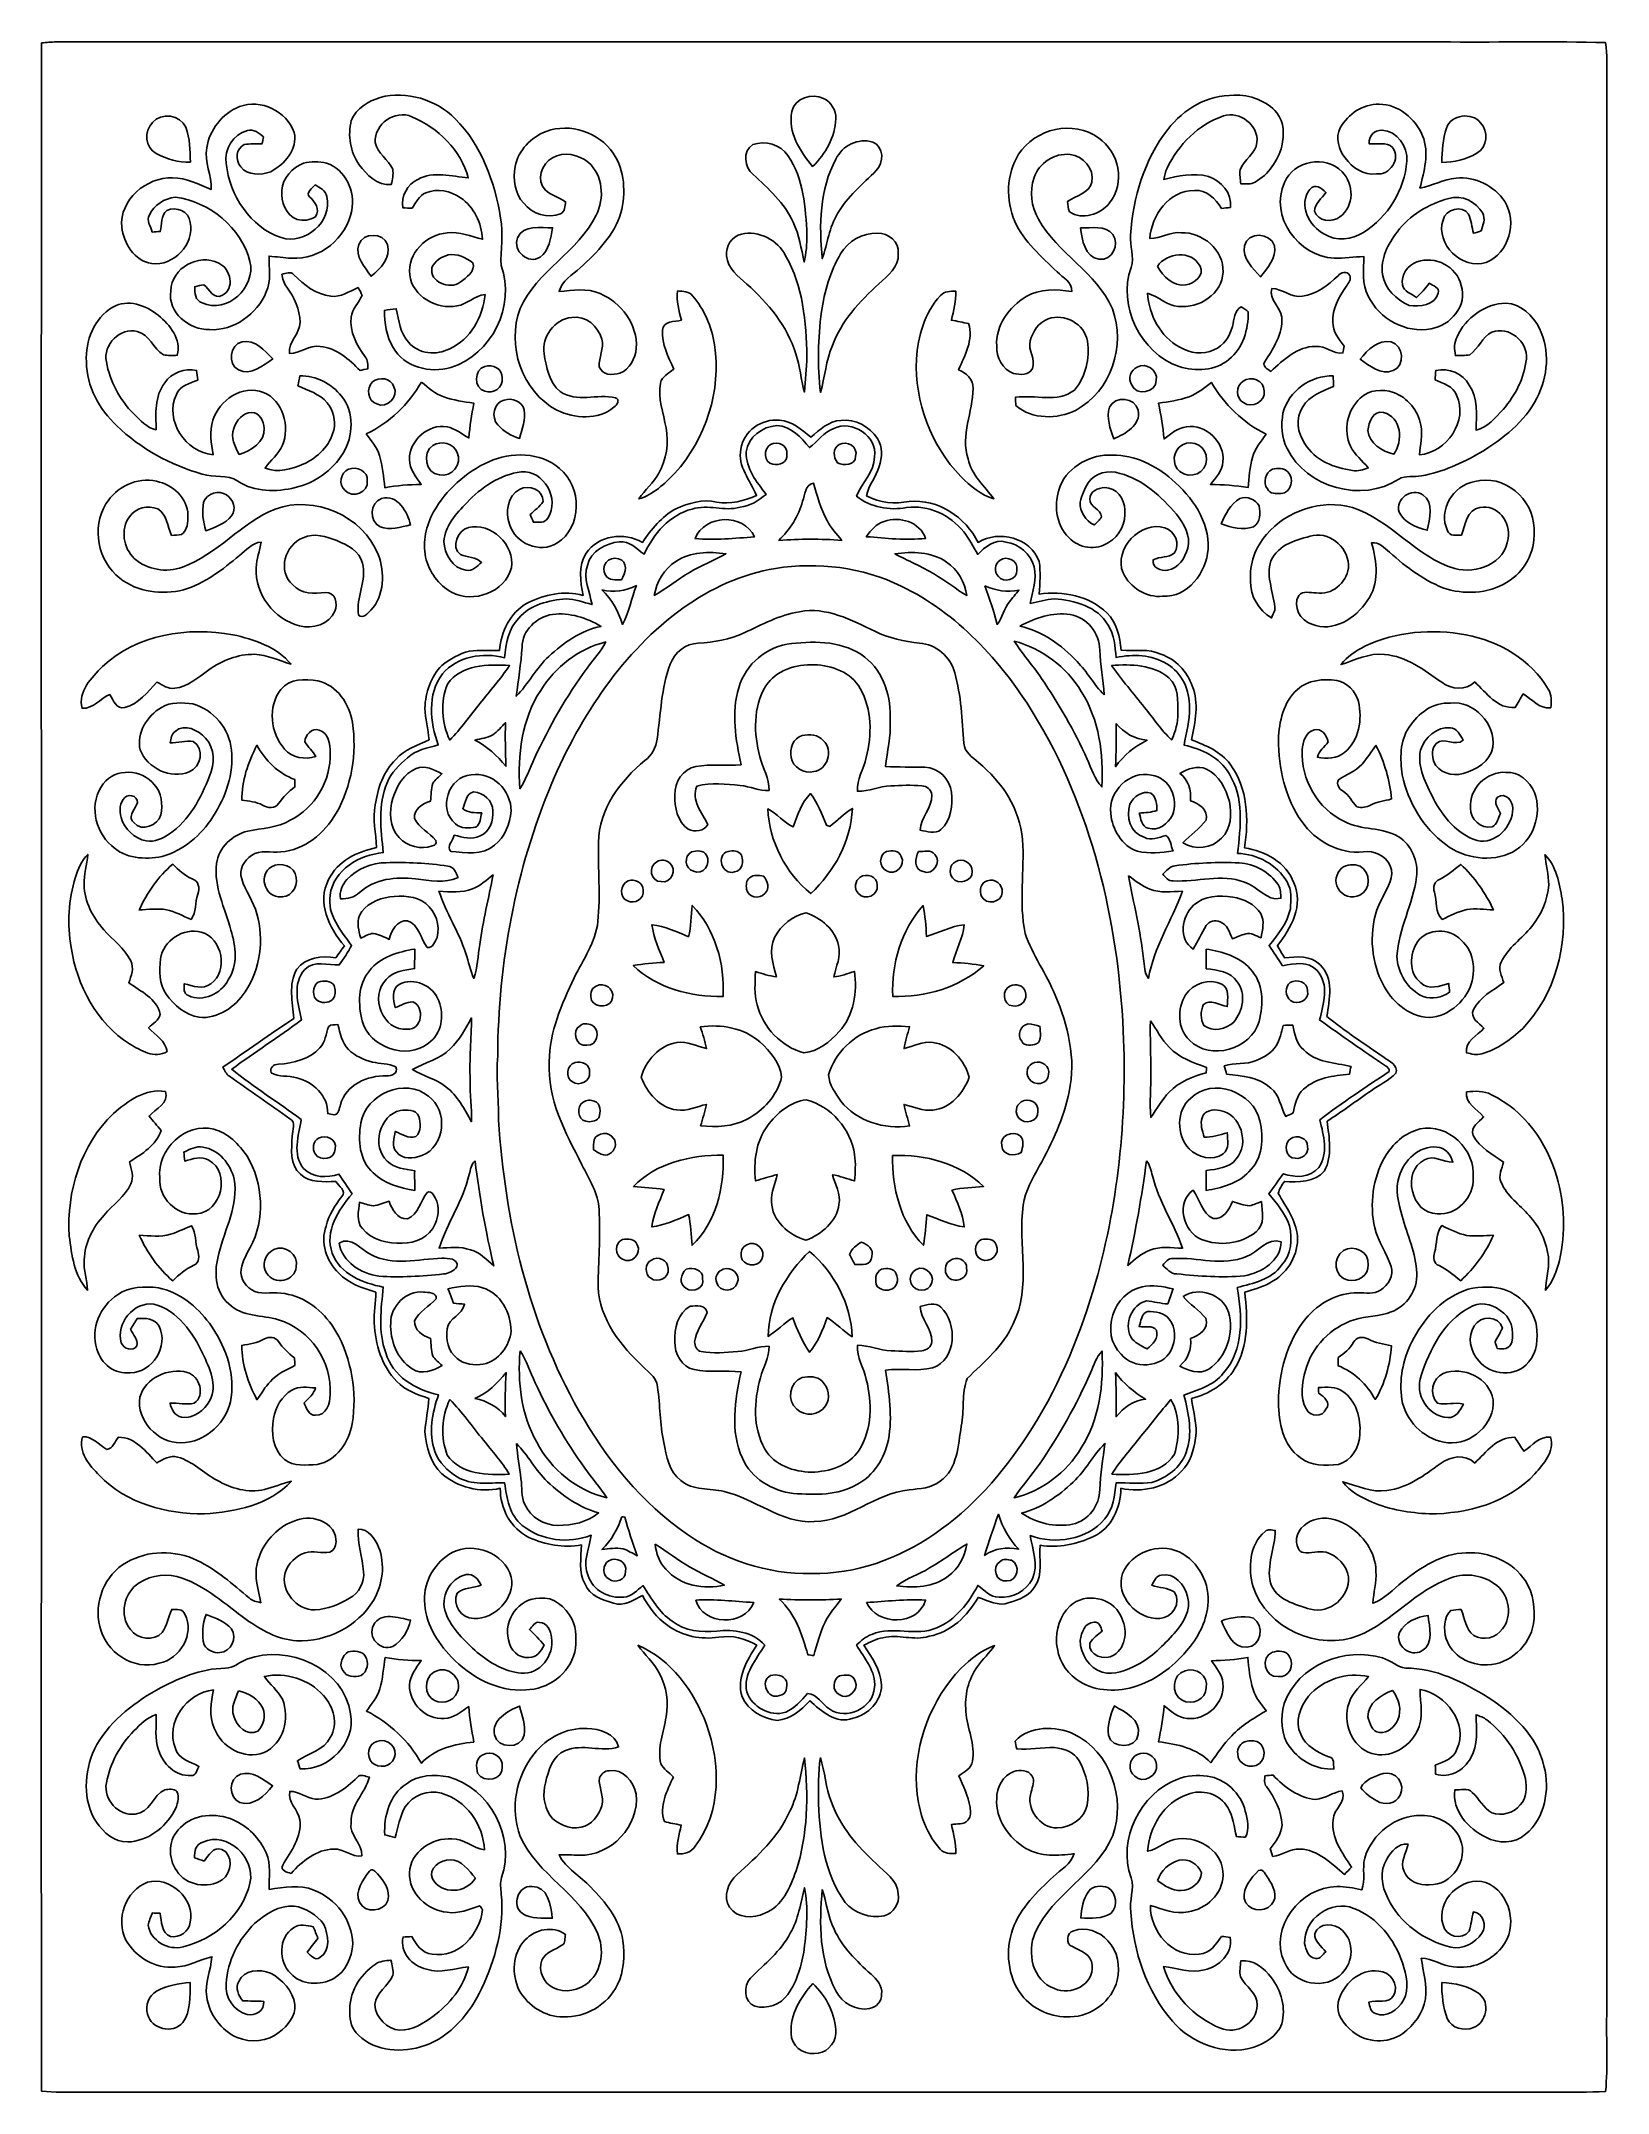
# Model space of a CAD drawing. Header units: centimetres. Extents: x -10.4 to 10.5, y -13.7 to 13.7.
import ezdxf

# ---------------------------------------------------------------- set-up
doc = ezdxf.new("R2010")
doc.units = ezdxf.units.CM
doc.header["$MEASUREMENT"] = 0
doc.layers.add('Camada 1', color=7, linetype='Continuous')

msp = doc.modelspace()

# ---------------------------------------------------------------- linework, layer by layer
at = {"layer": 'Camada 1', "color": 156}
for points, knots in [([(-10.42916, 13.67931), (-10.3639, 13.6853), (-10.29828, 13.6906), (-10.23267, 13.69165), (-10.23267, 13.69165), (-4.02307, 13.69165), (2.18651, 13.69165), (8.39611, 13.69165), (8.39611, 13.69165), (9.08755, 13.68565), (9.77935, 13.70365), (10.47043, 13.68248), (10.47043, 13.68248), (10.49231, 13.52056), (10.48385, 13.35687), (10.4849, 13.19388), (10.4849, 13.19388), (10.4849, 4.57412), (10.4849, -4.04529), (10.4849, -12.66472), (10.4849, -12.66472), (10.47715, -13.00373), (10.50183, -13.34452), (10.47043, -13.68248), (10.47043, -13.68248), (10.01465, -13.70295), (9.55781, -13.68602), (9.10166, -13.69165), (9.10166, -13.69165), (2.76331, -13.69165), (-3.5747, -13.69165), (-9.91305, -13.69165), (-9.91305, -13.69165), (-10.0852, -13.69094), (-10.25771, -13.698), (-10.42916, -13.6793), (-10.42916, -13.6793), (-10.43658, -9.91941), (-10.42987, -6.15914), (-10.43234, -2.39888), (-10.43234, -2.39888), (-10.42987, 2.9605), (-10.43658, 8.3199), (-10.42916, 13.67931)], [0, 0, 0, 0, 0.08333333, 0.08333333, 0.08333333, 0.08333333, 0.16666667, 0.16666667, 0.16666667, 0.16666667, 0.25, 0.25, 0.25, 0.25, 0.33333333, 0.33333333, 0.33333333, 0.33333333, 0.41666667, 0.41666667, 0.41666667, 0.41666667, 0.5, 0.5, 0.5, 0.5, 0.58333333, 0.58333333, 0.58333333, 0.58333333, 0.66666667, 0.66666667, 0.66666667, 0.66666667, 0.75, 0.75, 0.75, 0.75, 0.83333333, 0.83333333, 0.83333333, 0.83333333, 1, 1, 1, 1]), ([(-8.22078, 12.27525), (-8.22078, 12.27525), (-8.22078, 12.27525), (-8.22078, 12.27525), (-8.22078, 12.27525), (-8.26064, 12.08651), (-8.14916, 11.90941), (-8.16292, 11.72139), (-8.16292, 11.72139), (-8.32943, 11.78736), (-8.49418, 11.87838), (-8.67833, 11.8759), (-8.67833, 11.8759), (-9.02899, 11.88896), (-9.38952, 11.58451), (-9.35778, 11.21798), (-9.35778, 11.21798), (-9.33485, 11.00172), (-9.18632, 10.76501), (-8.95772, 10.73079), (-8.95772, 10.73079), (-8.66739, 10.69551), (-8.37635, 10.98761), (-8.44409, 11.28148), (-8.44409, 11.28148), (-8.45466, 11.42576), (-8.63388, 11.50372), (-8.75488, 11.43846), (-8.75488, 11.43846), (-8.83743, 11.37319), (-8.81944, 11.25184), (-8.84307, 11.15942), (-8.84307, 11.15942), (-8.8787, 11.15695), (-8.91469, 11.15483), (-8.95032, 11.15271), (-8.95032, 11.15271), (-8.97043, 11.22644), (-9.03358, 11.30617), (-8.98877, 11.38201), (-8.98877, 11.38201), (-8.92845, 11.51572), (-8.78487, 11.60356), (-8.64199, 11.61768), (-8.64199, 11.61768), (-8.18444, 11.55911), (-7.75864, 11.21198), (-7.6454, 10.75936), (-7.6454, 10.75936), (-7.56143, 10.41717), (-7.9509, 10.04817), (-8.28286, 10.20726), (-8.28286, 10.20726), (-8.37635, 10.23796), (-8.38905, 10.33815), (-8.38129, 10.42246), (-8.38129, 10.42246), (-8.34143, 10.43305), (-8.30086, 10.44186), (-8.25958, 10.44856), (-8.25958, 10.44856), (-8.18656, 10.39177), (-8.13117, 10.24643), (-8.01828, 10.30393), (-8.01828, 10.30393), (-7.8426, 10.38859), (-7.89657, 10.6687), (-8.06238, 10.73573), (-8.06238, 10.73573), (-8.33225, 10.87472), (-8.69279, 10.67293), (-8.70302, 10.36708), (-8.70302, 10.36708), (-8.74818, 10.07779), (-8.45431, 9.84462), (-8.18444, 9.84919), (-8.18444, 9.84919), (-7.85566, 9.83014), (-7.55085, 10.05628), (-7.42597, 10.3519), (-7.42597, 10.3519), (-7.35929, 10.5029), (-7.38998, 10.67152), (-7.38893, 10.83063), (-7.38893, 10.83063), (-7.28944, 10.82251), (-7.1903, 10.80698), (-7.09048, 10.80346), (-7.09048, 10.80346), (-6.71264, 10.77348), (-6.35, 11.07193), (-6.28509, 11.44129), (-6.28509, 11.44129), (-6.22864, 11.69211), (-6.3701, 11.98915), (-6.62057, 12.07205), (-6.62057, 12.07205), (-6.72112, 12.09533), (-6.82837, 12.09639), (-6.92855, 12.07276), (-6.92855, 12.07276), (-7.07848, 12.0142), (-7.21006, 11.87379), (-7.21747, 11.70693), (-7.21747, 11.70693), (-7.23547, 11.55488), (-7.16421, 11.37884), (-7.01392, 11.32063), (-7.01392, 11.32063), (-6.93137, 11.29629), (-6.84106, 11.31252), (-6.76804, 11.35697), (-6.76804, 11.35697), (-6.70382, 11.45645), (-6.77157, 11.55311), (-6.846, 11.62049), (-6.846, 11.62049), (-6.90527, 11.67977), (-6.81143, 11.7415), (-6.77438, 11.78171), (-6.77438, 11.78171), (-6.71054, 11.74396), (-6.63046, 11.70798), (-6.61775, 11.62543), (-6.61775, 11.62543), (-6.53625, 11.29523), (-6.90845, 10.97526), (-7.22558, 11.07757), (-7.22558, 11.07757), (-7.64363, 11.21656), (-7.91422, 11.64272), (-7.9629, 12.06676), (-7.9629, 12.06676), (-7.99288, 12.25796), (-7.86799, 12.46011), (-7.67961, 12.50844), (-7.67961, 12.50844), (-7.59388, 12.53419), (-7.52403, 12.47175), (-7.4623, 12.42306), (-7.4623, 12.42306), (-7.4676, 12.39978), (-7.47854, 12.35356), (-7.48417, 12.33064), (-7.48417, 12.33064), (-7.5632, 12.32923), (-7.64258, 12.33382), (-7.72089, 12.32217), (-7.72089, 12.32217), (-7.83483, 12.26714), (-7.83907, 12.11403), (-7.76851, 12.02231), (-7.76851, 12.02231), (-7.67608, 11.90201), (-7.49582, 11.91294), (-7.36669, 11.95669), (-7.36669, 11.95669), (-7.18538, 12.05934), (-6.99981, 12.25761), (-7.0545, 12.48268), (-7.0545, 12.48268), (-7.15468, 12.76631), (-7.50076, 12.93565), (-7.78544, 12.82734), (-7.78544, 12.82734), (-8.01229, 12.73492), (-8.18727, 12.51972), (-8.22078, 12.27525)], [0, 0, 0, 0, 0.02325581, 0.02325581, 0.02325581, 0.02325581, 0.04651163, 0.04651163, 0.04651163, 0.04651163, 0.06976744, 0.06976744, 0.06976744, 0.06976744, 0.09302326, 0.09302326, 0.09302326, 0.09302326, 0.11627907, 0.11627907, 0.11627907, 0.11627907, 0.13953488, 0.13953488, 0.13953488, 0.13953488, 0.1627907, 0.1627907, 0.1627907, 0.1627907, 0.18604651, 0.18604651, 0.18604651, 0.18604651, 0.20930233, 0.20930233, 0.20930233, 0.20930233, 0.23255814, 0.23255814, 0.23255814, 0.23255814, 0.25581395, 0.25581395, 0.25581395, 0.25581395, 0.27906977, 0.27906977, 0.27906977, 0.27906977, 0.30232558, 0.30232558, 0.30232558, 0.30232558, 0.3255814, 0.3255814, 0.3255814, 0.3255814, 0.34883721, 0.34883721, 0.34883721, 0.34883721, 0.37209302, 0.37209302, 0.37209302, 0.37209302, 0.39534884, 0.39534884, 0.39534884, 0.39534884, 0.41860465, 0.41860465, 0.41860465, 0.41860465, 0.44186047, 0.44186047, 0.44186047, 0.44186047, 0.46511628, 0.46511628, 0.46511628, 0.46511628, 0.48837209, 0.48837209, 0.48837209, 0.48837209, 0.51162791, 0.51162791, 0.51162791, 0.51162791, 0.53488372, 0.53488372, 0.53488372, 0.53488372, 0.55813953, 0.55813953, 0.55813953, 0.55813953, 0.58139535, 0.58139535, 0.58139535, 0.58139535, 0.60465116, 0.60465116, 0.60465116, 0.60465116, 0.62790698, 0.62790698, 0.62790698, 0.62790698, 0.65116279, 0.65116279, 0.65116279, 0.65116279, 0.6744186, 0.6744186, 0.6744186, 0.6744186, 0.69767442, 0.69767442, 0.69767442, 0.69767442, 0.72093023, 0.72093023, 0.72093023, 0.72093023, 0.74418605, 0.74418605, 0.74418605, 0.74418605, 0.76744186, 0.76744186, 0.76744186, 0.76744186, 0.79069767, 0.79069767, 0.79069767, 0.79069767, 0.81395349, 0.81395349, 0.81395349, 0.81395349, 0.8372093, 0.8372093, 0.8372093, 0.8372093, 0.86046512, 0.86046512, 0.86046512, 0.86046512, 0.88372093, 0.88372093, 0.88372093, 0.88372093, 0.90697674, 0.90697674, 0.90697674, 0.90697674, 0.93023256, 0.93023256, 0.93023256, 0.93023256, 0.95348837, 0.95348837, 0.95348837, 0.95348837, 1, 1, 1, 1]), ([(-5.90515, 12.95082), (-5.90515, 12.95082), (-5.90515, 12.95082), (-5.90515, 12.95082), (-5.90515, 12.95082), (-6.06248, 12.89719), (-6.22723, 12.80583), (-6.29038, 12.6425), (-6.29038, 12.6425), (-6.34118, 12.44247), (-6.30485, 12.22198), (-6.18525, 12.05229), (-6.18525, 12.05229), (-6.08329, 11.91577), (-5.94359, 11.76796), (-5.75627, 11.78841), (-5.75627, 11.78841), (-5.74286, 11.85439), (-5.72276, 11.92283), (-5.73758, 11.99056), (-5.73758, 11.99056), (-5.79895, 12.12108), (-5.93972, 12.20328), (-5.97252, 12.34898), (-5.97252, 12.34898), (-5.98699, 12.59204), (-5.70618, 12.79418), (-5.48111, 12.69118), (-5.48111, 12.69118), (-5.13115, 12.54618), (-4.82635, 12.24632), (-4.72687, 11.87555), (-4.72687, 11.87555), (-4.94875, 11.89637), (-5.19289, 11.97115), (-5.40137, 11.85615), (-5.40137, 11.85615), (-5.54177, 11.78736), (-5.62715, 11.63284), (-5.60246, 11.47692), (-5.60246, 11.47692), (-5.56119, 11.47445), (-5.51992, 11.47197), (-5.47828, 11.46951), (-5.47828, 11.46951), (-5.425, 11.5443), (-5.38585, 11.64272), (-5.29271, 11.67623), (-5.29271, 11.67623), (-5.14139, 11.74009), (-4.96322, 11.69987), (-4.83059, 11.61132), (-4.83059, 11.61132), (-4.6503, 11.48644), (-4.55012, 11.2723), (-4.53602, 11.05675), (-4.53602, 11.05675), (-4.69194, 11.09309), (-4.84575, 11.16329), (-5.00944, 11.14001), (-5.00944, 11.14001), (-5.28319, 11.12096), (-5.54743, 10.86767), (-5.51003, 10.58156), (-5.51003, 10.58156), (-5.47475, 10.2937), (-5.14984, 10.11166), (-4.87856, 10.16599), (-4.87856, 10.16599), (-4.74169, 10.18645), (-4.64255, 10.30146), (-4.50391, 10.31804), (-4.50391, 10.31804), (-4.52966, 10.02065), (-4.6944, 9.71902), (-4.97487, 9.59379), (-4.97487, 9.59379), (-5.15055, 9.50101), (-5.39291, 9.52252), (-5.52484, 9.68021), (-5.52484, 9.68021), (-5.63808, 9.80087), (-5.65572, 9.97231), (-5.68995, 10.12684), (-5.68995, 10.12684), (-5.74286, 10.12154), (-5.79542, 10.11519), (-5.84763, 10.10673), (-5.84763, 10.10673), (-5.84376, 9.93598), (-5.82541, 9.75783), (-5.73158, 9.61001), (-5.73158, 9.61001), (-5.58095, 9.34613), (-5.23945, 9.26182), (-4.9604, 9.34366), (-4.9604, 9.34366), (-4.41713, 9.50877), (-4.08693, 10.17198), (-4.28941, 10.70397), (-4.28941, 10.70397), (-4.29894, 10.91423), (-4.25591, 11.12837), (-4.29506, 11.33933), (-4.29506, 11.33933), (-4.37515, 11.82193), (-4.54907, 12.31477), (-4.90255, 12.66648), (-4.90255, 12.66648), (-5.15972, 12.92331), (-5.55059, 13.04148), (-5.90515, 12.95082)], [0, 0, 0, 0, 0.03448276, 0.03448276, 0.03448276, 0.03448276, 0.06896552, 0.06896552, 0.06896552, 0.06896552, 0.10344828, 0.10344828, 0.10344828, 0.10344828, 0.13793103, 0.13793103, 0.13793103, 0.13793103, 0.17241379, 0.17241379, 0.17241379, 0.17241379, 0.20689655, 0.20689655, 0.20689655, 0.20689655, 0.24137931, 0.24137931, 0.24137931, 0.24137931, 0.27586207, 0.27586207, 0.27586207, 0.27586207, 0.31034483, 0.31034483, 0.31034483, 0.31034483, 0.34482759, 0.34482759, 0.34482759, 0.34482759, 0.37931034, 0.37931034, 0.37931034, 0.37931034, 0.4137931, 0.4137931, 0.4137931, 0.4137931, 0.44827586, 0.44827586, 0.44827586, 0.44827586, 0.48275862, 0.48275862, 0.48275862, 0.48275862, 0.51724138, 0.51724138, 0.51724138, 0.51724138, 0.55172414, 0.55172414, 0.55172414, 0.55172414, 0.5862069, 0.5862069, 0.5862069, 0.5862069, 0.62068966, 0.62068966, 0.62068966, 0.62068966, 0.65517241, 0.65517241, 0.65517241, 0.65517241, 0.68965517, 0.68965517, 0.68965517, 0.68965517, 0.72413793, 0.72413793, 0.72413793, 0.72413793, 0.75862069, 0.75862069, 0.75862069, 0.75862069, 0.79310345, 0.79310345, 0.79310345, 0.79310345, 0.82758621, 0.82758621, 0.82758621, 0.82758621, 0.86206897, 0.86206897, 0.86206897, 0.86206897, 0.89655172, 0.89655172, 0.89655172, 0.89655172, 0.93103448, 0.93103448, 0.93103448, 0.93103448, 1, 1, 1, 1]), ([(-0.40569, 12.76279), (-0.40569, 12.76279), (-0.40569, 12.76279), (-0.40569, 12.76279), (-0.40569, 12.76279), (-0.45507, 12.48621), (-0.29739, 12.23044), (-0.12559, 12.02901), (-0.12559, 12.02901), (0.04974, 12.19446), (0.1711, 12.42271), (0.18486, 12.66542), (0.18486, 12.66542), (0.1852, 12.7769), (0.12347, 12.89226), (0.01869, 12.93777), (0.01869, 12.93777), (-0.13582, 13.01361), (-0.36547, 12.94095), (-0.40569, 12.76279)], [0, 0, 0, 0, 0.16666667, 0.16666667, 0.16666667, 0.16666667, 0.33333333, 0.33333333, 0.33333333, 0.33333333, 0.5, 0.5, 0.5, 0.5, 0.66666667, 0.66666667, 0.66666667, 0.66666667, 1, 1, 1, 1]), ([(4.62104, 12.52396), (4.62104, 12.52396), (4.62104, 12.52396), (4.62104, 12.52396), (4.62104, 12.52396), (4.30847, 12.12391), (4.15361, 11.61415), (4.12291, 11.11179), (4.12291, 11.11179), (4.10739, 10.96785), (4.17617, 10.82181), (4.13066, 10.68105), (4.13066, 10.68105), (3.94263, 10.16423), (4.25979, 9.5384), (4.77131, 9.35495), (4.77131, 9.35495), (4.99073, 9.28793), (5.25604, 9.29569), (5.43736, 9.45161), (5.43736, 9.45161), (5.62785, 9.60225), (5.69629, 9.85379), (5.69595, 10.08768), (5.69595, 10.08768), (5.67195, 10.10425), (5.62397, 10.13777), (5.6, 10.15434), (5.6, 10.15434), (5.5065, 10.09861), (5.51003, 9.98573), (5.48323, 9.89294), (5.48323, 9.89294), (5.44934, 9.76065), (5.36716, 9.63083), (5.23592, 9.57862), (5.23592, 9.57862), (5.09093, 9.5063), (4.91666, 9.53698), (4.78013, 9.6139), (4.78013, 9.6139), (4.52049, 9.75465), (4.36597, 10.04534), (4.35044, 10.33497), (4.35044, 10.33497), (4.49545, 10.2937), (4.60691, 10.16881), (4.76284, 10.16), (4.76284, 10.16), (5.03449, 10.12684), (5.35023, 10.32721), (5.35763, 10.61755), (5.35763, 10.61755), (5.3735, 10.91388), (5.08105, 11.15201), (4.79812, 11.14354), (4.79812, 11.14354), (4.65172, 11.15765), (4.52402, 11.06557), (4.38009, 11.06416), (4.38009, 11.06416), (4.40124, 11.37814), (4.63479, 11.70798), (4.97451, 11.70622), (4.97451, 11.70622), (5.14139, 11.72915), (5.25604, 11.59157), (5.33752, 11.46704), (5.33752, 11.46704), (5.37669, 11.47162), (5.41619, 11.47657), (5.45606, 11.48115), (5.45606, 11.48115), (5.48462, 11.67306), (5.33188, 11.83534), (5.16183, 11.89531), (5.16183, 11.89531), (4.96393, 11.94576), (4.75862, 11.90695), (4.566, 11.85474), (4.566, 11.85474), (4.57694, 11.90554), (4.58681, 11.9574), (4.6094, 12.00467), (4.6094, 12.00467), (4.76284, 12.319), (5.02708, 12.5931), (5.36504, 12.70247), (5.36504, 12.70247), (5.57954, 12.77619), (5.83635, 12.57935), (5.8113, 12.35145), (5.8113, 12.35145), (5.79966, 12.19658), (5.63033, 12.12426), (5.58765, 11.98244), (5.58765, 11.98244), (5.57671, 11.92106), (5.58906, 11.85862), (5.59469, 11.79723), (5.59469, 11.79723), (5.6582, 11.79759), (5.7291, 11.78171), (5.78626, 11.81946), (5.78626, 11.81946), (5.96618, 11.92035), (6.08965, 12.10486), (6.14432, 12.301), (6.14432, 12.301), (6.17536, 12.44917), (6.17714, 12.62027), (6.07694, 12.74409), (6.07694, 12.74409), (5.93936, 12.9099), (5.71534, 12.98856), (5.50333, 12.97904), (5.50333, 12.97904), (5.15513, 12.98715), (4.82847, 12.79595), (4.62104, 12.52396)], [0, 0, 0, 0, 0.03225806, 0.03225806, 0.03225806, 0.03225806, 0.06451613, 0.06451613, 0.06451613, 0.06451613, 0.09677419, 0.09677419, 0.09677419, 0.09677419, 0.12903226, 0.12903226, 0.12903226, 0.12903226, 0.16129032, 0.16129032, 0.16129032, 0.16129032, 0.19354839, 0.19354839, 0.19354839, 0.19354839, 0.22580645, 0.22580645, 0.22580645, 0.22580645, 0.25806452, 0.25806452, 0.25806452, 0.25806452, 0.29032258, 0.29032258, 0.29032258, 0.29032258, 0.32258065, 0.32258065, 0.32258065, 0.32258065, 0.35483871, 0.35483871, 0.35483871, 0.35483871, 0.38709677, 0.38709677, 0.38709677, 0.38709677, 0.41935484, 0.41935484, 0.41935484, 0.41935484, 0.4516129, 0.4516129, 0.4516129, 0.4516129, 0.48387097, 0.48387097, 0.48387097, 0.48387097, 0.51612903, 0.51612903, 0.51612903, 0.51612903, 0.5483871, 0.5483871, 0.5483871, 0.5483871, 0.58064516, 0.58064516, 0.58064516, 0.58064516, 0.61290323, 0.61290323, 0.61290323, 0.61290323, 0.64516129, 0.64516129, 0.64516129, 0.64516129, 0.67741935, 0.67741935, 0.67741935, 0.67741935, 0.70967742, 0.70967742, 0.70967742, 0.70967742, 0.74193548, 0.74193548, 0.74193548, 0.74193548, 0.77419355, 0.77419355, 0.77419355, 0.77419355, 0.80645161, 0.80645161, 0.80645161, 0.80645161, 0.83870968, 0.83870968, 0.83870968, 0.83870968, 0.87096774, 0.87096774, 0.87096774, 0.87096774, 0.90322581, 0.90322581, 0.90322581, 0.90322581, 0.93548387, 0.93548387, 0.93548387, 0.93548387, 1, 1, 1, 1]), ([(-8.94644, 12.61427), (-8.94644, 12.61427), (-8.94644, 12.61427), (-8.94644, 12.61427), (-8.94644, 12.61427), (-9.06285, 12.50314), (-9.04557, 12.2756), (-8.89669, 12.20045), (-8.89669, 12.20045), (-8.75735, 12.12673), (-8.5986, 12.07875), (-8.43985, 12.08687), (-8.43985, 12.08687), (-8.44584, 12.24244), (-8.44409, 12.40367), (-8.50088, 12.55112), (-8.50088, 12.55112), (-8.57214, 12.71905), (-8.8325, 12.75468), (-8.94644, 12.61427)], [0, 0, 0, 0, 0.16666667, 0.16666667, 0.16666667, 0.16666667, 0.33333333, 0.33333333, 0.33333333, 0.33333333, 0.5, 0.5, 0.5, 0.5, 0.66666667, 0.66666667, 0.66666667, 0.66666667, 1, 1, 1, 1]), ([(-3.68687, 12.49644), (-3.68687, 12.49644), (-3.68687, 12.49644), (-3.68687, 12.49644), (-3.68687, 12.49644), (-3.88691, 12.41848), (-4.06047, 12.24562), (-4.09999, 12.03007), (-4.09999, 12.03007), (-4.12996, 11.86003), (-4.10845, 11.66847), (-3.98709, 11.53689), (-3.98709, 11.53689), (-3.87419, 11.39507), (-3.66253, 11.32381), (-3.4932, 11.39789), (-3.4932, 11.39789), (-3.42971, 11.42576), (-3.43675, 11.50055), (-3.42759, 11.55734), (-3.42759, 11.55734), (-3.51825, 11.61167), (-3.6202, 11.6473), (-3.70204, 11.71434), (-3.70204, 11.71434), (-3.81952, 11.84275), (-3.75002, 12.06712), (-3.60362, 12.14154), (-3.60362, 12.14154), (-3.45263, 12.23327), (-3.25261, 12.18988), (-3.12137, 12.08263), (-3.12137, 12.08263), (-2.92664, 11.91012), (-2.90476, 11.60356), (-3.0173, 11.3792), (-3.0173, 11.3792), (-3.2572, 10.88636), (-3.8107, 10.63412), (-4.0326, 10.1293), (-4.0326, 10.1293), (-4.2231, 9.64071), (-4.01002, 9.02229), (-3.54329, 8.77358), (-3.54329, 8.77358), (-3.30694, 8.65998), (-2.99191, 8.63706), (-2.78024, 8.81486), (-2.78024, 8.81486), (-2.7379, 8.83355), (-2.69804, 8.92386), (-2.75978, 8.93973), (-2.75978, 8.93973), (-3.00284, 8.99336), (-3.28083, 8.87095), (-3.50061, 9.02193), (-3.50061, 9.02193), (-3.64771, 9.1447), (-3.68406, 9.3472), (-3.71403, 9.52605), (-3.71403, 9.52605), (-3.74721, 9.75465), (-3.57823, 9.99172), (-3.34362, 10.01183), (-3.34362, 10.01183), (-3.15841, 10.04464), (-2.99084, 9.89083), (-2.94323, 9.7215), (-2.94323, 9.7215), (-2.90759, 9.59696), (-2.98626, 9.47702), (-2.97638, 9.35248), (-2.97638, 9.35248), (-2.94004, 9.23712), (-2.79681, 9.23748), (-2.70157, 9.26782), (-2.70157, 9.26782), (-2.56962, 9.32109), (-2.49519, 9.46432), (-2.48214, 9.60013), (-2.48214, 9.60013), (-2.45957, 9.91517), (-2.68393, 10.21185), (-2.96721, 10.33004), (-2.96721, 10.33004), (-3.14147, 10.40835), (-3.33233, 10.37272), (-3.51472, 10.35755), (-3.51472, 10.35755), (-3.47556, 10.50395), (-3.3348, 10.57875), (-3.23108, 10.6754), (-3.23108, 10.6754), (-3.00601, 10.88001), (-2.78024, 11.11073), (-2.68781, 11.40812), (-2.68781, 11.40812), (-2.62008, 11.67236), (-2.63455, 11.97362), (-2.79011, 12.20575), (-2.79011, 12.20575), (-2.98131, 12.48656), (-3.36727, 12.61463), (-3.68687, 12.49644)], [0, 0, 0, 0, 0.03703704, 0.03703704, 0.03703704, 0.03703704, 0.07407407, 0.07407407, 0.07407407, 0.07407407, 0.11111111, 0.11111111, 0.11111111, 0.11111111, 0.14814815, 0.14814815, 0.14814815, 0.14814815, 0.18518519, 0.18518519, 0.18518519, 0.18518519, 0.22222222, 0.22222222, 0.22222222, 0.22222222, 0.25925926, 0.25925926, 0.25925926, 0.25925926, 0.2962963, 0.2962963, 0.2962963, 0.2962963, 0.33333333, 0.33333333, 0.33333333, 0.33333333, 0.37037037, 0.37037037, 0.37037037, 0.37037037, 0.40740741, 0.40740741, 0.40740741, 0.40740741, 0.44444444, 0.44444444, 0.44444444, 0.44444444, 0.48148148, 0.48148148, 0.48148148, 0.48148148, 0.51851852, 0.51851852, 0.51851852, 0.51851852, 0.55555556, 0.55555556, 0.55555556, 0.55555556, 0.59259259, 0.59259259, 0.59259259, 0.59259259, 0.62962963, 0.62962963, 0.62962963, 0.62962963, 0.66666667, 0.66666667, 0.66666667, 0.66666667, 0.7037037, 0.7037037, 0.7037037, 0.7037037, 0.74074074, 0.74074074, 0.74074074, 0.74074074, 0.77777778, 0.77777778, 0.77777778, 0.77777778, 0.81481481, 0.81481481, 0.81481481, 0.81481481, 0.85185185, 0.85185185, 0.85185185, 0.85185185, 0.88888889, 0.88888889, 0.88888889, 0.88888889, 0.92592593, 0.92592593, 0.92592593, 0.92592593, 1, 1, 1, 1]), ([(2.62678, 12.19059), (2.62678, 12.19059), (2.62678, 12.19059), (2.62678, 12.19059), (2.62678, 12.19059), (2.45886, 11.92494), (2.45463, 11.57922), (2.57457, 11.29382), (2.57457, 11.29382), (2.6984, 11.02147), (2.93017, 10.82357), (3.14218, 10.62073), (3.14218, 10.62073), (3.21768, 10.54276), (3.34715, 10.48561), (3.33691, 10.35826), (3.33691, 10.35826), (3.13265, 10.38965), (2.91182, 10.39883), (2.72696, 10.28981), (2.72696, 10.28981), (2.50119, 10.15294), (2.31493, 9.90564), (2.33432, 9.63048), (2.33432, 9.63048), (2.3248, 9.47772), (2.41299, 9.31932), (2.55834, 9.26324), (2.55834, 9.26324), (2.64337, 9.24489), (2.76718, 9.2336), (2.81094, 9.32885), (2.81094, 9.32885), (2.86066, 9.45091), (2.74742, 9.57333), (2.78024, 9.69785), (2.78024, 9.69785), (2.81586, 9.82309), (2.89453, 9.94727), (3.0219, 9.99384), (3.0219, 9.99384), (3.23849, 10.07109), (3.50943, 9.92611), (3.54541, 9.69362), (3.54541, 9.69362), (3.57823, 9.46784), (3.5246, 9.21737), (3.37361, 9.04205), (3.37361, 9.04205), (3.14783, 8.8653), (2.8448, 8.98454), (2.58444, 8.94503), (2.58444, 8.94503), (2.58585, 8.90869), (2.58762, 8.872), (2.58938, 8.83567), (2.58938, 8.83567), (2.81023, 8.64446), (3.14218, 8.64975), (3.39372, 8.77428), (3.39372, 8.77428), (3.85867, 9.02299), (4.06681, 9.64141), (3.87914, 10.12719), (3.87914, 10.12719), (3.66676, 10.61578), (3.14783, 10.86555), (2.89207, 11.32346), (2.89207, 11.32346), (2.79646, 11.48961), (2.76718, 11.6974), (2.83279, 11.87979), (2.83279, 11.87979), (2.89877, 12.07523), (3.10832, 12.21316), (3.3147, 12.18811), (3.3147, 12.18811), (3.48791, 12.16942), (3.63855, 11.99761), (3.60644, 11.82052), (3.60644, 11.82052), (3.56799, 11.66918), (3.39514, 11.63672), (3.28083, 11.56052), (3.28083, 11.56052), (3.28789, 11.51466), (3.28436, 11.46563), (3.30553, 11.42294), (3.30553, 11.42294), (3.47556, 11.30476), (3.71897, 11.39083), (3.8414, 11.54041), (3.8414, 11.54041), (4.05306, 11.80218), (3.97228, 12.22587), (3.695, 12.4086), (3.695, 12.4086), (3.36232, 12.65802), (2.8448, 12.53313), (2.62678, 12.19059)], [0, 0, 0, 0, 0.03846154, 0.03846154, 0.03846154, 0.03846154, 0.07692308, 0.07692308, 0.07692308, 0.07692308, 0.11538462, 0.11538462, 0.11538462, 0.11538462, 0.15384615, 0.15384615, 0.15384615, 0.15384615, 0.19230769, 0.19230769, 0.19230769, 0.19230769, 0.23076923, 0.23076923, 0.23076923, 0.23076923, 0.26923077, 0.26923077, 0.26923077, 0.26923077, 0.30769231, 0.30769231, 0.30769231, 0.30769231, 0.34615385, 0.34615385, 0.34615385, 0.34615385, 0.38461538, 0.38461538, 0.38461538, 0.38461538, 0.42307692, 0.42307692, 0.42307692, 0.42307692, 0.46153846, 0.46153846, 0.46153846, 0.46153846, 0.5, 0.5, 0.5, 0.5, 0.53846154, 0.53846154, 0.53846154, 0.53846154, 0.57692308, 0.57692308, 0.57692308, 0.57692308, 0.61538462, 0.61538462, 0.61538462, 0.61538462, 0.65384615, 0.65384615, 0.65384615, 0.65384615, 0.69230769, 0.69230769, 0.69230769, 0.69230769, 0.73076923, 0.73076923, 0.73076923, 0.73076923, 0.76923077, 0.76923077, 0.76923077, 0.76923077, 0.80769231, 0.80769231, 0.80769231, 0.80769231, 0.84615385, 0.84615385, 0.84615385, 0.84615385, 0.88461538, 0.88461538, 0.88461538, 0.88461538, 0.92307692, 0.92307692, 0.92307692, 0.92307692, 1, 1, 1, 1]), ([(6.92538, 12.54478), (6.92538, 12.54478), (6.92538, 12.54478), (6.92538, 12.54478), (6.92538, 12.54478), (6.85446, 12.41319), (6.90316, 12.25232), (6.99169, 12.14225), (6.99169, 12.14225), (7.08413, 12.00819), (7.23864, 11.90872), (7.40692, 11.92988), (7.40692, 11.92988), (7.58506, 11.90307), (7.74064, 12.13626), (7.62316, 12.2816), (7.62316, 12.2816), (7.54308, 12.3638), (7.41257, 12.31511), (7.31061, 12.33275), (7.31061, 12.33275), (7.29933, 12.43329), (7.3808, 12.51726), (7.48171, 12.51338), (7.48171, 12.51338), (7.68208, 12.50138), (7.82954, 12.29324), (7.81473, 12.10098), (7.81473, 12.10098), (7.78403, 11.71575), (7.5632, 11.35027), (7.2337, 11.14742), (7.2337, 11.14742), (7.07777, 11.055), (6.8721, 11.02112), (6.7123, 11.12379), (6.7123, 11.12379), (6.51016, 11.22715), (6.35494, 11.52489), (6.51968, 11.7221), (6.51968, 11.7221), (6.58883, 11.8057), (6.6749, 11.74291), (6.73206, 11.68152), (6.73206, 11.68152), (6.68126, 11.60004), (6.58106, 11.53583), (6.58106, 11.43176), (6.58106, 11.43176), (6.62199, 11.29171), (6.81743, 11.27478), (6.91902, 11.35697), (6.91902, 11.35697), (7.11412, 11.48926), (7.11234, 11.79971), (6.94796, 11.95634), (6.94796, 11.95634), (6.73734, 12.19164), (6.29567, 12.10662), (6.18101, 11.81347), (6.18101, 11.81347), (5.96759, 11.36685), (6.37258, 10.82145), (6.84281, 10.80381), (6.84281, 10.80381), (6.97583, 10.79923), (7.10812, 10.82145), (7.2411, 10.82569), (7.2411, 10.82569), (7.2411, 10.6493), (7.20548, 10.45774), (7.29933, 10.29723), (7.29933, 10.29723), (7.44431, 9.98995), (7.80133, 9.79452), (8.13859, 9.86084), (8.13859, 9.86084), (8.39786, 9.90211), (8.62894, 10.17164), (8.54039, 10.4401), (8.54039, 10.4401), (8.48113, 10.69233), (8.19043, 10.84226), (7.94914, 10.75302), (7.94914, 10.75302), (7.8246, 10.71033), (7.73253, 10.58086), (7.75794, 10.44716), (7.75794, 10.44716), (7.77063, 10.35367), (7.87822, 10.32933), (7.94244, 10.27818), (7.94244, 10.27818), (8.0084, 10.33321), (8.06131, 10.40129), (8.11459, 10.46832), (8.11459, 10.46832), (8.15939, 10.43516), (8.25712, 10.41152), (8.23453, 10.33709), (8.23453, 10.33709), (8.18797, 10.17446), (7.98617, 10.15223), (7.84436, 10.17023), (7.84436, 10.17023), (7.67326, 10.24643), (7.52191, 10.39671), (7.4877, 10.58615), (7.4877, 10.58615), (7.45983, 10.79358), (7.56108, 10.99326), (7.68561, 11.15236), (7.68561, 11.15236), (7.84965, 11.3799), (8.10718, 11.5263), (8.37352, 11.59968), (8.37352, 11.59968), (8.54674, 11.65859), (8.7376, 11.55523), (8.82896, 11.40636), (8.82896, 11.40636), (8.86636, 11.32804), (8.8332, 11.24408), (8.80638, 11.16894), (8.80638, 11.16894), (8.78134, 11.16047), (8.73159, 11.14424), (8.70654, 11.13613), (8.70654, 11.13613), (8.68221, 11.2208), (8.67409, 11.31076), (8.63952, 11.39224), (8.63952, 11.39224), (8.55698, 11.52348), (8.32838, 11.45575), (8.29768, 11.31287), (8.29768, 11.31287), (8.19255, 10.98796), (8.55379, 10.64471), (8.87341, 10.74525), (8.87341, 10.74525), (9.17716, 10.87049), (9.29462, 11.285), (9.12213, 11.55911), (9.12213, 11.55911), (8.98384, 11.77042), (8.72455, 11.89955), (8.47231, 11.87309), (8.47231, 11.87309), (8.30226, 11.86215), (8.15445, 11.76549), (7.98829, 11.73726), (7.98829, 11.73726), (8.04509, 11.96374), (8.11635, 12.21069), (8.02498, 12.43858), (8.02498, 12.43858), (7.92339, 12.66507), (7.70395, 12.86368), (7.44361, 12.85875), (7.44361, 12.85875), (7.227, 12.86792), (7.02802, 12.72822), (6.92538, 12.54478)], [0, 0, 0, 0, 0.02380952, 0.02380952, 0.02380952, 0.02380952, 0.04761905, 0.04761905, 0.04761905, 0.04761905, 0.07142857, 0.07142857, 0.07142857, 0.07142857, 0.0952381, 0.0952381, 0.0952381, 0.0952381, 0.11904762, 0.11904762, 0.11904762, 0.11904762, 0.14285714, 0.14285714, 0.14285714, 0.14285714, 0.16666667, 0.16666667, 0.16666667, 0.16666667, 0.19047619, 0.19047619, 0.19047619, 0.19047619, 0.21428571, 0.21428571, 0.21428571, 0.21428571, 0.23809524, 0.23809524, 0.23809524, 0.23809524, 0.26190476, 0.26190476, 0.26190476, 0.26190476, 0.28571429, 0.28571429, 0.28571429, 0.28571429, 0.30952381, 0.30952381, 0.30952381, 0.30952381, 0.33333333, 0.33333333, 0.33333333, 0.33333333, 0.35714286, 0.35714286, 0.35714286, 0.35714286, 0.38095238, 0.38095238, 0.38095238, 0.38095238, 0.4047619, 0.4047619, 0.4047619, 0.4047619, 0.42857143, 0.42857143, 0.42857143, 0.42857143, 0.45238095, 0.45238095, 0.45238095, 0.45238095, 0.47619048, 0.47619048, 0.47619048, 0.47619048, 0.5, 0.5, 0.5, 0.5, 0.52380952, 0.52380952, 0.52380952, 0.52380952, 0.54761905, 0.54761905, 0.54761905, 0.54761905, 0.57142857, 0.57142857, 0.57142857, 0.57142857, 0.5952381, 0.5952381, 0.5952381, 0.5952381, 0.61904762, 0.61904762, 0.61904762, 0.61904762, 0.64285714, 0.64285714, 0.64285714, 0.64285714, 0.66666667, 0.66666667, 0.66666667, 0.66666667, 0.69047619, 0.69047619, 0.69047619, 0.69047619, 0.71428571, 0.71428571, 0.71428571, 0.71428571, 0.73809524, 0.73809524, 0.73809524, 0.73809524, 0.76190476, 0.76190476, 0.76190476, 0.76190476, 0.78571429, 0.78571429, 0.78571429, 0.78571429, 0.80952381, 0.80952381, 0.80952381, 0.80952381, 0.83333333, 0.83333333, 0.83333333, 0.83333333, 0.85714286, 0.85714286, 0.85714286, 0.85714286, 0.88095238, 0.88095238, 0.88095238, 0.88095238, 0.9047619, 0.9047619, 0.9047619, 0.9047619, 0.92857143, 0.92857143, 0.92857143, 0.92857143, 0.95238095, 0.95238095, 0.95238095, 0.95238095, 1, 1, 1, 1]), ([(8.3439, 12.5416), (8.3439, 12.5416), (8.3439, 12.5416), (8.3439, 12.5416), (8.3439, 12.5416), (8.29451, 12.39414), (8.28357, 12.23715), (8.28111, 12.08263), (8.28111, 12.08263), (8.44337, 12.08369), (8.60918, 12.12355), (8.75064, 12.20434), (8.75064, 12.20434), (8.8907, 12.2876), (8.9101, 12.49785), (8.79968, 12.61251), (8.79968, 12.61251), (8.6815, 12.75891), (8.40739, 12.72363), (8.3439, 12.5416)], [0, 0, 0, 0, 0.16666667, 0.16666667, 0.16666667, 0.16666667, 0.33333333, 0.33333333, 0.33333333, 0.33333333, 0.5, 0.5, 0.5, 0.5, 0.66666667, 0.66666667, 0.66666667, 0.66666667, 1, 1, 1, 1]), ([(-0.92533, 12.32005), (-0.92533, 12.32005), (-0.92533, 12.32005), (-0.92533, 12.32005), (-0.92533, 12.32005), (-1.0668, 12.2368), (-1.03964, 12.01314), (-0.92075, 11.92071), (-0.92075, 11.92071), (-0.71578, 11.73373), (-0.50341, 11.54076), (-0.38664, 11.28323), (-0.38664, 11.28323), (-0.30302, 11.11637), (-0.28222, 10.92976), (-0.23707, 10.7509), (-0.23707, 10.7509), (-0.21519, 10.87084), (-0.19861, 10.99219), (-0.20214, 11.11426), (-0.20214, 11.11426), (-0.22048, 11.47657), (-0.242, 11.86427), (-0.45578, 12.17295), (-0.45578, 12.17295), (-0.55667, 12.32041), (-0.75881, 12.38073), (-0.92533, 12.32005)], [0, 0, 0, 0, 0.125, 0.125, 0.125, 0.125, 0.25, 0.25, 0.25, 0.25, 0.375, 0.375, 0.375, 0.375, 0.5, 0.5, 0.5, 0.5, 0.625, 0.625, 0.625, 0.625, 0.75, 0.75, 0.75, 0.75, 1, 1, 1, 1]), ([(0.18486, 12.12673), (0.18486, 12.12673), (0.18486, 12.12673), (0.18486, 12.12673), (0.18486, 12.12673), (-0.0321, 11.72316), (-0.04268, 11.24302), (0.00316, 10.79816), (0.00316, 10.79816), (0.07267, 10.99784), (0.09277, 11.21692), (0.20849, 11.39895), (0.20849, 11.39895), (0.33372, 11.62896), (0.54539, 11.78947), (0.72354, 11.97504), (0.72354, 11.97504), (0.83043, 12.07875), (0.82937, 12.29289), (0.67734, 12.35427), (0.67734, 12.35427), (0.48648, 12.41424), (0.26811, 12.30524), (0.18486, 12.12673)], [0, 0, 0, 0, 0.14285714, 0.14285714, 0.14285714, 0.14285714, 0.28571429, 0.28571429, 0.28571429, 0.28571429, 0.42857143, 0.42857143, 0.42857143, 0.42857143, 0.57142857, 0.57142857, 0.57142857, 0.57142857, 0.71428571, 0.71428571, 0.71428571, 0.71428571, 1, 1, 1, 1]), ([(-4.06858, 11.07404), (-4.06858, 11.07404), (-4.06858, 11.07404), (-4.06858, 11.07404), (-4.06858, 11.07404), (-4.13702, 10.90153), (-3.9264, 10.71209), (-3.76731, 10.81863), (-3.76731, 10.81863), (-3.64418, 10.90471), (-3.62654, 11.07227), (-3.59974, 11.2088), (-3.59974, 11.2088), (-3.75673, 11.2021), (-3.99379, 11.25925), (-4.06858, 11.07404)], [0, 0, 0, 0, 0.2, 0.2, 0.2, 0.2, 0.4, 0.4, 0.4, 0.4, 0.6, 0.6, 0.6, 0.6, 1, 1, 1, 1]), ([(3.45334, 11.20916), (3.45334, 11.20916), (3.45334, 11.20916), (3.45334, 11.20916), (3.45334, 11.20916), (3.47591, 11.05041), (3.50838, 10.81546), (3.70416, 10.78934), (3.70416, 10.78934), (3.87456, 10.76642), (3.98356, 10.9862), (3.8862, 11.11955), (3.8862, 11.11955), (3.78249, 11.25078), (3.59728, 11.19998), (3.45334, 11.20916)], [0, 0, 0, 0, 0.2, 0.2, 0.2, 0.2, 0.4, 0.4, 0.4, 0.4, 0.6, 0.6, 0.6, 0.6, 1, 1, 1, 1]), ([(-6.18983, 10.98726), (-6.18983, 10.98726), (-6.18983, 10.98726), (-6.18983, 10.98726), (-6.18983, 10.98726), (-6.24416, 10.82428), (-6.10941, 10.68563), (-6.02509, 10.56145), (-6.02509, 10.56145), (-5.9002, 10.66165), (-5.75663, 10.81369), (-5.80565, 10.98796), (-5.80565, 10.98796), (-5.8688, 11.14671), (-6.12985, 11.14954), (-6.18983, 10.98726)], [0, 0, 0, 0, 0.2, 0.2, 0.2, 0.2, 0.4, 0.4, 0.4, 0.4, 0.6, 0.6, 0.6, 0.6, 1, 1, 1, 1]), ([(-1.07738, 11.1259), (-1.07738, 11.1259), (-1.07738, 11.1259), (-1.07738, 11.1259), (-1.07738, 11.1259), (-1.20402, 11.0945), (-1.29399, 10.96327), (-1.27494, 10.83344), (-1.27494, 10.83344), (-1.26471, 10.66658), (-1.11936, 10.56216), (-1.00717, 10.45809), (-1.00717, 10.45809), (-0.72002, 10.20515), (-0.46248, 9.89788), (-0.35136, 9.525), (-0.35136, 9.525), (-0.29104, 9.36025), (-0.28609, 9.1821), (-0.23354, 9.01523), (-0.23354, 9.01523), (-0.22083, 9.17328), (-0.20849, 9.33167), (-0.2025, 9.49007), (-0.2025, 9.49007), (-0.21483, 9.94903), (-0.24977, 10.43057), (-0.48648, 10.83662), (-0.48648, 10.83662), (-0.59513, 11.043), (-0.8449, 11.18058), (-1.07738, 11.1259)], [0, 0, 0, 0, 0.11111111, 0.11111111, 0.11111111, 0.11111111, 0.22222222, 0.22222222, 0.22222222, 0.22222222, 0.33333333, 0.33333333, 0.33333333, 0.33333333, 0.44444444, 0.44444444, 0.44444444, 0.44444444, 0.55555556, 0.55555556, 0.55555556, 0.55555556, 0.66666667, 0.66666667, 0.66666667, 0.66666667, 0.77777778, 0.77777778, 0.77777778, 0.77777778, 1, 1, 1, 1]), ([(0.24835, 10.85956), (0.24835, 10.85956), (0.24835, 10.85956), (0.24835, 10.85956), (0.24835, 10.85956), (0.10653, 10.62637), (0.03069, 10.35826), (-0.00776, 10.08944), (-0.00776, 10.08944), (-0.05396, 9.73242), (-0.06561, 9.36801), (-0.0201, 9.01029), (-0.0201, 9.01029), (0.03774, 9.21737), (0.05186, 9.43574), (0.13794, 9.63507), (0.13794, 9.63507), (0.25893, 9.96456), (0.50129, 10.22914), (0.75881, 10.45986), (0.75881, 10.45986), (0.87595, 10.56957), (1.03187, 10.68492), (1.01917, 10.86555), (1.01917, 10.86555), (1.03575, 11.01972), (0.88547, 11.14178), (0.74012, 11.1379), (0.74012, 11.1379), (0.54468, 11.13966), (0.34325, 11.03347), (0.24835, 10.85956)], [0, 0, 0, 0, 0.11111111, 0.11111111, 0.11111111, 0.11111111, 0.22222222, 0.22222222, 0.22222222, 0.22222222, 0.33333333, 0.33333333, 0.33333333, 0.33333333, 0.44444444, 0.44444444, 0.44444444, 0.44444444, 0.55555556, 0.55555556, 0.55555556, 0.55555556, 0.66666667, 0.66666667, 0.66666667, 0.66666667, 0.77777778, 0.77777778, 0.77777778, 0.77777778, 1, 1, 1, 1]), ([(5.64515, 10.96644), (5.64515, 10.96644), (5.64515, 10.96644), (5.64515, 10.96644), (5.64515, 10.96644), (5.61233, 10.79853), (5.75592, 10.66729), (5.85681, 10.55299), (5.85681, 10.55299), (5.94924, 10.67117), (6.07342, 10.80523), (6.04555, 10.9675), (6.04555, 10.9675), (5.99475, 11.15236), (5.68678, 11.16012), (5.64515, 10.96644)], [0, 0, 0, 0, 0.2, 0.2, 0.2, 0.2, 0.4, 0.4, 0.4, 0.4, 0.6, 0.6, 0.6, 0.6, 1, 1, 1, 1]), ([(-4.99533, 10.84615), (-4.87785, 10.87013), (-4.76037, 10.80981), (-4.6676, 10.74278), (-4.6676, 10.74278), (-4.62526, 10.62425), (-4.7558, 10.54558), (-4.8341, 10.48208), (-4.8341, 10.48208), (-4.97487, 10.3766), (-5.25285, 10.48526), (-5.21263, 10.67858), (-5.21263, 10.67858), (-5.17418, 10.76536), (-5.08635, 10.82533), (-4.99533, 10.84615)], [0, 0, 0, 0, 0.2, 0.2, 0.2, 0.2, 0.4, 0.4, 0.4, 0.4, 0.6, 0.6, 0.6, 0.6, 1, 1, 1, 1]), ([(4.48027, 10.69304), (4.60833, 10.88354), (4.93676, 10.91494), (5.05107, 10.69622), (5.05107, 10.69622), (5.11774, 10.57063), (4.9724, 10.46409), (4.86163, 10.44716), (4.86163, 10.44716), (4.69123, 10.41893), (4.55824, 10.5597), (4.48027, 10.69304)], [0, 0, 0, 0, 0.25, 0.25, 0.25, 0.25, 0.5, 0.5, 0.5, 0.5, 1, 1, 1, 1]), ([(-7.21959, 10.58932), (-7.21959, 10.58932), (-7.21959, 10.58932), (-7.21959, 10.58932), (-7.21959, 10.58932), (-7.20724, 10.52829), (-7.19137, 10.46656), (-7.15186, 10.41682), (-7.15186, 10.41682), (-7.05272, 10.28064), (-6.97759, 10.11977), (-6.97406, 9.94868), (-6.97406, 9.94868), (-6.97335, 9.7924), (-7.13775, 9.69044), (-7.11763, 9.53134), (-7.11763, 9.53134), (-6.97264, 9.52782), (-6.85553, 9.64917), (-6.70772, 9.62413), (-6.70772, 9.62413), (-6.48864, 9.6079), (-6.32071, 9.44986), (-6.17326, 9.30275), (-6.17326, 9.30275), (-6.14715, 9.30875), (-6.09528, 9.32109), (-6.06918, 9.32744), (-6.06918, 9.32744), (-6.06882, 9.38212), (-6.06636, 9.44174), (-6.10622, 9.48513), (-6.10622, 9.48513), (-6.21629, 9.6393), (-6.31684, 9.82132), (-6.29143, 10.01712), (-6.29143, 10.01712), (-6.27627, 10.12754), (-6.19371, 10.20797), (-6.14644, 10.30393), (-6.14644, 10.30393), (-6.15843, 10.34167), (-6.17643, 10.37695), (-6.20006, 10.40977), (-6.20006, 10.40977), (-6.31613, 10.36143), (-6.43042, 10.27677), (-6.56271, 10.29616), (-6.56271, 10.29616), (-6.75957, 10.31945), (-6.92291, 10.44434), (-7.05872, 10.5805), (-7.05872, 10.5805), (-7.09824, 10.63766), (-7.16633, 10.59427), (-7.21959, 10.58932)], [0, 0, 0, 0, 0.06666667, 0.06666667, 0.06666667, 0.06666667, 0.13333333, 0.13333333, 0.13333333, 0.13333333, 0.2, 0.2, 0.2, 0.2, 0.26666667, 0.26666667, 0.26666667, 0.26666667, 0.33333333, 0.33333333, 0.33333333, 0.33333333, 0.4, 0.4, 0.4, 0.4, 0.46666667, 0.46666667, 0.46666667, 0.46666667, 0.53333333, 0.53333333, 0.53333333, 0.53333333, 0.6, 0.6, 0.6, 0.6, 0.66666667, 0.66666667, 0.66666667, 0.66666667, 0.73333333, 0.73333333, 0.73333333, 0.73333333, 0.8, 0.8, 0.8, 0.8, 0.86666667, 0.86666667, 0.86666667, 0.86666667, 1, 1, 1, 1]), ([(6.89434, 10.56886), (6.89434, 10.56886), (6.89434, 10.56886), (6.89434, 10.56886), (6.89434, 10.56886), (6.7631, 10.4401), (6.60681, 10.32157), (6.41914, 10.29793), (6.41914, 10.29793), (6.27097, 10.26759), (6.15456, 10.39424), (6.01062, 10.39918), (6.01062, 10.39918), (5.96618, 10.24819), (6.12527, 10.15682), (6.1415, 10.01571), (6.1415, 10.01571), (6.16549, 9.79099), (6.02791, 9.5952), (5.91078, 9.41669), (5.91078, 9.41669), (5.88539, 9.34931), (5.95277, 9.32321), (5.99687, 9.29075), (5.99687, 9.29075), (6.16479, 9.44597), (6.35105, 9.62589), (6.59587, 9.62518), (6.59587, 9.62518), (6.72711, 9.63541), (6.82766, 9.51723), (6.96066, 9.53876), (6.96066, 9.53876), (6.96453, 9.56098), (6.97264, 9.60578), (6.97652, 9.628), (6.97652, 9.628), (6.90774, 9.72326), (6.82166, 9.82274), (6.82554, 9.94798), (6.82554, 9.94798), (6.81777, 10.12366), (6.90562, 10.28523), (7.00405, 10.42458), (7.00405, 10.42458), (7.03192, 10.46938), (7.07707, 10.51665), (7.05026, 10.5731), (7.05026, 10.5731), (7.0171, 10.63907), (6.93242, 10.61649), (6.89434, 10.56886)], [0, 0, 0, 0, 0.07142857, 0.07142857, 0.07142857, 0.07142857, 0.14285714, 0.14285714, 0.14285714, 0.14285714, 0.21428571, 0.21428571, 0.21428571, 0.21428571, 0.28571429, 0.28571429, 0.28571429, 0.28571429, 0.35714286, 0.35714286, 0.35714286, 0.35714286, 0.42857143, 0.42857143, 0.42857143, 0.42857143, 0.5, 0.5, 0.5, 0.5, 0.57142857, 0.57142857, 0.57142857, 0.57142857, 0.64285714, 0.64285714, 0.64285714, 0.64285714, 0.71428571, 0.71428571, 0.71428571, 0.71428571, 0.78571429, 0.78571429, 0.78571429, 0.78571429, 0.85714286, 0.85714286, 0.85714286, 0.85714286, 1, 1, 1, 1]), ([(-9.47842, 10.15012), (-9.47842, 10.15012), (-9.47842, 10.15012), (-9.47842, 10.15012), (-9.47842, 10.15012), (-9.72572, 10.00195), (-9.84955, 9.69926), (-9.82909, 9.41775), (-9.82909, 9.41775), (-9.8312, 9.08966), (-9.65693, 8.78804), (-9.42551, 8.56544), (-9.42551, 8.56544), (-9.1073, 8.25923), (-8.70655, 8.0398), (-8.28216, 7.92021), (-8.28216, 7.92021), (-8.12729, 7.86377), (-7.94596, 7.9248), (-7.80661, 7.82319), (-7.80661, 7.82319), (-7.57977, 7.67715), (-7.29262, 7.6782), (-7.03862, 7.73959), (-7.03862, 7.73959), (-6.77509, 7.79744), (-6.54473, 7.97171), (-6.40009, 8.19714), (-6.40009, 8.19714), (-6.2618, 8.42573), (-6.24874, 8.74571), (-6.42055, 8.9609), (-6.42055, 8.9609), (-6.55389, 9.126), (-6.76275, 9.23712), (-6.97723, 9.23219), (-6.97723, 9.23219), (-6.98675, 9.18809), (-6.99593, 9.144), (-7.00439, 9.09954), (-7.00439, 9.09954), (-6.86859, 9.03675), (-6.71512, 8.99159), (-6.61423, 8.87341), (-6.61423, 8.87341), (-6.53345, 8.77287), (-6.49286, 8.63458), (-6.52568, 8.50758), (-6.52568, 8.50758), (-6.5726, 8.30226), (-6.7391, 8.1414), (-6.92538, 8.05462), (-6.92538, 8.05462), (-7.08625, 7.98935), (-7.27428, 7.92797), (-7.44361, 8.00029), (-7.44361, 8.00029), (-7.36669, 8.10224), (-7.26546, 8.18797), (-7.20901, 8.30438), (-7.20901, 8.30438), (-7.10847, 8.55662), (-7.20019, 8.89881), (-7.46266, 9.01099), (-7.46266, 9.01099), (-7.74488, 9.11895), (-8.05603, 8.9108), (-8.13964, 8.63847), (-8.13964, 8.63847), (-8.1915, 8.48924), (-8.15904, 8.33049), (-8.13822, 8.17879), (-8.13822, 8.17879), (-8.50477, 8.20772), (-8.79192, 8.64022), (-8.62788, 8.98348), (-8.62788, 8.98348), (-8.58273, 9.10307), (-8.4469, 9.13059), (-8.34213, 9.17539), (-8.34213, 9.17539), (-8.34707, 9.21843), (-8.35201, 9.26147), (-8.3573, 9.30451), (-8.3573, 9.30451), (-8.51852, 9.33591), (-8.69138, 9.2777), (-8.7824, 9.13694), (-8.7824, 9.13694), (-8.92351, 8.95949), (-8.90305, 8.72313), (-8.89669, 8.51111), (-8.89669, 8.51111), (-9.02405, 8.53545), (-9.10907, 8.63847), (-9.19726, 8.72384), (-9.19726, 8.72384), (-9.38671, 8.91046), (-9.51547, 9.1574), (-9.56345, 9.41846), (-9.56345, 9.41846), (-9.61001, 9.6467), (-9.38035, 9.88306), (-9.14964, 9.82627), (-9.14964, 9.82627), (-8.98595, 9.78393), (-8.93657, 9.59414), (-8.80004, 9.51159), (-8.80004, 9.51159), (-8.73971, 9.50066), (-8.67833, 9.50595), (-8.6173, 9.50595), (-8.6173, 9.50595), (-8.55944, 9.72114), (-8.71431, 9.91164), (-8.86953, 10.04005), (-8.86953, 10.04005), (-9.03287, 10.17622), (-9.28017, 10.26336), (-9.47842, 10.15012)], [0, 0, 0, 0, 0.03225806, 0.03225806, 0.03225806, 0.03225806, 0.06451613, 0.06451613, 0.06451613, 0.06451613, 0.09677419, 0.09677419, 0.09677419, 0.09677419, 0.12903226, 0.12903226, 0.12903226, 0.12903226, 0.16129032, 0.16129032, 0.16129032, 0.16129032, 0.19354839, 0.19354839, 0.19354839, 0.19354839, 0.22580645, 0.22580645, 0.22580645, 0.22580645, 0.25806452, 0.25806452, 0.25806452, 0.25806452, 0.29032258, 0.29032258, 0.29032258, 0.29032258, 0.32258065, 0.32258065, 0.32258065, 0.32258065, 0.35483871, 0.35483871, 0.35483871, 0.35483871, 0.38709677, 0.38709677, 0.38709677, 0.38709677, 0.41935484, 0.41935484, 0.41935484, 0.41935484, 0.4516129, 0.4516129, 0.4516129, 0.4516129, 0.48387097, 0.48387097, 0.48387097, 0.48387097, 0.51612903, 0.51612903, 0.51612903, 0.51612903, 0.5483871, 0.5483871, 0.5483871, 0.5483871, 0.58064516, 0.58064516, 0.58064516, 0.58064516, 0.61290323, 0.61290323, 0.61290323, 0.61290323, 0.64516129, 0.64516129, 0.64516129, 0.64516129, 0.67741935, 0.67741935, 0.67741935, 0.67741935, 0.70967742, 0.70967742, 0.70967742, 0.70967742, 0.74193548, 0.74193548, 0.74193548, 0.74193548, 0.77419355, 0.77419355, 0.77419355, 0.77419355, 0.80645161, 0.80645161, 0.80645161, 0.80645161, 0.83870968, 0.83870968, 0.83870968, 0.83870968, 0.87096774, 0.87096774, 0.87096774, 0.87096774, 0.90322581, 0.90322581, 0.90322581, 0.90322581, 0.93548387, 0.93548387, 0.93548387, 0.93548387, 1, 1, 1, 1]), ([(-1.9297, 10.36532), (-1.9297, 10.36532), (-1.9297, 10.36532), (-1.9297, 10.36532), (-1.9297, 10.36532), (-1.94839, 10.23196), (-1.91135, 10.10179), (-1.87924, 9.97338), (-1.87924, 9.97338), (-1.97026, 9.95186), (-2.12266, 9.9695), (-2.13077, 9.84144), (-2.13077, 9.84144), (-2.14629, 9.65588), (-2.05527, 9.48477), (-1.98084, 9.32109), (-1.98084, 9.32109), (-2.04823, 9.26923), (-2.13888, 9.22584), (-2.16041, 9.13588), (-2.16041, 9.13588), (-2.19709, 8.93197), (-2.11842, 8.73478), (-2.08492, 8.53651), (-2.08492, 8.53651), (-2.04294, 8.33261), (-2.0835, 8.11636), (-2.18052, 7.93396), (-2.18052, 7.93396), (-2.25, 7.80413), (-2.36643, 7.7096), (-2.44651, 7.58718), (-2.44651, 7.58718), (-2.25565, 7.64786), (-2.10467, 7.78932), (-1.96814, 7.93009), (-1.96814, 7.93009), (-1.55081, 8.3887), (-1.34372, 9.0371), (-1.43651, 9.652), (-1.43651, 9.652), (-1.4792, 9.88659), (-1.56986, 10.11977), (-1.72931, 10.30005), (-1.72931, 10.30005), (-1.77729, 10.3632), (-1.85914, 10.35931), (-1.9297, 10.36532)], [0, 0, 0, 0, 0.07692308, 0.07692308, 0.07692308, 0.07692308, 0.15384615, 0.15384615, 0.15384615, 0.15384615, 0.23076923, 0.23076923, 0.23076923, 0.23076923, 0.30769231, 0.30769231, 0.30769231, 0.30769231, 0.38461538, 0.38461538, 0.38461538, 0.38461538, 0.46153846, 0.46153846, 0.46153846, 0.46153846, 0.53846154, 0.53846154, 0.53846154, 0.53846154, 0.61538462, 0.61538462, 0.61538462, 0.61538462, 0.69230769, 0.69230769, 0.69230769, 0.69230769, 0.76923077, 0.76923077, 0.76923077, 0.76923077, 0.84615385, 0.84615385, 0.84615385, 0.84615385, 1, 1, 1, 1]), ([(1.58326, 10.30427), (1.58326, 10.30427), (1.58326, 10.30427), (1.58326, 10.30427), (1.58326, 10.30427), (1.37018, 10.07744), (1.28198, 9.75888), (1.26118, 9.45444), (1.26118, 9.45444), (1.23542, 8.88082), (1.45555, 8.2998), (1.8549, 7.8874), (1.8549, 7.8874), (1.98084, 7.76181), (2.12124, 7.63834), (2.29693, 7.59037), (2.29693, 7.59037), (2.16817, 7.75828), (1.99777, 7.90645), (1.95085, 8.12306), (1.95085, 8.12306), (1.84643, 8.43879), (2.01612, 8.74959), (2.01789, 9.06462), (2.01789, 9.06462), (2.02177, 9.18845), (1.92792, 9.26817), (1.82421, 9.31403), (1.82421, 9.31403), (1.90958, 9.50559), (2.02564, 9.71373), (1.95791, 9.92893), (1.95791, 9.92893), (1.8817, 9.94621), (1.80516, 9.96173), (1.72861, 9.97514), (1.72861, 9.97514), (1.75612, 10.1032), (1.79704, 10.23055), (1.7854, 10.3632), (1.7854, 10.3632), (1.71484, 10.35826), (1.63264, 10.36601), (1.58326, 10.30427)], [0, 0, 0, 0, 0.08333333, 0.08333333, 0.08333333, 0.08333333, 0.16666667, 0.16666667, 0.16666667, 0.16666667, 0.25, 0.25, 0.25, 0.25, 0.33333333, 0.33333333, 0.33333333, 0.33333333, 0.41666667, 0.41666667, 0.41666667, 0.41666667, 0.5, 0.5, 0.5, 0.5, 0.58333333, 0.58333333, 0.58333333, 0.58333333, 0.66666667, 0.66666667, 0.66666667, 0.66666667, 0.75, 0.75, 0.75, 0.75, 0.83333333, 0.83333333, 0.83333333, 0.83333333, 1, 1, 1, 1]), ([(8.48501, 9.75465), (8.48501, 9.75465), (8.48501, 9.75465), (8.48501, 9.75465), (8.48501, 9.75465), (8.44479, 9.67598), (8.4469, 9.58673), (8.46313, 9.50241), (8.46313, 9.50241), (8.52733, 9.50488), (8.5926, 9.50136), (8.65611, 9.5137), (8.65611, 9.5137), (8.77322, 9.5959), (8.82156, 9.74865), (8.95066, 9.81639), (8.95066, 9.81639), (9.17468, 9.89965), (9.43645, 9.69327), (9.41105, 9.45656), (9.41105, 9.45656), (9.38635, 9.20714), (9.26253, 8.97254), (9.10271, 8.78275), (9.10271, 8.78275), (8.99688, 8.67445), (8.89423, 8.54498), (8.74041, 8.50723), (8.74041, 8.50723), (8.74218, 8.70973), (8.77111, 8.93197), (8.64799, 9.10872), (8.64799, 9.10872), (8.56051, 9.26535), (8.3753, 9.34402), (8.20101, 9.30168), (8.20101, 9.30168), (8.19784, 9.26076), (8.19467, 9.21948), (8.19185, 9.17856), (8.19185, 9.17856), (8.29697, 9.12777), (8.43526, 9.09637), (8.47936, 8.97361), (8.47936, 8.97361), (8.63952, 8.63141), (8.3446, 8.20842), (7.98476, 8.17633), (7.98476, 8.17633), (7.99182, 8.30826), (8.02922, 8.44126), (8.00206, 8.5732), (8.00206, 8.5732), (7.96712, 8.76935), (7.82319, 8.94115), (7.63693, 9.01099), (7.63693, 9.01099), (7.48875, 9.05862), (7.30425, 9.04839), (7.1903, 8.93197), (7.1903, 8.93197), (7.01604, 8.7757), (6.961, 8.50229), (7.06261, 8.29133), (7.06261, 8.29133), (7.11553, 8.17597), (7.22066, 8.09801), (7.29933, 8.00135), (7.29933, 8.00135), (7.23159, 7.97947), (7.16173, 7.9516), (7.08976, 7.96854), (7.08976, 7.96854), (6.84354, 7.99817), (6.58529, 8.10401), (6.45125, 8.32379), (6.45125, 8.32379), (6.35316, 8.46666), (6.32388, 8.66739), (6.42301, 8.81768), (6.42301, 8.81768), (6.51228, 8.96654), (6.68372, 9.02616), (6.83541, 9.08966), (6.83541, 9.08966), (6.834, 9.13659), (6.83224, 9.18351), (6.83012, 9.23008), (6.83012, 9.23008), (6.53167, 9.24348), (6.23252, 9.02616), (6.15843, 8.73548), (6.15843, 8.73548), (6.13304, 8.57673), (6.13938, 8.40563), (6.21488, 8.26028), (6.21488, 8.26028), (6.47206, 7.73782), (7.21747, 7.53145), (7.70502, 7.85142), (7.70502, 7.85142), (7.79744, 7.90363), (7.90857, 7.8761), (8.0091, 7.89622), (8.0091, 7.89622), (8.28957, 7.94349), (8.55132, 8.06626), (8.79651, 8.20666), (8.79651, 8.20666), (9.09778, 8.38799), (9.3853, 8.61907), (9.55321, 8.93409), (9.55321, 8.93409), (9.69751, 9.21879), (9.73208, 9.57509), (9.58532, 9.86577), (9.58532, 9.86577), (9.49713, 10.03652), (9.34013, 10.19421), (9.13765, 10.20374), (9.13765, 10.20374), (8.85718, 10.19598), (8.60036, 10.00583), (8.48501, 9.75465)], [0, 0, 0, 0, 0.03125, 0.03125, 0.03125, 0.03125, 0.0625, 0.0625, 0.0625, 0.0625, 0.09375, 0.09375, 0.09375, 0.09375, 0.125, 0.125, 0.125, 0.125, 0.15625, 0.15625, 0.15625, 0.15625, 0.1875, 0.1875, 0.1875, 0.1875, 0.21875, 0.21875, 0.21875, 0.21875, 0.25, 0.25, 0.25, 0.25, 0.28125, 0.28125, 0.28125, 0.28125, 0.3125, 0.3125, 0.3125, 0.3125, 0.34375, 0.34375, 0.34375, 0.34375, 0.375, 0.375, 0.375, 0.375, 0.40625, 0.40625, 0.40625, 0.40625, 0.4375, 0.4375, 0.4375, 0.4375, 0.46875, 0.46875, 0.46875, 0.46875, 0.5, 0.5, 0.5, 0.5, 0.53125, 0.53125, 0.53125, 0.53125, 0.5625, 0.5625, 0.5625, 0.5625, 0.59375, 0.59375, 0.59375, 0.59375, 0.625, 0.625, 0.625, 0.625, 0.65625, 0.65625, 0.65625, 0.65625, 0.6875, 0.6875, 0.6875, 0.6875, 0.71875, 0.71875, 0.71875, 0.71875, 0.75, 0.75, 0.75, 0.75, 0.78125, 0.78125, 0.78125, 0.78125, 0.8125, 0.8125, 0.8125, 0.8125, 0.84375, 0.84375, 0.84375, 0.84375, 0.875, 0.875, 0.875, 0.875, 0.90625, 0.90625, 0.90625, 0.90625, 0.9375, 0.9375, 0.9375, 0.9375, 1, 1, 1, 1]), ([(-7.79638, 9.31192), (-7.79638, 9.31192), (-7.79638, 9.31192), (-7.79638, 9.31192), (-7.79638, 9.31192), (-7.63305, 9.22796), (-7.46901, 9.36978), (-7.33989, 9.45727), (-7.33989, 9.45727), (-7.44748, 9.56945), (-7.5759, 9.72079), (-7.75017, 9.68691), (-7.75017, 9.68691), (-7.91457, 9.64882), (-7.9509, 9.38917), (-7.79638, 9.31192)], [0, 0, 0, 0, 0.2, 0.2, 0.2, 0.2, 0.4, 0.4, 0.4, 0.4, 0.6, 0.6, 0.6, 0.6, 1, 1, 1, 1]), ([(7.1903, 9.45444), (7.1903, 9.45444), (7.1903, 9.45444), (7.1903, 9.45444), (7.1903, 9.45444), (7.31626, 9.3673), (7.46583, 9.24065), (7.62987, 9.30133), (7.62987, 9.30133), (7.79531, 9.36801), (7.77346, 9.64106), (7.60306, 9.68516), (7.60306, 9.68516), (7.42879, 9.72361), (7.29014, 9.57579), (7.1903, 9.45444)], [0, 0, 0, 0, 0.2, 0.2, 0.2, 0.2, 0.4, 0.4, 0.4, 0.4, 0.6, 0.6, 0.6, 0.6, 1, 1, 1, 1]), ([(-4.50603, 9.35637), (-4.50603, 9.35637), (-4.50603, 9.35637), (-4.50603, 9.35637), (-4.50603, 9.35637), (-4.65349, 9.3158), (-4.65701, 9.06744), (-4.50814, 9.02687), (-4.50814, 9.02687), (-4.3949, 8.98348), (-4.25062, 9.07661), (-4.27672, 9.20396), (-4.27672, 9.20396), (-4.26154, 9.32144), (-4.40619, 9.39658), (-4.50603, 9.35637)], [0, 0, 0, 0, 0.2, 0.2, 0.2, 0.2, 0.4, 0.4, 0.4, 0.4, 0.6, 0.6, 0.6, 0.6, 1, 1, 1, 1]), ([(4.21111, 9.3472), (4.21111, 9.3472), (4.21111, 9.3472), (4.21111, 9.3472), (4.21111, 9.3472), (4.12291, 9.31156), (4.08552, 9.1962), (4.13419, 9.11506), (4.13419, 9.11506), (4.19206, 8.95631), (4.47111, 9.00324), (4.46651, 9.17575), (4.46651, 9.17575), (4.4905, 9.30839), (4.3254, 9.41528), (4.21111, 9.3472)], [0, 0, 0, 0, 0.2, 0.2, 0.2, 0.2, 0.4, 0.4, 0.4, 0.4, 0.6, 0.6, 0.6, 0.6, 1, 1, 1, 1]), ([(-6.00779, 9.14964), (-6.00779, 9.14964), (-6.00779, 9.14964), (-6.00779, 9.14964), (-6.00779, 9.14964), (-6.09318, 9.06568), (-6.07342, 8.89494), (-5.94959, 8.85754), (-5.94959, 8.85754), (-5.81695, 8.78874), (-5.64902, 8.95385), (-5.72065, 9.08685), (-5.72065, 9.08685), (-5.75875, 9.20679), (-5.9196, 9.22055), (-6.00779, 9.14964)], [0, 0, 0, 0, 0.2, 0.2, 0.2, 0.2, 0.4, 0.4, 0.4, 0.4, 0.6, 0.6, 0.6, 0.6, 1, 1, 1, 1]), ([(-5.35269, 9.14717), (-5.35269, 9.14717), (-5.35269, 9.14717), (-5.35269, 9.14717), (-5.35269, 9.14717), (-5.52591, 8.85224), (-5.77919, 8.60354), (-6.08965, 8.45608), (-6.08965, 8.45608), (-6.02473, 8.36436), (-5.94818, 8.27687), (-5.91431, 8.16751), (-5.91431, 8.16751), (-5.87058, 8.02852), (-5.85998, 7.88212), (-5.84129, 7.73818), (-5.84129, 7.73818), (-5.68113, 7.76676), (-5.51885, 7.78016), (-5.35622, 7.78121), (-5.35622, 7.78121), (-5.43031, 7.88), (-5.51039, 7.98583), (-5.5139, 8.11494), (-5.5139, 8.11494), (-5.51461, 8.36682), (-5.26238, 8.59542), (-5.00944, 8.55098), (-5.00944, 8.55098), (-4.9022, 8.52663), (-4.81295, 8.45749), (-4.71981, 8.40245), (-4.71981, 8.40245), (-4.70817, 8.55873), (-4.67959, 8.7129), (-4.6542, 8.86741), (-4.6542, 8.86741), (-4.79, 8.88576), (-4.92619, 8.90728), (-5.056, 8.95138), (-5.056, 8.95138), (-5.17031, 8.99018), (-5.25955, 9.07415), (-5.35269, 9.14717)], [0, 0, 0, 0, 0.08333333, 0.08333333, 0.08333333, 0.08333333, 0.16666667, 0.16666667, 0.16666667, 0.16666667, 0.25, 0.25, 0.25, 0.25, 0.33333333, 0.33333333, 0.33333333, 0.33333333, 0.41666667, 0.41666667, 0.41666667, 0.41666667, 0.5, 0.5, 0.5, 0.5, 0.58333333, 0.58333333, 0.58333333, 0.58333333, 0.66666667, 0.66666667, 0.66666667, 0.66666667, 0.75, 0.75, 0.75, 0.75, 0.83333333, 0.83333333, 0.83333333, 0.83333333, 1, 1, 1, 1]), ([(4.90395, 8.95279), (4.90395, 8.95279), (4.90395, 8.95279), (4.90395, 8.95279), (4.90395, 8.95279), (4.77237, 8.90516), (4.63303, 8.88717), (4.49579, 8.86566), (4.49579, 8.86566), (4.53002, 8.70832), (4.55541, 8.54886), (4.57022, 8.38835), (4.57022, 8.38835), (4.65983, 8.45714), (4.75121, 8.53828), (4.86833, 8.55203), (4.86833, 8.55203), (5.12692, 8.59119), (5.38761, 8.34425), (5.35586, 8.08248), (5.35586, 8.08248), (5.34916, 7.96113), (5.26274, 7.8694), (5.18971, 7.78087), (5.18971, 7.78087), (5.35834, 7.7805), (5.52626, 7.76498), (5.69241, 7.73888), (5.69241, 7.73888), (5.70301, 7.87435), (5.71605, 8.01088), (5.75203, 8.14211), (5.75203, 8.14211), (5.78448, 8.25958), (5.86386, 8.35483), (5.93266, 8.45255), (5.93266, 8.45255), (5.62785, 8.60707), (5.37245, 8.84766), (5.20171, 9.144), (5.20171, 9.144), (5.1068, 9.07379), (5.0158, 8.99406), (4.90395, 8.95279)], [0, 0, 0, 0, 0.08333333, 0.08333333, 0.08333333, 0.08333333, 0.16666667, 0.16666667, 0.16666667, 0.16666667, 0.25, 0.25, 0.25, 0.25, 0.33333333, 0.33333333, 0.33333333, 0.33333333, 0.41666667, 0.41666667, 0.41666667, 0.41666667, 0.5, 0.5, 0.5, 0.5, 0.58333333, 0.58333333, 0.58333333, 0.58333333, 0.66666667, 0.66666667, 0.66666667, 0.66666667, 0.75, 0.75, 0.75, 0.75, 0.83333333, 0.83333333, 0.83333333, 0.83333333, 1, 1, 1, 1]), ([(5.62785, 9.16092), (5.62785, 9.16092), (5.62785, 9.16092), (5.62785, 9.16092), (5.62785, 9.16092), (5.52732, 9.10166), (5.52343, 8.92527), (5.63316, 8.87412), (5.63316, 8.87412), (5.74286, 8.7884), (5.92983, 8.88858), (5.9062, 9.03005), (5.9062, 9.03005), (5.91255, 9.16657), (5.7291, 9.24065), (5.62785, 9.16092)], [0, 0, 0, 0, 0.2, 0.2, 0.2, 0.2, 0.4, 0.4, 0.4, 0.4, 0.6, 0.6, 0.6, 0.6, 1, 1, 1, 1]), ([(-4.24744, 8.90869), (-4.24744, 8.90869), (-4.24744, 8.90869), (-4.24744, 8.90869), (-4.24744, 8.90869), (-4.3882, 8.87764), (-4.42806, 8.6748), (-4.3321, 8.57814), (-4.3321, 8.57814), (-4.2552, 8.49136), (-4.15466, 8.42573), (-4.04247, 8.39505), (-4.04247, 8.39505), (-4.00826, 8.51958), (-3.95922, 8.64869), (-3.98003, 8.77958), (-3.98003, 8.77958), (-4.00826, 8.89282), (-4.14338, 8.94291), (-4.24744, 8.90869)], [0, 0, 0, 0, 0.16666667, 0.16666667, 0.16666667, 0.16666667, 0.33333333, 0.33333333, 0.33333333, 0.33333333, 0.5, 0.5, 0.5, 0.5, 0.66666667, 0.66666667, 0.66666667, 0.66666667, 1, 1, 1, 1]), ([(3.83998, 8.81309), (3.83998, 8.81309), (3.83998, 8.81309), (3.83998, 8.81309), (3.83998, 8.81309), (3.79306, 8.67198), (3.85268, 8.52452), (3.89678, 8.39045), (3.89678, 8.39045), (4.04847, 8.45678), (4.2672, 8.5732), (4.22275, 8.77147), (4.22275, 8.77147), (4.18429, 8.94574), (3.91759, 8.97184), (3.83998, 8.81309)], [0, 0, 0, 0, 0.2, 0.2, 0.2, 0.2, 0.4, 0.4, 0.4, 0.4, 0.6, 0.6, 0.6, 0.6, 1, 1, 1, 1]), ([(7.29297, 8.50335), (7.30673, 8.6113), (7.36106, 8.77817), (7.50217, 8.74077), (7.50217, 8.74077), (7.7424, 8.68221), (7.76851, 8.36189), (7.64046, 8.1862), (7.64046, 8.1862), (7.47994, 8.21866), (7.31555, 8.32979), (7.29297, 8.50335)], [0, 0, 0, 0, 0.25, 0.25, 0.25, 0.25, 0.5, 0.5, 0.5, 0.5, 1, 1, 1, 1]), ([(-1.08549, 8.25358), (-1.08549, 8.25358), (-1.08549, 8.25358), (-1.08549, 8.25358), (-1.08549, 8.25358), (-1.13276, 8.02322), (-0.95849, 7.83519), (-0.87558, 7.63517), (-0.87558, 7.63517), (-1.0421, 7.56002), (-1.22624, 7.51204), (-1.40935, 7.54591), (-1.40935, 7.54591), (-1.59456, 7.58966), (-1.78469, 7.52897), (-1.95403, 7.45596), (-1.95403, 7.45596), (-2.14171, 7.35329), (-2.28423, 7.1829), (-2.40064, 7.00651), (-2.40064, 7.00651), (-2.64195, 7.15186), (-2.9912, 7.1007), (-3.15348, 6.86187), (-3.15348, 6.86187), (-3.25754, 6.6943), (-3.23179, 6.48299), (-3.19439, 6.29884), (-3.19439, 6.29884), (-3.44557, 6.36939), (-3.71193, 6.30943), (-3.94088, 6.19724), (-3.94088, 6.19724), (-4.16489, 6.06812), (-4.2919, 5.81766), (-4.31024, 5.56506), (-4.31024, 5.56506), (-4.44465, 5.55837), (-4.57975, 5.57176), (-4.71311, 5.55483), (-4.71311, 5.55483), (-4.84752, 5.5185), (-4.97346, 5.45041), (-5.08105, 5.36256), (-5.08105, 5.36256), (-5.23134, 5.21475), (-5.2959, 5.00027), (-5.30859, 4.79424), (-5.30859, 4.79424), (-5.29836, 4.65278), (-5.26732, 4.51343), (-5.25073, 4.37232), (-5.25073, 4.37232), (-5.40597, 4.29718), (-5.57776, 4.24074), (-5.69595, 4.10845), (-5.69595, 4.10845), (-5.86176, 3.94935), (-5.9376, 3.72426), (-5.96935, 3.50166), (-5.96935, 3.50166), (-6.0131, 3.31223), (-5.95665, 3.12173), (-5.95524, 2.93158), (-5.95524, 2.93158), (-6.20959, 2.87372), (-6.47876, 2.75412), (-6.59341, 2.50296), (-6.59341, 2.50296), (-6.75286, 2.20239), (-6.58953, 1.85173), (-6.38174, 1.62065), (-6.38174, 1.62065), (-6.42055, 1.56669), (-6.45936, 1.51236), (-6.49781, 1.45767), (-6.49781, 1.45767), (-6.68197, 1.48943), (-6.90104, 1.46719), (-7.01993, 1.30493), (-7.01993, 1.30493), (-7.13668, 1.10559), (-7.07178, 0.86642), (-7.05838, 0.64981), (-7.05838, 0.64981), (-7.37799, 0.4378), (-7.68879, 0.21307), (-8.00664, -0.00105), (-8.00664, -0.00105), (-7.9823, -0.04444), (-7.96254, -0.09418), (-7.91915, -0.12312), (-7.91915, -0.12312), (-7.65315, -0.3175), (-7.37658, -0.49742), (-7.10988, -0.69074), (-7.10988, -0.69074), (-7.02239, -0.73659), (-7.08166, -0.84596), (-7.07989, -0.92145), (-7.07989, -0.92145), (-7.08907, -1.09326), (-7.11624, -1.30562), (-6.97123, -1.43228), (-6.97123, -1.43228), (-6.84388, -1.55256), (-6.65868, -1.5307), (-6.49781, -1.52893), (-6.49781, -1.52893), (-6.46289, -1.59103), (-6.34894, -1.6524), (-6.41809, -1.72895), (-6.41809, -1.72895), (-6.50558, -1.85103), (-6.59377, -1.9766), (-6.62834, -2.12583), (-6.62834, -2.12583), (-6.70772, -2.3435), (-6.62445, -2.59856), (-6.45724, -2.75237), (-6.45724, -2.75237), (-6.32882, -2.89418), (-6.13974, -2.94957), (-5.96406, -3.00777), (-5.96406, -3.00777), (-5.95948, -3.14537), (-5.98945, -3.28117), (-5.98523, -3.41877), (-5.98523, -3.41877), (-5.96793, -3.70063), (-5.88539, -3.9945), (-5.68218, -4.20051), (-5.68218, -4.20051), (-5.56753, -4.31906), (-5.40878, -4.37515), (-5.25604, -4.42665), (-5.25604, -4.42665), (-5.26133, -4.57553), (-5.29483, -4.72122), (-5.30789, -4.86938), (-5.30789, -4.86938), (-5.28425, -5.07083), (-5.23662, -5.28954), (-5.07858, -5.43136), (-5.07858, -5.43136), (-4.8715, -5.61869), (-4.57022, -5.68749), (-4.29965, -5.6268), (-4.29965, -5.6268), (-4.30459, -5.89421), (-4.16207, -6.16444), (-3.91653, -6.2819), (-3.91653, -6.2819), (-3.69922, -6.37892), (-3.45334, -6.42832), (-3.21663, -6.38352), (-3.21663, -6.38352), (-3.21451, -6.55742), (-3.26178, -6.74792), (-3.16583, -6.90562), (-3.16583, -6.90562), (-3.1062, -7.06225), (-2.93263, -7.11799), (-2.78589, -7.16104), (-2.78589, -7.16104), (-2.64759, -7.21042), (-2.51741, -7.12257), (-2.40135, -7.05801), (-2.40135, -7.05801), (-2.3121, -7.20865), (-2.21333, -7.36282), (-2.06162, -7.45842), (-2.06162, -7.45842), (-1.86796, -7.60377), (-1.6143, -7.64962), (-1.37759, -7.61646), (-1.37759, -7.61646), (-1.20297, -7.58613), (-1.0227, -7.63198), (-0.87207, -7.7223), (-0.87207, -7.7223), (-1.00471, -7.92339), (-1.15005, -8.16434), (-1.0682, -8.4134), (-1.0682, -8.4134), (-0.98848, -8.59754), (-0.79162, -8.70267), (-0.59901, -8.72666), (-0.59901, -8.72666), (-0.41945, -8.71078), (-0.27834, -8.59508), (-0.1651, -8.46384), (-0.1651, -8.46384), (-0.00776, -8.59966), (0.18803, -8.78628), (0.41346, -8.69809), (0.41346, -8.69809), (0.62052, -8.64975), (0.79058, -8.47372), (0.79587, -8.25534), (0.79587, -8.25534), (0.78246, -8.05709), (0.66781, -7.88423), (0.55986, -7.72407), (0.55986, -7.72407), (0.63994, -7.68032), (0.72248, -7.63658), (0.81421, -7.62282), (0.81421, -7.62282), (1.0174, -7.56954), (1.22624, -7.66867), (1.42909, -7.60341), (1.42909, -7.60341), (1.72049, -7.5519), (1.9431, -7.33248), (2.08455, -7.08413), (2.08455, -7.08413), (2.21896, -7.12257), (2.35761, -7.21218), (2.50013, -7.15398), (2.50013, -7.15398), (2.6289, -7.11412), (2.776, -7.06437), (2.84268, -6.93702), (2.84268, -6.93702), (2.95875, -6.77615), (2.89348, -6.56907), (2.91429, -6.38632), (2.91429, -6.38632), (3.15701, -6.42866), (3.40713, -6.3747), (3.62761, -6.27097), (3.62761, -6.27097), (3.87103, -6.16055), (3.9878, -5.88151), (3.99345, -5.62715), (3.99345, -5.62715), (4.27601, -5.68607), (4.60233, -5.62081), (4.80094, -5.39925), (4.80094, -5.39925), (4.92195, -5.28496), (4.96605, -5.11739), (4.99215, -4.95899), (4.99215, -4.95899), (5.02038, -4.77943), (4.95477, -4.6048), (4.93854, -4.4277), (4.93854, -4.4277), (5.1689, -4.36703), (5.38656, -4.23827), (5.5132, -4.03119), (5.5132, -4.03119), (5.70018, -3.72604), (5.69136, -3.35138), (5.64727, -3.00884), (5.64727, -3.00884), (5.77639, -2.96333), (5.91467, -2.93616), (6.02862, -2.85608), (6.02862, -2.85608), (6.23359, -2.73649), (6.36622, -2.49872), (6.35316, -2.2613), (6.35316, -2.2613), (6.33411, -2.0454), (6.19831, -1.87042), (6.09669, -1.68839), (6.09669, -1.68839), (6.10763, -1.62842), (6.14715, -1.57938), (6.17714, -1.52788), (6.17714, -1.52788), (6.3634, -1.53846), (6.58318, -1.54445), (6.71476, -1.38711), (6.71476, -1.38711), (6.82059, -1.18215), (6.77686, -0.94262), (6.74758, -0.7246), (6.74758, -0.7246), (6.94796, -0.59477), (7.14058, -0.45295), (7.33636, -0.31644), (7.33636, -0.31644), (7.44714, -0.23917), (7.57378, -0.18133), (7.66797, -0.0822), (7.66797, -0.0822), (7.70536, 0.02575), (7.57344, 0.07796), (7.505, 0.13053), (7.505, 0.13053), (7.24958, 0.30902), (6.9857, 0.47766), (6.74652, 0.67697), (6.74652, 0.67697), (6.77686, 0.90346), (6.84494, 1.18709), (6.65585, 1.36418), (6.65585, 1.36418), (6.53308, 1.49224), (6.34223, 1.47742), (6.18136, 1.45696), (6.18136, 1.45696), (6.1482, 1.51129), (6.11575, 1.56632), (6.08434, 1.62136), (6.08434, 1.62136), (6.26674, 1.85067), (6.44031, 2.16712), (6.30414, 2.46062), (6.30414, 2.46062), (6.20323, 2.73473), (5.92137, 2.88536), (5.64585, 2.92664), (5.64585, 2.92664), (5.70194, 3.30376), (5.69241, 3.72638), (5.45287, 4.04318), (5.45287, 4.04318), (5.33047, 4.21674), (5.12585, 4.29506), (4.93676, 4.37161), (4.93676, 4.37161), (4.98651, 4.60657), (5.04189, 4.85844), (4.94524, 5.08952), (4.94524, 5.08952), (4.87856, 5.2846), (4.72546, 5.44829), (4.52861, 5.51427), (4.52861, 5.51427), (4.36174, 5.59257), (4.17512, 5.55166), (3.99837, 5.56682), (3.99837, 5.56682), (3.97686, 5.74533), (3.94017, 5.93336), (3.80683, 6.0646), (3.80683, 6.0646), (3.57292, 6.29708), (3.21697, 6.35775), (2.90018, 6.31754), (2.90018, 6.31754), (2.91146, 6.46253), (2.9224, 6.61), (2.90194, 6.75428), (2.90194, 6.75428), (2.78411, 7.07073), (2.36431, 7.17795), (2.08597, 7.00651), (2.08597, 7.00651), (1.91523, 7.34413), (1.55081, 7.59213), (1.16487, 7.55438), (1.16487, 7.55438), (0.9726, 7.51521), (0.76941, 7.53568), (0.59513, 7.6274), (0.59513, 7.6274), (0.61841, 7.77134), (0.72495, 7.88141), (0.76093, 8.02111), (0.76093, 8.02111), (0.80785, 8.14211), (0.80997, 8.28251), (0.74012, 8.3954), (0.74012, 8.3954), (0.6357, 8.55345), (0.44379, 8.66386), (0.25118, 8.6374), (0.25118, 8.6374), (0.0889, 8.62894), (-0.03069, 8.50829), (-0.15027, 8.41339), (-0.15027, 8.41339), (-0.27445, 8.51146), (-0.40216, 8.62999), (-0.56902, 8.63776), (-0.56902, 8.63776), (-0.80327, 8.66668), (-1.05445, 8.49383), (-1.08549, 8.25358)], [0, 0, 0, 0, 0.01030928, 0.01030928, 0.01030928, 0.01030928, 0.02061856, 0.02061856, 0.02061856, 0.02061856, 0.03092784, 0.03092784, 0.03092784, 0.03092784, 0.04123711, 0.04123711, 0.04123711, 0.04123711, 0.05154639, 0.05154639, 0.05154639, 0.05154639, 0.06185567, 0.06185567, 0.06185567, 0.06185567, 0.07216495, 0.07216495, 0.07216495, 0.07216495, 0.08247423, 0.08247423, 0.08247423, 0.08247423, 0.09278351, 0.09278351, 0.09278351, 0.09278351, 0.10309278, 0.10309278, 0.10309278, 0.10309278, 0.11340206, 0.11340206, 0.11340206, 0.11340206, 0.12371134, 0.12371134, 0.12371134, 0.12371134, 0.13402062, 0.13402062, 0.13402062, 0.13402062, 0.1443299, 0.1443299, 0.1443299, 0.1443299, 0.15463918, 0.15463918, 0.15463918, 0.15463918, 0.16494845, 0.16494845, 0.16494845, 0.16494845, 0.17525773, 0.17525773, 0.17525773, 0.17525773, 0.18556701, 0.18556701, 0.18556701, 0.18556701, 0.19587629, 0.19587629, 0.19587629, 0.19587629, 0.20618557, 0.20618557, 0.20618557, 0.20618557, 0.21649485, 0.21649485, 0.21649485, 0.21649485, 0.22680412, 0.22680412, 0.22680412, 0.22680412, 0.2371134, 0.2371134, 0.2371134, 0.2371134, 0.24742268, 0.24742268, 0.24742268, 0.24742268, 0.25773196, 0.25773196, 0.25773196, 0.25773196, 0.26804124, 0.26804124, 0.26804124, 0.26804124, 0.27835052, 0.27835052, 0.27835052, 0.27835052, 0.28865979, 0.28865979, 0.28865979, 0.28865979, 0.29896907, 0.29896907, 0.29896907, 0.29896907, 0.30927835, 0.30927835, 0.30927835, 0.30927835, 0.31958763, 0.31958763, 0.31958763, 0.31958763, 0.32989691, 0.32989691, 0.32989691, 0.32989691, 0.34020619, 0.34020619, 0.34020619, 0.34020619, 0.35051546, 0.35051546, 0.35051546, 0.35051546, 0.36082474, 0.36082474, 0.36082474, 0.36082474, 0.37113402, 0.37113402, 0.37113402, 0.37113402, 0.3814433, 0.3814433, 0.3814433, 0.3814433, 0.39175258, 0.39175258, 0.39175258, 0.39175258, 0.40206186, 0.40206186, 0.40206186, 0.40206186, 0.41237113, 0.41237113, 0.41237113, 0.41237113, 0.42268041, 0.42268041, 0.42268041, 0.42268041, 0.43298969, 0.43298969, 0.43298969, 0.43298969, 0.44329897, 0.44329897, 0.44329897, 0.44329897, 0.45360825, 0.45360825, 0.45360825, 0.45360825, 0.46391753, 0.46391753, 0.46391753, 0.46391753, 0.4742268, 0.4742268, 0.4742268, 0.4742268, 0.48453608, 0.48453608, 0.48453608, 0.48453608, 0.49484536, 0.49484536, 0.49484536, 0.49484536, 0.50515464, 0.50515464, 0.50515464, 0.50515464, 0.51546392, 0.51546392, 0.51546392, 0.51546392, 0.5257732, 0.5257732, 0.5257732, 0.5257732, 0.53608247, 0.53608247, 0.53608247, 0.53608247, 0.54639175, 0.54639175, 0.54639175, 0.54639175, 0.55670103, 0.55670103, 0.55670103, 0.55670103, 0.56701031, 0.56701031, 0.56701031, 0.56701031, 0.57731959, 0.57731959, 0.57731959, 0.57731959, 0.58762887, 0.58762887, 0.58762887, 0.58762887, 0.59793814, 0.59793814, 0.59793814, 0.59793814, 0.60824742, 0.60824742, 0.60824742, 0.60824742, 0.6185567, 0.6185567, 0.6185567, 0.6185567, 0.62886598, 0.62886598, 0.62886598, 0.62886598, 0.63917526, 0.63917526, 0.63917526, 0.63917526, 0.64948454, 0.64948454, 0.64948454, 0.64948454, 0.65979381, 0.65979381, 0.65979381, 0.65979381, 0.67010309, 0.67010309, 0.67010309, 0.67010309, 0.68041237, 0.68041237, 0.68041237, 0.68041237, 0.69072165, 0.69072165, 0.69072165, 0.69072165, 0.70103093, 0.70103093, 0.70103093, 0.70103093, 0.71134021, 0.71134021, 0.71134021, 0.71134021, 0.72164948, 0.72164948, 0.72164948, 0.72164948, 0.73195876, 0.73195876, 0.73195876, 0.73195876, 0.74226804, 0.74226804, 0.74226804, 0.74226804, 0.75257732, 0.75257732, 0.75257732, 0.75257732, 0.7628866, 0.7628866, 0.7628866, 0.7628866, 0.77319588, 0.77319588, 0.77319588, 0.77319588, 0.78350515, 0.78350515, 0.78350515, 0.78350515, 0.79381443, 0.79381443, 0.79381443, 0.79381443, 0.80412371, 0.80412371, 0.80412371, 0.80412371, 0.81443299, 0.81443299, 0.81443299, 0.81443299, 0.82474227, 0.82474227, 0.82474227, 0.82474227, 0.83505155, 0.83505155, 0.83505155, 0.83505155, 0.84536082, 0.84536082, 0.84536082, 0.84536082, 0.8556701, 0.8556701, 0.8556701, 0.8556701, 0.86597938, 0.86597938, 0.86597938, 0.86597938, 0.87628866, 0.87628866, 0.87628866, 0.87628866, 0.88659794, 0.88659794, 0.88659794, 0.88659794, 0.89690722, 0.89690722, 0.89690722, 0.89690722, 0.90721649, 0.90721649, 0.90721649, 0.90721649, 0.91752577, 0.91752577, 0.91752577, 0.91752577, 0.92783505, 0.92783505, 0.92783505, 0.92783505, 0.93814433, 0.93814433, 0.93814433, 0.93814433, 0.94845361, 0.94845361, 0.94845361, 0.94845361, 0.95876289, 0.95876289, 0.95876289, 0.95876289, 0.96907216, 0.96907216, 0.96907216, 0.96907216, 0.97938144, 0.97938144, 0.97938144, 0.97938144, 1, 1, 1, 1]), ([(-7.85953, 8.53016), (-7.82637, 8.63353), (-7.73818, 8.7436), (-7.6207, 8.7443), (-7.6207, 8.7443), (-7.51521, 8.7436), (-7.46266, 8.62471), (-7.45455, 8.53439), (-7.45455, 8.53439), (-7.43761, 8.34636), (-7.63198, 8.23066), (-7.78791, 8.18126), (-7.78791, 8.18126), (-7.84542, 8.28604), (-7.90645, 8.40951), (-7.85953, 8.53016)], [0, 0, 0, 0, 0.2, 0.2, 0.2, 0.2, 0.4, 0.4, 0.4, 0.4, 0.6, 0.6, 0.6, 0.6, 1, 1, 1, 1]), ([(-1.01211, 8.21513), (-0.99165, 8.41657), (-0.7948, 8.5545), (-0.60289, 8.56791), (-0.60289, 8.56791), (-0.41416, 8.55627), (-0.27939, 8.41198), (-0.16827, 8.27405), (-0.16827, 8.27405), (-0.05749, 8.35554), (0.02187, 8.47936), (0.15592, 8.5284), (0.15592, 8.5284), (0.39722, 8.65011), (0.74436, 8.42504), (0.70167, 8.15057), (0.70167, 8.15057), (0.70097, 7.9449), (0.52599, 7.80591), (0.46177, 7.62282), (0.46177, 7.62282), (0.6491, 7.47535), (0.89817, 7.43055), (1.12959, 7.47182), (1.12959, 7.47182), (1.42027, 7.5124), (1.71414, 7.37446), (1.89264, 7.14691), (1.89264, 7.14691), (1.96778, 7.0552), (2.0186, 6.9476), (2.07997, 6.84671), (2.07997, 6.84671), (2.17769, 6.94231), (2.30823, 7.06261), (2.45604, 7.01075), (2.45604, 7.01075), (2.63136, 6.98393), (2.78906, 6.85623), (2.8335, 6.6816), (2.8335, 6.6816), (2.87513, 6.51686), (2.81235, 6.35282), (2.7827, 6.19159), (2.7827, 6.19159), (2.8889, 6.21629), (2.99507, 6.24309), (3.10373, 6.25544), (3.10373, 6.25544), (3.37007, 6.2304), (3.68087, 6.1535), (3.82235, 5.90303), (3.82235, 5.90303), (3.9056, 5.77391), (3.91407, 5.61728), (3.92959, 5.46876), (3.92959, 5.46876), (4.15607, 5.51814), (4.40443, 5.51108), (4.6055, 5.38409), (4.6055, 5.38409), (4.81188, 5.26979), (4.91418, 5.02673), (4.91101, 4.79848), (4.91101, 4.79848), (4.9209, 4.62808), (4.86021, 4.4658), (4.83729, 4.29894), (4.83729, 4.29894), (5.07259, 4.25062), (5.31388, 4.13561), (5.43806, 3.92007), (5.43806, 3.92007), (5.64091, 3.60398), (5.59364, 3.20745), (5.55166, 2.85362), (5.55166, 2.85362), (5.81695, 2.84551), (6.07942, 2.7044), (6.21276, 2.47156), (6.21276, 2.47156), (6.27909, 2.36466), (6.26497, 2.23378), (6.25827, 2.1142), (6.25827, 2.1142), (6.217, 1.92439), (6.09389, 1.76705), (5.97252, 1.62102), (5.97252, 1.62102), (6.03284, 1.53212), (6.09599, 1.44426), (6.15456, 1.35325), (6.15456, 1.35325), (6.30765, 1.37829), (6.49851, 1.42416), (6.61458, 1.28798), (6.61458, 1.28798), (6.7832, 1.10701), (6.69819, 0.8403), (6.64879, 0.6283), (6.64879, 0.6283), (6.94124, 0.42192), (7.23159, 0.21271), (7.53004, 0.01551), (7.53004, 0.01551), (7.56284, 0.00105), (7.57907, -0.02399), (7.57872, -0.05961), (7.57872, -0.05961), (7.26581, -0.26882), (6.9476, -0.47237), (6.65268, -0.70626), (6.65268, -0.70626), (6.70065, -0.91263), (6.77016, -1.15181), (6.63645, -1.34196), (6.63645, -1.34196), (6.52463, -1.48342), (6.32001, -1.4799), (6.16338, -1.42558), (6.16338, -1.42558), (6.09776, -1.51518), (6.03462, -1.60584), (5.96793, -1.69474), (5.96793, -1.69474), (6.07835, -1.82279), (6.19125, -1.9565), (6.24557, -2.11949), (6.24557, -2.11949), (6.2865, -2.30011), (6.27486, -2.50684), (6.14079, -2.64829), (6.14079, -2.64829), (6.00287, -2.84127), (5.76192, -2.88819), (5.54777, -2.94569), (5.54777, -2.94569), (5.61233, -3.32739), (5.64232, -3.78283), (5.36046, -4.0901), (5.36046, -4.0901), (5.2338, -4.25908), (5.02108, -4.30917), (4.83481, -4.38255), (4.83481, -4.38255), (4.90114, -4.6295), (4.95652, -4.89973), (4.8648, -5.14738), (4.8648, -5.14738), (4.79319, -5.34846), (4.60798, -5.48922), (4.40796, -5.54708), (4.40796, -5.54708), (4.24956, -5.56718), (4.08869, -5.55271), (3.92923, -5.55412), (3.92923, -5.55412), (3.90877, -5.72065), (3.89149, -5.90267), (3.77754, -6.03566), (3.77754, -6.03566), (3.54117, -6.31647), (3.11679, -6.38245), (2.78236, -6.25827), (2.78236, -6.25827), (2.81094, -6.44701), (2.8956, -6.6481), (2.80987, -6.83472), (2.80987, -6.83472), (2.72767, -6.99416), (2.54599, -7.10211), (2.36466, -7.07989), (2.36466, -7.07989), (2.24579, -7.08942), (2.16782, -6.98534), (2.08068, -6.92326), (2.08068, -6.92326), (1.96037, -7.15997), (1.78293, -7.38433), (1.53282, -7.49053), (1.53282, -7.49053), (1.25482, -7.61083), (0.94192, -7.45771), (0.66498, -7.57872), (0.66498, -7.57872), (0.5849, -7.60552), (0.5221, -7.66375), (0.46073, -7.71877), (0.46073, -7.71877), (0.5595, -7.89727), (0.72672, -8.06838), (0.70061, -8.28781), (0.70061, -8.28781), (0.68686, -8.56051), (0.32419, -8.73266), (0.10195, -8.57566), (0.10195, -8.57566), (-0.00282, -8.51322), (-0.05961, -8.3753), (-0.19297, -8.36682), (-0.19297, -8.36682), (-0.2801, -8.45996), (-0.363, -8.56791), (-0.48612, -8.61484), (-0.48612, -8.61484), (-0.69391, -8.68785), (-0.93486, -8.54569), (-1.00646, -8.34565), (-1.00646, -8.34565), (-1.05621, -8.10506), (-0.87948, -7.91279), (-0.76553, -7.72195), (-0.76553, -7.72195), (-0.92428, -7.54097), (-1.17968, -7.50958), (-1.40616, -7.53392), (-1.40616, -7.53392), (-1.6129, -7.55685), (-1.83479, -7.53321), (-2.00377, -7.40092), (-2.00377, -7.40092), (-2.1784, -7.28415), (-2.28141, -7.09719), (-2.39323, -6.92538), (-2.39323, -6.92538), (-2.46979, -6.98782), (-2.54316, -7.07743), (-2.65041, -7.07884), (-2.65041, -7.07884), (-2.84585, -7.10352), (-3.06775, -6.99135), (-3.1242, -6.79379), (-3.1242, -6.79379), (-3.2064, -6.61775), (-3.11043, -6.43078), (-3.08363, -6.25369), (-3.08363, -6.25369), (-3.38701, -6.37117), (-3.75002, -6.32741), (-4.00507, -6.12281), (-4.00507, -6.12281), (-4.17653, -5.98594), (-4.21604, -5.75875), (-4.24144, -5.55412), (-4.24144, -5.55412), (-4.45452, -5.5513), (-4.68488, -5.59011), (-4.87715, -5.47441), (-4.87715, -5.47441), (-5.00238, -5.39043), (-5.12585, -5.28284), (-5.17207, -5.13432), (-5.17207, -5.13432), (-5.26732, -4.88879), (-5.20559, -4.61785), (-5.1255, -4.37727), (-5.1255, -4.37727), (-5.42924, -4.3127), (-5.74111, -4.13244), (-5.82894, -3.81528), (-5.82894, -3.81528), (-5.93724, -3.53377), (-5.89244, -3.23074), (-5.86246, -2.94004), (-5.86246, -2.94004), (-6.13445, -2.88607), (-6.44172, -2.76965), (-6.54402, -2.48603), (-6.54402, -2.48603), (-6.65373, -2.19357), (-6.46182, -1.90853), (-6.28015, -1.69403), (-6.28015, -1.69403), (-6.3373, -1.60548), (-6.39585, -1.51765), (-6.45512, -1.4305), (-6.45512, -1.4305), (-6.61458, -1.48025), (-6.80544, -1.4866), (-6.9275, -1.35361), (-6.9275, -1.35361), (-7.08271, -1.16804), (-6.99416, -0.91263), (-6.95959, -0.70097), (-6.95959, -0.70097), (-7.26405, -0.47059), (-7.59249, -0.27164), (-7.88811, -0.02962), (-7.88811, -0.02962), (-7.58437, 0.19861), (-7.25945, 0.39828), (-6.95749, 0.62934), (-6.95749, 0.62934), (-7.00088, 0.84912), (-7.08413, 1.11478), (-6.91161, 1.30174), (-6.91161, 1.30174), (-6.78992, 1.43722), (-6.60364, 1.35183), (-6.45159, 1.36489), (-6.45159, 1.36489), (-6.3881, 1.44533), (-6.33871, 1.53563), (-6.28614, 1.62312), (-6.28614, 1.62312), (-6.42902, 1.82138), (-6.61492, 2.03022), (-6.57401, 2.29481), (-6.57401, 2.29481), (-6.5278, 2.63735), (-6.18067, 2.83316), (-5.86281, 2.86456), (-5.86281, 2.86456), (-5.89738, 3.17465), (-5.93619, 3.50166), (-5.8106, 3.79801), (-5.8106, 3.79801), (-5.75768, 3.93452), (-5.64479, 4.03294), (-5.54036, 4.13032), (-5.54036, 4.13032), (-5.42678, 4.23298), (-5.27227, 4.26402), (-5.12867, 4.30176), (-5.12867, 4.30176), (-5.2384, 4.6048), (-5.27826, 4.97628), (-5.07364, 5.24968), (-5.07364, 5.24968), (-4.87469, 5.4864), (-4.52966, 5.54284), (-4.24144, 5.46664), (-4.24144, 5.46664), (-4.22451, 5.65326), (-4.19135, 5.8547), (-4.05377, 5.99369), (-4.05377, 5.99369), (-3.89819, 6.17748), (-3.64949, 6.23252), (-3.42053, 6.2551), (-3.42053, 6.2551), (-3.30164, 6.24769), (-3.18769, 6.20888), (-3.0734, 6.17748), (-3.0734, 6.17748), (-3.10444, 6.34929), (-3.19758, 6.52497), (-3.13372, 6.69995), (-3.13372, 6.69995), (-3.09245, 6.89222), (-2.89102, 6.99769), (-2.70898, 7.01462), (-2.70898, 7.01462), (-2.57493, 7.03226), (-2.47721, 6.92114), (-2.37878, 6.84917), (-2.37878, 6.84917), (-2.25178, 7.12011), (-2.03553, 7.3741), (-1.73637, 7.45277), (-1.73637, 7.45277), (-1.5261, 7.51981), (-1.30632, 7.41856), (-1.09466, 7.47642), (-1.09466, 7.47642), (-0.96097, 7.49053), (-0.84949, 7.56884), (-0.74577, 7.64821), (-0.74577, 7.64821), (-0.87347, 7.81295), (-1.02059, 7.99429), (-1.01211, 8.21513)], [0, 0, 0, 0, 0.0106383, 0.0106383, 0.0106383, 0.0106383, 0.0212766, 0.0212766, 0.0212766, 0.0212766, 0.03191489, 0.03191489, 0.03191489, 0.03191489, 0.04255319, 0.04255319, 0.04255319, 0.04255319, 0.05319149, 0.05319149, 0.05319149, 0.05319149, 0.06382979, 0.06382979, 0.06382979, 0.06382979, 0.07446809, 0.07446809, 0.07446809, 0.07446809, 0.08510638, 0.08510638, 0.08510638, 0.08510638, 0.09574468, 0.09574468, 0.09574468, 0.09574468, 0.10638298, 0.10638298, 0.10638298, 0.10638298, 0.11702128, 0.11702128, 0.11702128, 0.11702128, 0.12765957, 0.12765957, 0.12765957, 0.12765957, 0.13829787, 0.13829787, 0.13829787, 0.13829787, 0.14893617, 0.14893617, 0.14893617, 0.14893617, 0.15957447, 0.15957447, 0.15957447, 0.15957447, 0.17021277, 0.17021277, 0.17021277, 0.17021277, 0.18085106, 0.18085106, 0.18085106, 0.18085106, 0.19148936, 0.19148936, 0.19148936, 0.19148936, 0.20212766, 0.20212766, 0.20212766, 0.20212766, 0.21276596, 0.21276596, 0.21276596, 0.21276596, 0.22340426, 0.22340426, 0.22340426, 0.22340426, 0.23404255, 0.23404255, 0.23404255, 0.23404255, 0.24468085, 0.24468085, 0.24468085, 0.24468085, 0.25531915, 0.25531915, 0.25531915, 0.25531915, 0.26595745, 0.26595745, 0.26595745, 0.26595745, 0.27659574, 0.27659574, 0.27659574, 0.27659574, 0.28723404, 0.28723404, 0.28723404, 0.28723404, 0.29787234, 0.29787234, 0.29787234, 0.29787234, 0.30851064, 0.30851064, 0.30851064, 0.30851064, 0.31914894, 0.31914894, 0.31914894, 0.31914894, 0.32978723, 0.32978723, 0.32978723, 0.32978723, 0.34042553, 0.34042553, 0.34042553, 0.34042553, 0.35106383, 0.35106383, 0.35106383, 0.35106383, 0.36170213, 0.36170213, 0.36170213, 0.36170213, 0.37234043, 0.37234043, 0.37234043, 0.37234043, 0.38297872, 0.38297872, 0.38297872, 0.38297872, 0.39361702, 0.39361702, 0.39361702, 0.39361702, 0.40425532, 0.40425532, 0.40425532, 0.40425532, 0.41489362, 0.41489362, 0.41489362, 0.41489362, 0.42553191, 0.42553191, 0.42553191, 0.42553191, 0.43617021, 0.43617021, 0.43617021, 0.43617021, 0.44680851, 0.44680851, 0.44680851, 0.44680851, 0.45744681, 0.45744681, 0.45744681, 0.45744681, 0.46808511, 0.46808511, 0.46808511, 0.46808511, 0.4787234, 0.4787234, 0.4787234, 0.4787234, 0.4893617, 0.4893617, 0.4893617, 0.4893617, 0.5, 0.5, 0.5, 0.5, 0.5106383, 0.5106383, 0.5106383, 0.5106383, 0.5212766, 0.5212766, 0.5212766, 0.5212766, 0.53191489, 0.53191489, 0.53191489, 0.53191489, 0.54255319, 0.54255319, 0.54255319, 0.54255319, 0.55319149, 0.55319149, 0.55319149, 0.55319149, 0.56382979, 0.56382979, 0.56382979, 0.56382979, 0.57446809, 0.57446809, 0.57446809, 0.57446809, 0.58510638, 0.58510638, 0.58510638, 0.58510638, 0.59574468, 0.59574468, 0.59574468, 0.59574468, 0.60638298, 0.60638298, 0.60638298, 0.60638298, 0.61702128, 0.61702128, 0.61702128, 0.61702128, 0.62765957, 0.62765957, 0.62765957, 0.62765957, 0.63829787, 0.63829787, 0.63829787, 0.63829787, 0.64893617, 0.64893617, 0.64893617, 0.64893617, 0.65957447, 0.65957447, 0.65957447, 0.65957447, 0.67021277, 0.67021277, 0.67021277, 0.67021277, 0.68085106, 0.68085106, 0.68085106, 0.68085106, 0.69148936, 0.69148936, 0.69148936, 0.69148936, 0.70212766, 0.70212766, 0.70212766, 0.70212766, 0.71276596, 0.71276596, 0.71276596, 0.71276596, 0.72340426, 0.72340426, 0.72340426, 0.72340426, 0.73404255, 0.73404255, 0.73404255, 0.73404255, 0.74468085, 0.74468085, 0.74468085, 0.74468085, 0.75531915, 0.75531915, 0.75531915, 0.75531915, 0.76595745, 0.76595745, 0.76595745, 0.76595745, 0.77659574, 0.77659574, 0.77659574, 0.77659574, 0.78723404, 0.78723404, 0.78723404, 0.78723404, 0.79787234, 0.79787234, 0.79787234, 0.79787234, 0.80851064, 0.80851064, 0.80851064, 0.80851064, 0.81914894, 0.81914894, 0.81914894, 0.81914894, 0.82978723, 0.82978723, 0.82978723, 0.82978723, 0.84042553, 0.84042553, 0.84042553, 0.84042553, 0.85106383, 0.85106383, 0.85106383, 0.85106383, 0.86170213, 0.86170213, 0.86170213, 0.86170213, 0.87234043, 0.87234043, 0.87234043, 0.87234043, 0.88297872, 0.88297872, 0.88297872, 0.88297872, 0.89361702, 0.89361702, 0.89361702, 0.89361702, 0.90425532, 0.90425532, 0.90425532, 0.90425532, 0.91489362, 0.91489362, 0.91489362, 0.91489362, 0.92553191, 0.92553191, 0.92553191, 0.92553191, 0.93617021, 0.93617021, 0.93617021, 0.93617021, 0.94680851, 0.94680851, 0.94680851, 0.94680851, 0.95744681, 0.95744681, 0.95744681, 0.95744681, 0.96808511, 0.96808511, 0.96808511, 0.96808511, 0.9787234, 0.9787234, 0.9787234, 0.9787234, 1, 1, 1, 1]), ([(-5.19888, 8.30333), (-5.19888, 8.30333), (-5.19888, 8.30333), (-5.19888, 8.30333), (-5.19888, 8.30333), (-5.34846, 8.20842), (-5.30083, 7.92373), (-5.11281, 7.90998), (-5.11281, 7.90998), (-4.94875, 7.86799), (-4.80342, 8.05779), (-4.8761, 8.20666), (-4.8761, 8.20666), (-4.92195, 8.3319), (-5.09093, 8.37106), (-5.19888, 8.30333)], [0, 0, 0, 0, 0.2, 0.2, 0.2, 0.2, 0.4, 0.4, 0.4, 0.4, 0.6, 0.6, 0.6, 0.6, 1, 1, 1, 1]), ([(-0.68757, 8.31285), (-0.68757, 8.31285), (-0.68757, 8.31285), (-0.68757, 8.31285), (-0.68757, 8.31285), (-0.79233, 8.26311), (-0.77893, 8.06767), (-0.65899, 8.05215), (-0.65899, 8.05215), (-0.57255, 8.02498), (-0.45295, 8.08108), (-0.47096, 8.18409), (-0.47096, 8.18409), (-0.44838, 8.29945), (-0.59725, 8.37141), (-0.68757, 8.31285)], [0, 0, 0, 0, 0.2, 0.2, 0.2, 0.2, 0.4, 0.4, 0.4, 0.4, 0.6, 0.6, 0.6, 0.6, 1, 1, 1, 1]), ([(0.22965, 8.31285), (0.22965, 8.31285), (0.22965, 8.31285), (0.22965, 8.31285), (0.22965, 8.31285), (0.1404, 8.26664), (0.14958, 8.14175), (0.20496, 8.07085), (0.20496, 8.07085), (0.29138, 8.02852), (0.44484, 8.03098), (0.44874, 8.15728), (0.44874, 8.15728), (0.48401, 8.28286), (0.33513, 8.37847), (0.22965, 8.31285)], [0, 0, 0, 0, 0.2, 0.2, 0.2, 0.2, 0.4, 0.4, 0.4, 0.4, 0.6, 0.6, 0.6, 0.6, 1, 1, 1, 1]), ([(4.81507, 8.31003), (4.81507, 8.31003), (4.81507, 8.31003), (4.81507, 8.31003), (4.81507, 8.31003), (4.68629, 8.243), (4.66619, 8.04262), (4.78155, 7.95372), (4.78155, 7.95372), (4.90714, 7.84153), (5.14948, 7.93362), (5.13503, 8.11494), (5.13503, 8.11494), (5.15513, 8.27827), (4.94982, 8.39187), (4.81507, 8.31003)], [0, 0, 0, 0, 0.2, 0.2, 0.2, 0.2, 0.4, 0.4, 0.4, 0.4, 0.6, 0.6, 0.6, 0.6, 1, 1, 1, 1]), ([(-6.32777, 7.98547), (-6.32777, 7.98547), (-6.32777, 7.98547), (-6.32777, 7.98547), (-6.32777, 7.98547), (-6.43325, 7.93573), (-6.46852, 7.78016), (-6.37399, 7.70183), (-6.37399, 7.70183), (-6.27698, 7.58789), (-6.05508, 7.67537), (-6.07625, 7.82849), (-6.07625, 7.82849), (-6.06107, 7.95972), (-6.22017, 8.0264), (-6.32777, 7.98547)], [0, 0, 0, 0, 0.2, 0.2, 0.2, 0.2, 0.4, 0.4, 0.4, 0.4, 0.6, 0.6, 0.6, 0.6, 1, 1, 1, 1]), ([(-4.45416, 8.08495), (-4.45416, 8.08495), (-4.45416, 8.08495), (-4.45416, 8.08495), (-4.45416, 8.08495), (-4.76074, 7.9449), (-5.02603, 7.70924), (-5.19041, 7.41362), (-5.19041, 7.41362), (-5.29201, 7.23194), (-5.33858, 7.01674), (-5.29802, 6.81073), (-5.29802, 6.81073), (-5.25073, 6.61634), (-5.12655, 6.43748), (-4.94982, 6.34047), (-4.94982, 6.34047), (-4.65666, 6.19054), (-4.23757, 6.33801), (-4.15149, 6.66925), (-4.15149, 6.66925), (-4.10033, 6.97018), (-4.42806, 7.27886), (-4.72546, 7.20619), (-4.72546, 7.20619), (-4.86728, 7.16597), (-4.96429, 6.94584), (-4.83305, 6.84494), (-4.83305, 6.84494), (-4.74027, 6.80437), (-4.62633, 6.81848), (-4.54942, 6.74051), (-4.54942, 6.74051), (-4.60657, 6.68479), (-4.67254, 6.61952), (-4.76037, 6.63645), (-4.76037, 6.63645), (-4.93994, 6.65973), (-5.04367, 6.85482), (-5.05566, 7.02027), (-5.05566, 7.02027), (-5.03624, 7.22841), (-4.8895, 7.39315), (-4.74873, 7.53568), (-4.74873, 7.53568), (-4.55507, 7.74064), (-4.3053, 7.91386), (-4.0199, 7.95055), (-4.0199, 7.95055), (-3.7151, 7.97418), (-3.49849, 7.58331), (-3.66535, 7.33283), (-3.66535, 7.33283), (-3.70063, 7.26052), (-3.7906, 7.2792), (-3.85585, 7.27533), (-3.85585, 7.27533), (-3.86749, 7.30143), (-3.89008, 7.35329), (-3.90136, 7.37904), (-3.90136, 7.37904), (-3.8421, 7.43513), (-3.77189, 7.48205), (-3.72816, 7.55227), (-3.72816, 7.55227), (-3.72039, 7.71207), (-3.91724, 7.78615), (-4.04176, 7.71455), (-4.04176, 7.71455), (-4.20299, 7.62881), (-4.23367, 7.40833), (-4.17476, 7.24992), (-4.17476, 7.24992), (-4.10598, 6.99452), (-3.76802, 6.85163), (-3.54224, 6.99876), (-3.54224, 6.99876), (-3.20075, 7.20619), (-3.20781, 7.75194), (-3.50731, 7.99324), (-3.50731, 7.99324), (-3.76449, 8.22113), (-4.15254, 8.21477), (-4.45416, 8.08495)], [0, 0, 0, 0, 0.04545455, 0.04545455, 0.04545455, 0.04545455, 0.09090909, 0.09090909, 0.09090909, 0.09090909, 0.13636364, 0.13636364, 0.13636364, 0.13636364, 0.18181818, 0.18181818, 0.18181818, 0.18181818, 0.22727273, 0.22727273, 0.22727273, 0.22727273, 0.27272727, 0.27272727, 0.27272727, 0.27272727, 0.31818182, 0.31818182, 0.31818182, 0.31818182, 0.36363636, 0.36363636, 0.36363636, 0.36363636, 0.40909091, 0.40909091, 0.40909091, 0.40909091, 0.45454545, 0.45454545, 0.45454545, 0.45454545, 0.5, 0.5, 0.5, 0.5, 0.54545455, 0.54545455, 0.54545455, 0.54545455, 0.59090909, 0.59090909, 0.59090909, 0.59090909, 0.63636364, 0.63636364, 0.63636364, 0.63636364, 0.68181818, 0.68181818, 0.68181818, 0.68181818, 0.72727273, 0.72727273, 0.72727273, 0.72727273, 0.77272727, 0.77272727, 0.77272727, 0.77272727, 0.81818182, 0.81818182, 0.81818182, 0.81818182, 0.86363636, 0.86363636, 0.86363636, 0.86363636, 0.90909091, 0.90909091, 0.90909091, 0.90909091, 1, 1, 1, 1]), ([(3.1824, 7.75935), (3.1824, 7.75935), (3.1824, 7.75935), (3.1824, 7.75935), (3.1824, 7.75935), (3.09562, 7.53392), (3.11608, 7.24675), (3.29706, 7.07178), (3.29706, 7.07178), (3.42971, 6.93101), (3.66465, 6.89044), (3.82622, 7.00617), (3.82622, 7.00617), (3.9811, 7.08871), (4.06152, 7.27109), (4.04495, 7.4422), (4.04495, 7.4422), (4.04529, 7.58718), (3.93135, 7.74381), (3.77647, 7.73923), (3.77647, 7.73923), (3.69147, 7.7357), (3.57082, 7.68772), (3.57857, 7.58542), (3.57857, 7.58542), (3.56904, 7.47535), (3.73238, 7.45277), (3.73415, 7.3473), (3.73415, 7.3473), (3.71193, 7.30284), (3.66783, 7.27497), (3.63466, 7.23969), (3.63466, 7.23969), (3.52, 7.29862), (3.44382, 7.41432), (3.44805, 7.5452), (3.44805, 7.5452), (3.4692, 7.63622), (3.51013, 7.72195), (3.55423, 7.80413), (3.55423, 7.80413), (3.6463, 7.93326), (3.82939, 7.9823), (3.97722, 7.92938), (3.97722, 7.92938), (4.28978, 7.84965), (4.53284, 7.62141), (4.73604, 7.38258), (4.73604, 7.38258), (4.83729, 7.25664), (4.92865, 7.09719), (4.88738, 6.92962), (4.88738, 6.92962), (4.85034, 6.79908), (4.76074, 6.65868), (4.6161, 6.63609), (4.6161, 6.63609), (4.53143, 6.62233), (4.40124, 6.66996), (4.42489, 6.77545), (4.42489, 6.77545), (4.51484, 6.82096), (4.63161, 6.79838), (4.70958, 6.86647), (4.70958, 6.86647), (4.78895, 6.98465), (4.71452, 7.16209), (4.58082, 7.2016), (4.58082, 7.2016), (4.25343, 7.30215), (3.89502, 6.91868), (4.02166, 6.5987), (4.02166, 6.5987), (4.11656, 6.40396), (4.33175, 6.26745), (4.55117, 6.28685), (4.55117, 6.28685), (4.88597, 6.27274), (5.13891, 6.6061), (5.15866, 6.91761), (5.15866, 6.91761), (5.17842, 7.28944), (4.94383, 7.61683), (4.67359, 7.84859), (4.67359, 7.84859), (4.45452, 8.03804), (4.17547, 8.17597), (3.8809, 8.17386), (3.8809, 8.17386), (3.59587, 8.18727), (3.29282, 8.03063), (3.1824, 7.75935)], [0, 0, 0, 0, 0.04166667, 0.04166667, 0.04166667, 0.04166667, 0.08333333, 0.08333333, 0.08333333, 0.08333333, 0.125, 0.125, 0.125, 0.125, 0.16666667, 0.16666667, 0.16666667, 0.16666667, 0.20833333, 0.20833333, 0.20833333, 0.20833333, 0.25, 0.25, 0.25, 0.25, 0.29166667, 0.29166667, 0.29166667, 0.29166667, 0.33333333, 0.33333333, 0.33333333, 0.33333333, 0.375, 0.375, 0.375, 0.375, 0.41666667, 0.41666667, 0.41666667, 0.41666667, 0.45833333, 0.45833333, 0.45833333, 0.45833333, 0.5, 0.5, 0.5, 0.5, 0.54166667, 0.54166667, 0.54166667, 0.54166667, 0.58333333, 0.58333333, 0.58333333, 0.58333333, 0.625, 0.625, 0.625, 0.625, 0.66666667, 0.66666667, 0.66666667, 0.66666667, 0.70833333, 0.70833333, 0.70833333, 0.70833333, 0.75, 0.75, 0.75, 0.75, 0.79166667, 0.79166667, 0.79166667, 0.79166667, 0.83333333, 0.83333333, 0.83333333, 0.83333333, 0.875, 0.875, 0.875, 0.875, 0.91666667, 0.91666667, 0.91666667, 0.91666667, 1, 1, 1, 1]), ([(6.01802, 7.98617), (6.01802, 7.98617), (6.01802, 7.98617), (6.01802, 7.98617), (6.01802, 7.98617), (5.92313, 7.93926), (5.8868, 7.80661), (5.95136, 7.72089), (5.95136, 7.72089), (5.98311, 7.65245), (6.06953, 7.65915), (6.13339, 7.66022), (6.13339, 7.66022), (6.27062, 7.66339), (6.31754, 7.86729), (6.22194, 7.95055), (6.22194, 7.95055), (6.17114, 8.0077), (6.08541, 8.00029), (6.01802, 7.98617)], [0, 0, 0, 0, 0.16666667, 0.16666667, 0.16666667, 0.16666667, 0.33333333, 0.33333333, 0.33333333, 0.33333333, 0.5, 0.5, 0.5, 0.5, 0.66666667, 0.66666667, 0.66666667, 0.66666667, 1, 1, 1, 1]), ([(-9.56874, 7.52264), (-9.56874, 7.52264), (-9.56874, 7.52264), (-9.56874, 7.52264), (-9.56874, 7.52264), (-9.76559, 7.20724), (-9.67634, 6.75393), (-9.38353, 6.5278), (-9.38353, 6.5278), (-9.14682, 6.34223), (-8.81803, 6.30273), (-8.53158, 6.37433), (-8.53158, 6.37433), (-8.24618, 6.45617), (-8.00946, 6.64632), (-7.78474, 6.8326), (-7.78474, 6.8326), (-7.6962, 6.9035), (-7.61646, 7.00298), (-7.49511, 7.01111), (-7.49511, 7.01111), (-7.51557, 6.8968), (-7.55614, 6.78532), (-7.56143, 6.6682), (-7.56143, 6.6682), (-7.58367, 6.31647), (-7.31872, 5.97851), (-6.98183, 5.89173), (-6.98183, 5.89173), (-6.80826, 5.84904), (-6.58318, 5.91219), (-6.5098, 6.08858), (-6.5098, 6.08858), (-6.46747, 6.18559), (-6.50309, 6.34787), (-6.63292, 6.34011), (-6.63292, 6.34011), (-6.78602, 6.32142), (-6.95959, 6.31401), (-7.07248, 6.4396), (-7.07248, 6.4396), (-7.28203, 6.61775), (-7.1769, 6.98146), (-6.93278, 7.06931), (-6.93278, 7.06931), (-6.78673, 7.14021), (-6.6234, 7.08483), (-6.48194, 7.03085), (-6.48194, 7.03085), (-6.34118, 6.97089), (-6.18313, 6.89256), (-6.14009, 6.73169), (-6.14009, 6.73169), (-6.08153, 6.49886), (-6.22969, 6.27133), (-6.19478, 6.03673), (-6.19478, 6.03673), (-6.12951, 5.97923), (-6.07413, 6.05825), (-6.02862, 6.10059), (-6.02862, 6.10059), (-5.84517, 6.29708), (-5.84341, 6.60505), (-5.92983, 6.84564), (-5.92983, 6.84564), (-6.13762, 7.36247), (-6.78497, 7.64329), (-7.30637, 7.45243), (-7.30637, 7.45243), (-7.76464, 7.26934), (-8.07896, 6.84423), (-8.54639, 6.67843), (-8.54639, 6.67843), (-8.76088, 6.59587), (-9.01665, 6.64174), (-9.18986, 6.79131), (-9.18986, 6.79131), (-9.33555, 6.93208), (-9.37895, 7.1829), (-9.25477, 7.35083), (-9.25477, 7.35083), (-9.17434, 7.46972), (-9.00712, 7.50922), (-8.87764, 7.45489), (-8.87764, 7.45489), (-8.751, 7.38328), (-8.74959, 7.21959), (-8.69173, 7.10106), (-8.69173, 7.10106), (-8.64693, 7.10318), (-8.60178, 7.10352), (-8.55733, 7.11093), (-8.55733, 7.11093), (-8.48218, 7.17373), (-8.46843, 7.2792), (-8.47407, 7.37129), (-8.47407, 7.37129), (-8.4776, 7.59848), (-8.67939, 7.78333), (-8.89317, 7.82284), (-8.89317, 7.82284), (-9.15317, 7.88811), (-9.43256, 7.74593), (-9.56874, 7.52264)], [0, 0, 0, 0, 0.03703704, 0.03703704, 0.03703704, 0.03703704, 0.07407407, 0.07407407, 0.07407407, 0.07407407, 0.11111111, 0.11111111, 0.11111111, 0.11111111, 0.14814815, 0.14814815, 0.14814815, 0.14814815, 0.18518519, 0.18518519, 0.18518519, 0.18518519, 0.22222222, 0.22222222, 0.22222222, 0.22222222, 0.25925926, 0.25925926, 0.25925926, 0.25925926, 0.2962963, 0.2962963, 0.2962963, 0.2962963, 0.33333333, 0.33333333, 0.33333333, 0.33333333, 0.37037037, 0.37037037, 0.37037037, 0.37037037, 0.40740741, 0.40740741, 0.40740741, 0.40740741, 0.44444444, 0.44444444, 0.44444444, 0.44444444, 0.48148148, 0.48148148, 0.48148148, 0.48148148, 0.51851852, 0.51851852, 0.51851852, 0.51851852, 0.55555556, 0.55555556, 0.55555556, 0.55555556, 0.59259259, 0.59259259, 0.59259259, 0.59259259, 0.62962963, 0.62962963, 0.62962963, 0.62962963, 0.66666667, 0.66666667, 0.66666667, 0.66666667, 0.7037037, 0.7037037, 0.7037037, 0.7037037, 0.74074074, 0.74074074, 0.74074074, 0.74074074, 0.77777778, 0.77777778, 0.77777778, 0.77777778, 0.81481481, 0.81481481, 0.81481481, 0.81481481, 0.85185185, 0.85185185, 0.85185185, 0.85185185, 0.88888889, 0.88888889, 0.88888889, 0.88888889, 0.92592593, 0.92592593, 0.92592593, 0.92592593, 1, 1, 1, 1]), ([(-8.26381, 7.5445), (-8.26381, 7.5445), (-8.26381, 7.5445), (-8.26381, 7.5445), (-8.26381, 7.5445), (-8.28921, 7.41749), (-8.27334, 7.2852), (-8.23312, 7.1628), (-8.23312, 7.1628), (-8.11141, 7.21147), (-7.97348, 7.25487), (-7.88987, 7.36282), (-7.88987, 7.36282), (-7.82284, 7.45172), (-7.86659, 7.58506), (-7.95619, 7.64046), (-7.95619, 7.64046), (-8.0592, 7.71489), (-8.21901, 7.66127), (-8.26381, 7.5445)], [0, 0, 0, 0, 0.16666667, 0.16666667, 0.16666667, 0.16666667, 0.33333333, 0.33333333, 0.33333333, 0.33333333, 0.5, 0.5, 0.5, 0.5, 0.66666667, 0.66666667, 0.66666667, 0.66666667, 1, 1, 1, 1]), ([(-0.2607, 7.55614), (-0.2607, 7.55614), (-0.2607, 7.55614), (-0.2607, 7.55614), (-0.2607, 7.55614), (-0.30868, 7.35259), (-0.43356, 7.18149), (-0.57608, 7.03367), (-0.57608, 7.03367), (-0.29703, 7.05448), (-0.01693, 7.0559), (0.26246, 7.03403), (0.26246, 7.03403), (0.19507, 7.12011), (0.11852, 7.20054), (0.06631, 7.29755), (0.06631, 7.29755), (-0.02222, 7.45348), (-0.06103, 7.63023), (-0.11606, 7.79921), (-0.11606, 7.79921), (-0.22965, 7.77558), (-0.22684, 7.64399), (-0.2607, 7.55614)], [0, 0, 0, 0, 0.14285714, 0.14285714, 0.14285714, 0.14285714, 0.28571429, 0.28571429, 0.28571429, 0.28571429, 0.42857143, 0.42857143, 0.42857143, 0.42857143, 0.57142857, 0.57142857, 0.57142857, 0.57142857, 0.71428571, 0.71428571, 0.71428571, 0.71428571, 1, 1, 1, 1]), ([(8.35871, 7.1628), (8.35871, 7.1628), (8.35871, 7.1628), (8.35871, 7.1628), (8.35871, 7.1628), (8.38482, 7.08166), (8.48184, 7.11059), (8.54638, 7.10494), (8.54638, 7.10494), (8.59649, 7.24076), (8.61306, 7.44748), (8.79157, 7.47253), (8.79157, 7.47253), (9.02158, 7.52439), (9.21315, 7.27392), (9.16693, 7.05908), (9.16693, 7.05908), (9.13553, 6.73064), (8.74218, 6.57684), (8.45538, 6.65938), (8.45538, 6.65938), (7.93291, 6.81107), (7.60165, 7.30532), (7.0873, 7.47465), (7.0873, 7.47465), (6.67702, 7.58718), (6.21205, 7.43761), (5.94006, 7.11164), (5.94006, 7.11164), (5.78696, 6.94513), (5.70759, 6.71653), (5.72628, 6.49076), (5.72628, 6.49076), (5.7224, 6.29108), (5.83177, 6.0974), (6.00569, 5.99897), (6.00569, 5.99897), (6.01698, 6.02509), (6.03956, 6.07694), (6.05084, 6.1027), (6.05084, 6.1027), (6.04485, 6.32283), (5.92454, 6.54332), (5.99827, 6.76275), (5.99827, 6.76275), (6.09494, 6.97793), (6.35, 7.05131), (6.56166, 7.09789), (6.56166, 7.09789), (6.81389, 7.14691), (7.04639, 6.91373), (7.03474, 6.66643), (7.03474, 6.66643), (7.00651, 6.46747), (6.8079, 6.29532), (6.60293, 6.33201), (6.60293, 6.33201), (6.52568, 6.33236), (6.42654, 6.36763), (6.36975, 6.29673), (6.36975, 6.29673), (6.28227, 6.1489), (6.39339, 5.9637), (6.54332, 5.91326), (6.54332, 5.91326), (6.82483, 5.79966), (7.13176, 5.99193), (7.28486, 6.22618), (7.28486, 6.22618), (7.45031, 6.45125), (7.41398, 6.7504), (7.34165, 7.00298), (7.34165, 7.00298), (7.44254, 7.01216), (7.51134, 6.9342), (7.58296, 6.87634), (7.58296, 6.87634), (7.81049, 6.67349), (8.05814, 6.48053), (8.35094, 6.38315), (8.35094, 6.38315), (8.63141, 6.30166), (8.95173, 6.33377), (9.19409, 6.50346), (9.19409, 6.50346), (9.42162, 6.65091), (9.53698, 6.93208), (9.51371, 7.19807), (9.51371, 7.19807), (9.51194, 7.58647), (9.10449, 7.92832), (8.72101, 7.81967), (8.72101, 7.81967), (8.43244, 7.77239), (8.22395, 7.43338), (8.35871, 7.1628)], [0, 0, 0, 0, 0.04, 0.04, 0.04, 0.04, 0.08, 0.08, 0.08, 0.08, 0.12, 0.12, 0.12, 0.12, 0.16, 0.16, 0.16, 0.16, 0.2, 0.2, 0.2, 0.2, 0.24, 0.24, 0.24, 0.24, 0.28, 0.28, 0.28, 0.28, 0.32, 0.32, 0.32, 0.32, 0.36, 0.36, 0.36, 0.36, 0.4, 0.4, 0.4, 0.4, 0.44, 0.44, 0.44, 0.44, 0.48, 0.48, 0.48, 0.48, 0.52, 0.52, 0.52, 0.52, 0.56, 0.56, 0.56, 0.56, 0.6, 0.6, 0.6, 0.6, 0.64, 0.64, 0.64, 0.64, 0.68, 0.68, 0.68, 0.68, 0.72, 0.72, 0.72, 0.72, 0.76, 0.76, 0.76, 0.76, 0.8, 0.8, 0.8, 0.8, 0.84, 0.84, 0.84, 0.84, 0.88, 0.88, 0.88, 0.88, 0.92, 0.92, 0.92, 0.92, 1, 1, 1, 1]), ([(7.71172, 7.41079), (7.71172, 7.41079), (7.71172, 7.41079), (7.71172, 7.41079), (7.71172, 7.41079), (7.77628, 7.26615), (7.94525, 7.20865), (8.08743, 7.16879), (8.08743, 7.16879), (8.11564, 7.32119), (8.18549, 7.53921), (8.02781, 7.64329), (8.02781, 7.64329), (7.87541, 7.74664), (7.6581, 7.58895), (7.71172, 7.41079)], [0, 0, 0, 0, 0.2, 0.2, 0.2, 0.2, 0.4, 0.4, 0.4, 0.4, 0.6, 0.6, 0.6, 0.6, 1, 1, 1, 1]), ([(-5.90585, 7.21501), (-5.90585, 7.21501), (-5.90585, 7.21501), (-5.90585, 7.21501), (-5.90585, 7.21501), (-5.77391, 7.16104), (-5.63068, 7.21642), (-5.49768, 7.23969), (-5.49768, 7.23969), (-5.53895, 7.41186), (-5.67336, 7.65632), (-5.88503, 7.59283), (-5.88503, 7.59283), (-6.0466, 7.53816), (-6.0533, 7.29051), (-5.90585, 7.21501)], [0, 0, 0, 0, 0.2, 0.2, 0.2, 0.2, 0.4, 0.4, 0.4, 0.4, 0.6, 0.6, 0.6, 0.6, 1, 1, 1, 1]), ([(-1.6965, 7.05767), (-1.6965, 7.05767), (-1.6965, 7.05767), (-1.6965, 7.05767), (-1.6965, 7.05767), (-1.43191, 7.03438), (-1.16662, 7.06261), (-0.90275, 7.0813), (-0.90275, 7.0813), (-1.04985, 7.40197), (-1.56739, 7.38328), (-1.6965, 7.05767)], [0, 0, 0, 0, 0.25, 0.25, 0.25, 0.25, 0.5, 0.5, 0.5, 0.5, 1, 1, 1, 1]), ([(5.582, 7.59142), (5.582, 7.59142), (5.582, 7.59142), (5.582, 7.59142), (5.582, 7.59142), (5.45535, 7.52086), (5.39114, 7.38222), (5.33435, 7.25523), (5.33435, 7.25523), (5.4691, 7.20372), (5.62397, 7.16667), (5.76474, 7.21642), (5.76474, 7.21642), (5.85927, 7.27428), (5.86386, 7.3981), (5.83988, 7.49477), (5.83988, 7.49477), (5.78626, 7.58048), (5.68006, 7.63164), (5.582, 7.59142)], [0, 0, 0, 0, 0.16666667, 0.16666667, 0.16666667, 0.16666667, 0.33333333, 0.33333333, 0.33333333, 0.33333333, 0.5, 0.5, 0.5, 0.5, 0.66666667, 0.66666667, 0.66666667, 0.66666667, 1, 1, 1, 1]), ([(0.82902, 7.28768), (0.82902, 7.28768), (0.82902, 7.28768), (0.82902, 7.28768), (0.82902, 7.28768), (0.72565, 7.25452), (0.65334, 7.16808), (0.59124, 7.08342), (0.59124, 7.08342), (0.85478, 7.06296), (1.12006, 7.03262), (1.3843, 7.06049), (1.3843, 7.06049), (1.30951, 7.28098), (1.03399, 7.3607), (0.82902, 7.28768)], [0, 0, 0, 0, 0.2, 0.2, 0.2, 0.2, 0.4, 0.4, 0.4, 0.4, 0.6, 0.6, 0.6, 0.6, 1, 1, 1, 1]), ([(-1.95545, 6.75286), (-1.95545, 6.75286), (-1.95545, 6.75286), (-1.95545, 6.75286), (-1.95545, 6.75286), (-2.11349, 6.65268), (-2.2098, 6.48053), (-2.24225, 6.2992), (-2.24225, 6.2992), (-2.07785, 6.3888), (-1.93462, 6.51191), (-1.77165, 6.60435), (-1.77165, 6.60435), (-1.61642, 6.7017), (-1.4418, 6.76168), (-1.28447, 6.85517), (-1.28447, 6.85517), (-1.50988, 6.88481), (-1.75965, 6.88516), (-1.95545, 6.75286)], [0, 0, 0, 0, 0.16666667, 0.16666667, 0.16666667, 0.16666667, 0.33333333, 0.33333333, 0.33333333, 0.33333333, 0.5, 0.5, 0.5, 0.5, 0.66666667, 0.66666667, 0.66666667, 0.66666667, 1, 1, 1, 1]), ([(0.97155, 6.85587), (0.97155, 6.85587), (0.97155, 6.85587), (0.97155, 6.85587), (0.97155, 6.85587), (1.14582, 6.75993), (1.33244, 6.68689), (1.50247, 6.58176), (1.50247, 6.58176), (1.65206, 6.49534), (1.78611, 6.38527), (1.93428, 6.29601), (1.93428, 6.29601), (1.90675, 6.47312), (1.81751, 6.64703), (1.66334, 6.74511), (1.66334, 6.74511), (1.46227, 6.88374), (1.20438, 6.88552), (0.97155, 6.85587)], [0, 0, 0, 0, 0.16666667, 0.16666667, 0.16666667, 0.16666667, 0.33333333, 0.33333333, 0.33333333, 0.33333333, 0.5, 0.5, 0.5, 0.5, 0.66666667, 0.66666667, 0.66666667, 0.66666667, 1, 1, 1, 1]), ([(-0.62194, 6.65973), (-0.62194, 6.65973), (-0.62194, 6.65973), (-0.62194, 6.65973), (-0.62194, 6.65973), (-1.06997, 6.58636), (-1.49119, 6.39197), (-1.85914, 6.12916), (-1.85914, 6.12916), (-2.66347, 5.54848), (-3.22509, 4.69123), (-3.61209, 3.78989), (-3.61209, 3.78989), (-4.09575, 2.64125), (-4.32681, 1.39206), (-4.33458, 0.14817), (-4.33458, 0.14817), (-4.35434, -0.13652), (-4.32152, -0.42157), (-4.32223, -0.7066), (-4.32223, -0.7066), (-4.23827, -2.05458), (-3.91936, -3.40854), (-3.25049, -4.59034), (-3.25049, -4.59034), (-2.88395, -5.23098), (-2.41229, -5.82789), (-1.79634, -6.24451), (-1.79634, -6.24451), (-1.31409, -6.57859), (-0.73096, -6.78003), (-0.14111, -6.7638), (-0.14111, -6.7638), (0.44767, -6.77757), (1.02517, -6.56731), (1.50529, -6.23464), (1.50529, -6.23464), (2.00518, -5.89314), (2.41087, -5.43065), (2.74038, -4.92653), (2.74038, -4.92653), (3.13265, -4.32929), (3.4177, -3.66676), (3.62267, -2.98379), (3.62267, -2.98379), (3.95958, -1.86513), (4.07387, -0.68721), (4.02554, 0.47766), (4.02554, 0.47766), (3.95393, 1.95791), (3.60291, 3.4551), (2.82222, 4.72792), (2.82222, 4.72792), (2.38794, 5.42536), (1.80903, 6.06354), (1.05798, 6.42231), (1.05798, 6.42231), (0.54115, 6.67807), (-0.05503, 6.74722), (-0.62194, 6.65973)], [0, 0, 0, 0, 0.0625, 0.0625, 0.0625, 0.0625, 0.125, 0.125, 0.125, 0.125, 0.1875, 0.1875, 0.1875, 0.1875, 0.25, 0.25, 0.25, 0.25, 0.3125, 0.3125, 0.3125, 0.3125, 0.375, 0.375, 0.375, 0.375, 0.4375, 0.4375, 0.4375, 0.4375, 0.5, 0.5, 0.5, 0.5, 0.5625, 0.5625, 0.5625, 0.5625, 0.625, 0.625, 0.625, 0.625, 0.6875, 0.6875, 0.6875, 0.6875, 0.75, 0.75, 0.75, 0.75, 0.8125, 0.8125, 0.8125, 0.8125, 0.875, 0.875, 0.875, 0.875, 1, 1, 1, 1]), ([(-2.89418, 6.57119), (-2.89418, 6.57119), (-2.89418, 6.57119), (-2.89418, 6.57119), (-2.89418, 6.57119), (-2.85221, 6.4904), (-2.75483, 6.51228), (-2.68076, 6.50909), (-2.68076, 6.50909), (-2.62183, 6.59341), (-2.58655, 6.7564), (-2.71992, 6.7885), (-2.71992, 6.7885), (-2.84902, 6.83294), (-2.96932, 6.68548), (-2.89418, 6.57119)], [0, 0, 0, 0, 0.2, 0.2, 0.2, 0.2, 0.4, 0.4, 0.4, 0.4, 0.6, 0.6, 0.6, 0.6, 1, 1, 1, 1]), ([(2.37808, 6.76875), (2.37808, 6.76875), (2.37808, 6.76875), (2.37808, 6.76875), (2.37808, 6.76875), (2.30893, 6.72394), (2.2927, 6.61105), (2.35549, 6.55319), (2.35549, 6.55319), (2.42252, 6.45865), (2.61654, 6.51016), (2.60244, 6.63609), (2.60244, 6.63609), (2.63065, 6.75957), (2.4712, 6.83753), (2.37808, 6.76875)], [0, 0, 0, 0, 0.2, 0.2, 0.2, 0.2, 0.4, 0.4, 0.4, 0.4, 0.6, 0.6, 0.6, 0.6, 1, 1, 1, 1]), ([(-2.94145, 6.37363), (-2.94145, 6.37363), (-2.94145, 6.37363), (-2.94145, 6.37363), (-2.94145, 6.37363), (-2.80952, 6.24699), (-2.71992, 6.08717), (-2.6677, 5.91255), (-2.6677, 5.91255), (-2.57986, 6.07447), (-2.54706, 6.26004), (-2.48072, 6.43149), (-2.48072, 6.43149), (-2.62466, 6.35669), (-2.78341, 6.33552), (-2.94145, 6.37363)], [0, 0, 0, 0, 0.2, 0.2, 0.2, 0.2, 0.4, 0.4, 0.4, 0.4, 0.6, 0.6, 0.6, 0.6, 1, 1, 1, 1]), ([(2.17416, 6.4283), (2.17416, 6.4283), (2.17416, 6.4283), (2.17416, 6.4283), (2.17416, 6.4283), (2.23555, 6.25792), (2.29481, 6.08682), (2.34173, 5.91149), (2.34173, 5.91149), (2.41158, 6.00216), (2.42887, 6.12104), (2.50084, 6.2103), (2.50084, 6.2103), (2.54246, 6.26533), (2.58797, 6.31684), (2.63136, 6.3708), (2.63136, 6.3708), (2.47438, 6.33589), (2.31846, 6.36198), (2.17416, 6.4283)], [0, 0, 0, 0, 0.16666667, 0.16666667, 0.16666667, 0.16666667, 0.33333333, 0.33333333, 0.33333333, 0.33333333, 0.5, 0.5, 0.5, 0.5, 0.66666667, 0.66666667, 0.66666667, 0.66666667, 1, 1, 1, 1]), ([(-4.00897, 5.60882), (-4.00897, 5.60882), (-4.00897, 5.60882), (-4.00897, 5.60882), (-4.00897, 5.60882), (-4.02166, 5.38833), (-4.06118, 5.17065), (-4.08552, 4.95123), (-4.08552, 4.95123), (-3.92535, 5.11632), (-3.82164, 5.32835), (-3.65125, 5.48462), (-3.65125, 5.48462), (-3.45086, 5.66525), (-3.22438, 5.83352), (-2.95346, 5.88573), (-2.95346, 5.88573), (-3.14783, 5.99934), (-3.37326, 6.07342), (-3.60045, 6.0459), (-3.60045, 6.0459), (-3.81212, 6.01451), (-4.00719, 5.83035), (-4.00897, 5.60882)], [0, 0, 0, 0, 0.14285714, 0.14285714, 0.14285714, 0.14285714, 0.28571429, 0.28571429, 0.28571429, 0.28571429, 0.42857143, 0.42857143, 0.42857143, 0.42857143, 0.57142857, 0.57142857, 0.57142857, 0.57142857, 0.71428571, 0.71428571, 0.71428571, 0.71428571, 1, 1, 1, 1]), ([(-0.30302, 6.08188), (0.05715, 6.15068), (0.39299, 5.97005), (0.7066, 5.81976), (0.7066, 5.81976), (0.89252, 5.72769), (1.09714, 5.68325), (1.30245, 5.66278), (1.30245, 5.66278), (1.52223, 5.64797), (1.71874, 5.47722), (1.77341, 5.2652), (1.77341, 5.2652), (1.85985, 4.95935), (1.87006, 4.63868), (1.89547, 4.32364), (1.89547, 4.32364), (1.89971, 4.20441), (2.01048, 4.13737), (2.0902, 4.06576), (2.0902, 4.06576), (2.40312, 3.81175), (2.64583, 3.44594), (2.68005, 3.03705), (2.68005, 3.03705), (2.70651, 2.62078), (2.6289, 2.19779), (2.71251, 1.7854), (2.71251, 1.7854), (2.8134, 1.49613), (2.99826, 1.24495), (3.11467, 0.96166), (3.11467, 0.96166), (3.28471, 0.55845), (3.39865, 0.10653), (3.30129, -0.32985), (3.30129, -0.32985), (3.22967, -0.68192), (3.07622, -1.0107), (2.90264, -1.32291), (2.90264, -1.32291), (2.81622, -1.49014), (2.7111, -1.65488), (2.68781, -1.84572), (2.68781, -1.84572), (2.61126, -2.37031), (2.80212, -2.93475), (2.5541, -3.43041), (2.5541, -3.43041), (2.42534, -3.73097), (2.16393, -3.93593), (1.93922, -4.16065), (1.93922, -4.16065), (1.85949, -4.35997), (1.90675, -4.58786), (1.8609, -4.79672), (1.8609, -4.79672), (1.8168, -5.05142), (1.81256, -5.36821), (1.57797, -5.53049), (1.57797, -5.53049), (1.46156, -5.62575), (1.30598, -5.63068), (1.16382, -5.64868), (1.16382, -5.64868), (0.70943, -5.691), (0.35947, -6.06531), (-0.10407, -6.07236), (-0.10407, -6.07236), (-0.54892, -6.09494), (-0.89429, -5.7665), (-1.3081, -5.66949), (-1.3081, -5.66949), (-1.50035, -5.6201), (-1.72755, -5.66208), (-1.88736, -5.52167), (-1.88736, -5.52167), (-2.04716, -5.40419), (-2.07751, -5.19499), (-2.11561, -5.01402), (-2.11561, -5.01402), (-2.1657, -4.76885), (-2.16464, -4.51801), (-2.1985, -4.27073), (-2.1985, -4.27073), (-2.21402, -4.12891), (-2.35126, -4.0527), (-2.4384, -3.95498), (-2.4384, -3.95498), (-2.74072, -3.67171), (-3.00884, -3.29035), (-2.99225, -2.85784), (-2.99225, -2.85784), (-2.98026, -2.54034), (-2.96333, -2.22215), (-2.97885, -1.90465), (-2.97885, -1.90465), (-2.98696, -1.68451), (-3.11502, -1.49613), (-3.20815, -1.30422), (-3.20815, -1.30422), (-3.429, -0.877), (-3.67488, -0.4265), (-3.64525, 0.07055), (-3.64525, 0.07055), (-3.64525, 0.46989), (-3.4798, 0.83996), (-3.31187, 1.19308), (-3.31187, 1.19308), (-3.19229, 1.43615), (-3.02506, 1.66652), (-2.99578, 1.9431), (-2.99578, 1.9431), (-2.96087, 2.29446), (-2.99295, 2.64759), (-2.98874, 2.99966), (-2.98874, 2.99966), (-2.98097, 3.44204), (-2.69628, 3.82517), (-2.36607, 4.09504), (-2.36607, 4.09504), (-2.27471, 4.16243), (-2.21862, 4.26754), (-2.20451, 4.37902), (-2.20451, 4.37902), (-2.15547, 4.71346), (-2.15018, 5.05953), (-2.02847, 5.37879), (-2.02847, 5.37879), (-1.97484, 5.53578), (-1.82279, 5.65679), (-1.65488, 5.66067), (-1.65488, 5.66067), (-1.44463, 5.67195), (-1.23367, 5.70971), (-1.04104, 5.79825), (-1.04104, 5.79825), (-0.80291, 5.91043), (-0.5662, 6.03885), (-0.30302, 6.08188)], [0, 0, 0, 0, 0.02777778, 0.02777778, 0.02777778, 0.02777778, 0.05555556, 0.05555556, 0.05555556, 0.05555556, 0.08333333, 0.08333333, 0.08333333, 0.08333333, 0.11111111, 0.11111111, 0.11111111, 0.11111111, 0.13888889, 0.13888889, 0.13888889, 0.13888889, 0.16666667, 0.16666667, 0.16666667, 0.16666667, 0.19444444, 0.19444444, 0.19444444, 0.19444444, 0.22222222, 0.22222222, 0.22222222, 0.22222222, 0.25, 0.25, 0.25, 0.25, 0.27777778, 0.27777778, 0.27777778, 0.27777778, 0.30555556, 0.30555556, 0.30555556, 0.30555556, 0.33333333, 0.33333333, 0.33333333, 0.33333333, 0.36111111, 0.36111111, 0.36111111, 0.36111111, 0.38888889, 0.38888889, 0.38888889, 0.38888889, 0.41666667, 0.41666667, 0.41666667, 0.41666667, 0.44444444, 0.44444444, 0.44444444, 0.44444444, 0.47222222, 0.47222222, 0.47222222, 0.47222222, 0.5, 0.5, 0.5, 0.5, 0.52777778, 0.52777778, 0.52777778, 0.52777778, 0.55555556, 0.55555556, 0.55555556, 0.55555556, 0.58333333, 0.58333333, 0.58333333, 0.58333333, 0.61111111, 0.61111111, 0.61111111, 0.61111111, 0.63888889, 0.63888889, 0.63888889, 0.63888889, 0.66666667, 0.66666667, 0.66666667, 0.66666667, 0.69444444, 0.69444444, 0.69444444, 0.69444444, 0.72222222, 0.72222222, 0.72222222, 0.72222222, 0.75, 0.75, 0.75, 0.75, 0.77777778, 0.77777778, 0.77777778, 0.77777778, 0.80555556, 0.80555556, 0.80555556, 0.80555556, 0.83333333, 0.83333333, 0.83333333, 0.83333333, 0.86111111, 0.86111111, 0.86111111, 0.86111111, 0.88888889, 0.88888889, 0.88888889, 0.88888889, 0.91666667, 0.91666667, 0.91666667, 0.91666667, 0.94444444, 0.94444444, 0.94444444, 0.94444444, 1, 1, 1, 1]), ([(2.64407, 5.88822), (2.64407, 5.88822), (2.64407, 5.88822), (2.64407, 5.88822), (2.64407, 5.88822), (2.94393, 5.82436), (3.19899, 5.63562), (3.40676, 5.41725), (3.40676, 5.41725), (3.54153, 5.28072), (3.63149, 5.10716), (3.76872, 4.97275), (3.76872, 4.97275), (3.7599, 5.17277), (3.71544, 5.36963), (3.71157, 5.57001), (3.71157, 5.57001), (3.71122, 5.79472), (3.53871, 6.00816), (3.3147, 6.04237), (3.3147, 6.04237), (3.0801, 6.08083), (2.84797, 5.99792), (2.64407, 5.88822)], [0, 0, 0, 0, 0.14285714, 0.14285714, 0.14285714, 0.14285714, 0.28571429, 0.28571429, 0.28571429, 0.28571429, 0.42857143, 0.42857143, 0.42857143, 0.42857143, 0.57142857, 0.57142857, 0.57142857, 0.57142857, 0.71428571, 0.71428571, 0.71428571, 0.71428571, 1, 1, 1, 1]), ([(-9.61637, 5.34775), (-9.61637, 5.34775), (-9.61637, 5.34775), (-9.61637, 5.34775), (-9.61637, 5.34775), (-9.76241, 5.19994), (-9.94409, 5.02108), (-9.8873, 4.79178), (-9.8873, 4.79178), (-9.73454, 4.78296), (-9.64741, 4.92159), (-9.5183, 4.97521), (-9.5183, 4.97521), (-9.47067, 4.90044), (-9.43116, 4.77061), (-9.31651, 4.80413), (-9.31651, 4.80413), (-9.13376, 4.84823), (-9.00994, 5.00944), (-8.88823, 5.14173), (-8.88823, 5.14173), (-8.81274, 5.10399), (-8.73901, 5.04084), (-8.64869, 5.05812), (-8.64869, 5.05812), (-8.47124, 5.07824), (-8.33755, 5.20734), (-8.19608, 5.30294), (-8.19608, 5.30294), (-8.01863, 5.42995), (-7.8052, 5.51532), (-7.58472, 5.51249), (-7.58472, 5.51249), (-7.41257, 5.50862), (-7.25769, 5.42571), (-7.09471, 5.38091), (-7.09471, 5.38091), (-7.28627, 5.61162), (-7.58825, 5.71146), (-7.87188, 5.77391), (-7.87188, 5.77391), (-8.47372, 5.88362), (-9.1574, 5.77919), (-9.61637, 5.34775)], [0, 0, 0, 0, 0.08333333, 0.08333333, 0.08333333, 0.08333333, 0.16666667, 0.16666667, 0.16666667, 0.16666667, 0.25, 0.25, 0.25, 0.25, 0.33333333, 0.33333333, 0.33333333, 0.33333333, 0.41666667, 0.41666667, 0.41666667, 0.41666667, 0.5, 0.5, 0.5, 0.5, 0.58333333, 0.58333333, 0.58333333, 0.58333333, 0.66666667, 0.66666667, 0.66666667, 0.66666667, 0.75, 0.75, 0.75, 0.75, 0.83333333, 0.83333333, 0.83333333, 0.83333333, 1, 1, 1, 1]), ([(7.25346, 5.61974), (7.25346, 5.61974), (7.25346, 5.61974), (7.25346, 5.61974), (7.25346, 5.61974), (7.13422, 5.55837), (7.01569, 5.48534), (6.93454, 5.37562), (6.93454, 5.37562), (7.1247, 5.43207), (7.3099, 5.53685), (7.51487, 5.50932), (7.51487, 5.50932), (7.80944, 5.48886), (8.04721, 5.29907), (8.28075, 5.13856), (8.28075, 5.13856), (8.41268, 5.04365), (8.59825, 5.02179), (8.72172, 5.14349), (8.72172, 5.14349), (8.8773, 5.00027), (9.02334, 4.77943), (9.26253, 4.80306), (9.26253, 4.80306), (9.29886, 4.86268), (9.33238, 4.92371), (9.36871, 4.98369), (9.36871, 4.98369), (9.48901, 4.9163), (9.58249, 4.77697), (9.73666, 4.79953), (9.73666, 4.79953), (9.74865, 4.8835), (9.75218, 4.97346), (9.70385, 5.04754), (9.70385, 5.04754), (9.47278, 5.44159), (9.04487, 5.68924), (8.60354, 5.77285), (8.60354, 5.77285), (8.15269, 5.85435), (7.66974, 5.82188), (7.25346, 5.61974)], [0, 0, 0, 0, 0.08333333, 0.08333333, 0.08333333, 0.08333333, 0.16666667, 0.16666667, 0.16666667, 0.16666667, 0.25, 0.25, 0.25, 0.25, 0.33333333, 0.33333333, 0.33333333, 0.33333333, 0.41666667, 0.41666667, 0.41666667, 0.41666667, 0.5, 0.5, 0.5, 0.5, 0.58333333, 0.58333333, 0.58333333, 0.58333333, 0.66666667, 0.66666667, 0.66666667, 0.66666667, 0.75, 0.75, 0.75, 0.75, 0.83333333, 0.83333333, 0.83333333, 0.83333333, 1, 1, 1, 1]), ([(-3.7599, 5.0299), (-3.7599, 5.0299), (-3.7599, 5.0299), (-3.7599, 5.0299), (-3.7599, 5.0299), (-4.01038, 4.64467), (-4.07353, 4.16772), (-4.03718, 3.71756), (-4.03718, 3.71756), (-3.95427, 3.84457), (-3.90771, 3.98955), (-3.84174, 4.12503), (-3.84174, 4.12503), (-3.64666, 4.54659), (-3.41595, 4.95299), (-3.14042, 5.32729), (-3.14042, 5.32729), (-3.05647, 5.44371), (-2.95451, 5.54777), (-2.89065, 5.6776), (-2.89065, 5.6776), (-3.24979, 5.58799), (-3.56941, 5.34704), (-3.7599, 5.0299)], [0, 0, 0, 0, 0.14285714, 0.14285714, 0.14285714, 0.14285714, 0.28571429, 0.28571429, 0.28571429, 0.28571429, 0.42857143, 0.42857143, 0.42857143, 0.42857143, 0.57142857, 0.57142857, 0.57142857, 0.57142857, 0.71428571, 0.71428571, 0.71428571, 0.71428571, 1, 1, 1, 1]), ([(-0.40745, 5.65572), (-0.40745, 5.65572), (-0.40745, 5.65572), (-0.40745, 5.65572), (-0.40745, 5.65572), (-0.73166, 5.6201), (-1.02588, 5.38409), (-1.1123, 5.06659), (-1.1123, 5.06659), (-1.21884, 4.72863), (-1.15076, 4.37444), (-1.08303, 4.03647), (-1.08303, 4.03647), (-1.28376, 4.01778), (-1.48766, 4.05129), (-1.68592, 4.01389), (-1.68592, 4.01389), (-1.8609, 3.98463), (-1.97379, 3.8033), (-1.96603, 3.63361), (-1.96603, 3.63361), (-1.97555, 3.46709), (-1.93004, 3.27871), (-1.78929, 3.17534), (-1.78929, 3.17534), (-1.70039, 3.13725), (-1.57656, 3.14359), (-1.52717, 3.2399), (-1.52717, 3.2399), (-1.60372, 3.39865), (-1.75436, 3.56693), (-1.67216, 3.7525), (-1.67216, 3.7525), (-1.48201, 3.80188), (-1.28481, 3.78001), (-1.09255, 3.76096), (-1.09255, 3.76096), (-0.96237, 3.74826), (-0.8403, 3.68618), (-0.70767, 3.69429), (-0.70767, 3.69429), (-0.70167, 3.85409), (-0.79445, 3.99026), (-0.83043, 4.1409), (-0.83043, 4.1409), (-0.91298, 4.45206), (-0.92533, 4.8073), (-0.7507, 5.08987), (-0.7507, 5.08987), (-0.61524, 5.30331), (-0.34536, 5.38091), (-0.10512, 5.37245), (-0.10512, 5.37245), (0.13088, 5.36504), (0.38805, 5.27368), (0.5094, 5.05777), (0.5094, 5.05777), (0.66852, 4.77872), (0.66745, 4.43759), (0.59019, 4.13315), (0.59019, 4.13315), (0.55667, 3.9811), (0.46319, 3.84352), (0.47342, 3.68299), (0.47342, 3.68299), (0.62547, 3.67841), (0.76588, 3.74931), (0.91687, 3.75532), (0.91687, 3.75532), (1.0548, 3.76166), (1.19379, 3.76872), (1.33139, 3.75532), (1.33139, 3.75532), (1.39559, 3.75214), (1.46967, 3.70521), (1.46507, 3.63326), (1.46507, 3.63326), (1.47884, 3.45722), (1.30774, 3.33516), (1.31234, 3.16194), (1.31234, 3.16194), (1.40263, 3.151), (1.51058, 3.10339), (1.58891, 3.17324), (1.58891, 3.17324), (1.72154, 3.29635), (1.75119, 3.49778), (1.73002, 3.66959), (1.73002, 3.66959), (1.70885, 3.84668), (1.55468, 4.0019), (1.373, 4.00295), (1.373, 4.00295), (1.19803, 4.00685), (1.0227, 4.00649), (0.84807, 4.01389), (0.84807, 4.01389), (0.86924, 4.21674), (0.92321, 4.41607), (0.90945, 4.62173), (0.90945, 4.62173), (0.9285, 4.93606), (0.82761, 5.27649), (0.5708, 5.47511), (0.5708, 5.47511), (0.29527, 5.68642), (-0.07691, 5.69453), (-0.40745, 5.65572)], [0, 0, 0, 0, 0.03571429, 0.03571429, 0.03571429, 0.03571429, 0.07142857, 0.07142857, 0.07142857, 0.07142857, 0.10714286, 0.10714286, 0.10714286, 0.10714286, 0.14285714, 0.14285714, 0.14285714, 0.14285714, 0.17857143, 0.17857143, 0.17857143, 0.17857143, 0.21428571, 0.21428571, 0.21428571, 0.21428571, 0.25, 0.25, 0.25, 0.25, 0.28571429, 0.28571429, 0.28571429, 0.28571429, 0.32142857, 0.32142857, 0.32142857, 0.32142857, 0.35714286, 0.35714286, 0.35714286, 0.35714286, 0.39285714, 0.39285714, 0.39285714, 0.39285714, 0.42857143, 0.42857143, 0.42857143, 0.42857143, 0.46428571, 0.46428571, 0.46428571, 0.46428571, 0.5, 0.5, 0.5, 0.5, 0.53571429, 0.53571429, 0.53571429, 0.53571429, 0.57142857, 0.57142857, 0.57142857, 0.57142857, 0.60714286, 0.60714286, 0.60714286, 0.60714286, 0.64285714, 0.64285714, 0.64285714, 0.64285714, 0.67857143, 0.67857143, 0.67857143, 0.67857143, 0.71428571, 0.71428571, 0.71428571, 0.71428571, 0.75, 0.75, 0.75, 0.75, 0.78571429, 0.78571429, 0.78571429, 0.78571429, 0.82142857, 0.82142857, 0.82142857, 0.82142857, 0.85714286, 0.85714286, 0.85714286, 0.85714286, 0.89285714, 0.89285714, 0.89285714, 0.89285714, 0.92857143, 0.92857143, 0.92857143, 0.92857143, 1, 1, 1, 1]), ([(2.5675, 5.68819), (2.5675, 5.68819), (2.5675, 5.68819), (2.5675, 5.68819), (2.5675, 5.68819), (2.67687, 5.5139), (2.81869, 5.36256), (2.93299, 5.19112), (2.93299, 5.19112), (3.16583, 4.84998), (3.37326, 4.48944), (3.54188, 4.11198), (3.54188, 4.11198), (3.60362, 3.98673), (3.63677, 3.84245), (3.73944, 3.7412), (3.73944, 3.7412), (3.76449, 4.17829), (3.7024, 4.64007), (3.46321, 5.0158), (3.46321, 5.0158), (3.26707, 5.34492), (2.93758, 5.59082), (2.5675, 5.68819)], [0, 0, 0, 0, 0.14285714, 0.14285714, 0.14285714, 0.14285714, 0.28571429, 0.28571429, 0.28571429, 0.28571429, 0.42857143, 0.42857143, 0.42857143, 0.42857143, 0.57142857, 0.57142857, 0.57142857, 0.57142857, 0.71428571, 0.71428571, 0.71428571, 0.71428571, 1, 1, 1, 1]), ([(-5.0045, 5.11457), (-5.0045, 5.11457), (-5.0045, 5.11457), (-5.0045, 5.11457), (-5.0045, 5.11457), (-5.10292, 4.87749), (-5.08175, 4.59739), (-4.97487, 4.36597), (-4.97487, 4.36597), (-4.82881, 4.51872), (-4.705, 4.69018), (-4.57129, 4.85352), (-4.57129, 4.85352), (-4.43934, 5.02284), (-4.29506, 5.18337), (-4.17653, 5.36256), (-4.17653, 5.36256), (-4.46229, 5.38198), (-4.82494, 5.37774), (-5.0045, 5.11457)], [0, 0, 0, 0, 0.16666667, 0.16666667, 0.16666667, 0.16666667, 0.33333333, 0.33333333, 0.33333333, 0.33333333, 0.5, 0.5, 0.5, 0.5, 0.66666667, 0.66666667, 0.66666667, 0.66666667, 1, 1, 1, 1]), ([(3.8682, 5.36504), (3.8682, 5.36504), (3.8682, 5.36504), (3.8682, 5.36504), (3.8682, 5.36504), (4.00332, 5.16854), (4.16243, 4.99039), (4.30776, 4.80201), (4.30776, 4.80201), (4.42982, 4.65807), (4.53284, 4.49721), (4.67147, 4.36808), (4.67147, 4.36808), (4.72193, 4.48062), (4.75967, 4.60058), (4.75473, 4.72546), (4.75473, 4.72546), (4.75402, 4.88702), (4.76673, 5.0807), (4.63373, 5.19888), (4.63373, 5.19888), (4.42419, 5.37879), (4.12891, 5.3781), (3.8682, 5.36504)], [0, 0, 0, 0, 0.14285714, 0.14285714, 0.14285714, 0.14285714, 0.28571429, 0.28571429, 0.28571429, 0.28571429, 0.42857143, 0.42857143, 0.42857143, 0.42857143, 0.57142857, 0.57142857, 0.57142857, 0.57142857, 0.71428571, 0.71428571, 0.71428571, 0.71428571, 1, 1, 1, 1]), ([(-7.23159, 5.04401), (-7.23159, 5.04401), (-7.23159, 5.04401), (-7.23159, 5.04401), (-7.23159, 5.04401), (-7.40903, 4.81646), (-7.372, 4.45664), (-7.18219, 4.24709), (-7.18219, 4.24709), (-7.0806, 4.12715), (-6.91056, 4.10386), (-6.76592, 4.14548), (-6.76592, 4.14548), (-6.79944, 4.22205), (-6.87387, 4.27002), (-6.9102, 4.3434), (-6.9102, 4.3434), (-6.90633, 4.43442), (-6.81918, 4.53636), (-6.72182, 4.49967), (-6.72182, 4.49967), (-6.59518, 4.46369), (-6.57294, 4.31058), (-6.5726, 4.1984), (-6.5726, 4.1984), (-6.5592, 3.82798), (-6.77545, 3.46392), (-7.1053, 3.2953), (-7.1053, 3.2953), (-7.27779, 3.19334), (-7.48276, 3.19263), (-7.67326, 3.14995), (-7.67326, 3.14995), (-7.88141, 3.10727), (-8.06026, 2.9284), (-8.09236, 2.71744), (-8.09236, 2.71744), (-8.12729, 2.407), (-7.98018, 2.11949), (-7.89905, 1.82808), (-7.89905, 1.82808), (-7.83237, 1.61325), (-7.80379, 1.36031), (-7.93432, 1.16275), (-7.93432, 1.16275), (-8.0338, 0.98212), (-8.26981, 0.85972), (-8.46631, 0.95391), (-8.46631, 0.95391), (-8.5351, 0.98142), (-8.52663, 1.05197), (-8.52276, 1.1123), (-8.52276, 1.1123), (-8.41021, 1.08162), (-8.27016, 1.0287), (-8.1668, 1.1123), (-8.1668, 1.1123), (-7.9262, 1.28481), (-8.01581, 1.72084), (-8.29521, 1.80269), (-8.29521, 1.80269), (-8.53581, 1.86584), (-8.80321, 1.68945), (-8.84026, 1.44392), (-8.84026, 1.44392), (-8.85436, 1.28517), (-8.86283, 1.10878), (-8.76405, 0.97296), (-8.76405, 0.97296), (-8.65998, 0.82549), (-8.50793, 0.69497), (-8.32485, 0.66392), (-8.32485, 0.66392), (-8.07297, 0.64065), (-7.84083, 0.80291), (-7.70714, 1.00612), (-7.70714, 1.00612), (-7.50887, 1.3081), (-7.45277, 1.70003), (-7.5519, 2.04681), (-7.5519, 2.04681), (-7.59777, 2.21192), (-7.70502, 2.35055), (-7.75511, 2.51354), (-7.75511, 2.51354), (-7.80026, 2.63313), (-7.72054, 2.76048), (-7.62316, 2.82645), (-7.62316, 2.82645), (-7.50817, 2.90724), (-7.36141, 2.85891), (-7.23159, 2.87372), (-7.23159, 2.87372), (-6.91339, 2.89524), (-6.64845, 3.12384), (-6.49181, 3.38912), (-6.49181, 3.38912), (-6.28614, 3.75284), (-6.21417, 4.18782), (-6.2752, 4.59987), (-6.2752, 4.59987), (-6.31542, 4.84998), (-6.47805, 5.1001), (-6.73734, 5.15866), (-6.73734, 5.15866), (-6.90562, 5.18089), (-7.11553, 5.19465), (-7.23159, 5.04401)], [0, 0, 0, 0, 0.03571429, 0.03571429, 0.03571429, 0.03571429, 0.07142857, 0.07142857, 0.07142857, 0.07142857, 0.10714286, 0.10714286, 0.10714286, 0.10714286, 0.14285714, 0.14285714, 0.14285714, 0.14285714, 0.17857143, 0.17857143, 0.17857143, 0.17857143, 0.21428571, 0.21428571, 0.21428571, 0.21428571, 0.25, 0.25, 0.25, 0.25, 0.28571429, 0.28571429, 0.28571429, 0.28571429, 0.32142857, 0.32142857, 0.32142857, 0.32142857, 0.35714286, 0.35714286, 0.35714286, 0.35714286, 0.39285714, 0.39285714, 0.39285714, 0.39285714, 0.42857143, 0.42857143, 0.42857143, 0.42857143, 0.46428571, 0.46428571, 0.46428571, 0.46428571, 0.5, 0.5, 0.5, 0.5, 0.53571429, 0.53571429, 0.53571429, 0.53571429, 0.57142857, 0.57142857, 0.57142857, 0.57142857, 0.60714286, 0.60714286, 0.60714286, 0.60714286, 0.64285714, 0.64285714, 0.64285714, 0.64285714, 0.67857143, 0.67857143, 0.67857143, 0.67857143, 0.71428571, 0.71428571, 0.71428571, 0.71428571, 0.75, 0.75, 0.75, 0.75, 0.78571429, 0.78571429, 0.78571429, 0.78571429, 0.82142857, 0.82142857, 0.82142857, 0.82142857, 0.85714286, 0.85714286, 0.85714286, 0.85714286, 0.89285714, 0.89285714, 0.89285714, 0.89285714, 0.92857143, 0.92857143, 0.92857143, 0.92857143, 1, 1, 1, 1]), ([(6.35212, 5.04296), (6.35212, 5.04296), (6.35212, 5.04296), (6.35212, 5.04296), (6.35212, 5.04296), (6.16513, 4.87608), (6.10658, 4.6161), (6.09881, 4.37515), (6.09881, 4.37515), (6.09669, 3.98955), (6.18737, 3.59233), (6.41385, 3.27413), (6.41385, 3.27413), (6.59482, 3.01378), (6.91056, 2.84198), (7.23159, 2.87231), (7.23159, 2.87231), (7.37588, 2.89489), (7.53145, 2.82716), (7.58966, 2.68817), (7.58966, 2.68817), (7.65986, 2.54635), (7.55543, 2.40347), (7.49618, 2.27858), (7.49618, 2.27858), (7.32048, 1.97026), (7.31307, 1.58679), (7.42809, 1.25623), (7.42809, 1.25623), (7.51557, 1.00612), (7.69725, 0.77257), (7.95655, 0.68791), (7.95655, 0.68791), (8.22888, 0.58878), (8.51782, 0.78775), (8.64093, 1.02481), (8.64093, 1.02481), (8.74112, 1.23859), (8.73054, 1.53492), (8.53934, 1.69615), (8.53934, 1.69615), (8.38799, 1.85596), (8.08884, 1.86019), (7.9576, 1.67357), (7.9576, 1.67357), (7.84823, 1.512), (7.83342, 1.25201), (8.00206, 1.1236), (8.00206, 1.1236), (8.10506, 1.02376), (8.2557, 1.08091), (8.37352, 1.11619), (8.37352, 1.11619), (8.37776, 1.07702), (8.382, 1.03752), (8.38622, 0.998), (8.38622, 0.998), (8.28286, 0.92886), (8.15162, 0.89712), (8.03239, 0.94368), (8.03239, 0.94368), (7.82319, 1.03292), (7.6916, 1.25764), (7.68139, 1.48096), (7.68139, 1.48096), (7.70254, 1.84784), (7.89727, 2.17594), (7.94278, 2.53858), (7.94278, 2.53858), (7.97136, 2.74496), (7.8807, 2.96791), (7.69937, 3.07728), (7.69937, 3.07728), (7.481, 3.20852), (7.20653, 3.15911), (6.98287, 3.278), (6.98287, 3.278), (6.62233, 3.44487), (6.39833, 3.8421), (6.41419, 4.23474), (6.41419, 4.23474), (6.42654, 4.33951), (6.45865, 4.4697), (6.57436, 4.50285), (6.57436, 4.50285), (6.67278, 4.53354), (6.74722, 4.42736), (6.76134, 4.34199), (6.76134, 4.34199), (6.71688, 4.27143), (6.6368, 4.22521), (6.62023, 4.13807), (6.62023, 4.13807), (6.74229, 4.11444), (6.87987, 4.11726), (6.98041, 4.20051), (6.98041, 4.20051), (7.17973, 4.36068), (7.22205, 4.64538), (7.16667, 4.88244), (7.16667, 4.88244), (7.12857, 5.01755), (7.01957, 5.13503), (6.87846, 5.16149), (6.87846, 5.16149), (6.69712, 5.18936), (6.49427, 5.1696), (6.35212, 5.04296)], [0, 0, 0, 0, 0.03571429, 0.03571429, 0.03571429, 0.03571429, 0.07142857, 0.07142857, 0.07142857, 0.07142857, 0.10714286, 0.10714286, 0.10714286, 0.10714286, 0.14285714, 0.14285714, 0.14285714, 0.14285714, 0.17857143, 0.17857143, 0.17857143, 0.17857143, 0.21428571, 0.21428571, 0.21428571, 0.21428571, 0.25, 0.25, 0.25, 0.25, 0.28571429, 0.28571429, 0.28571429, 0.28571429, 0.32142857, 0.32142857, 0.32142857, 0.32142857, 0.35714286, 0.35714286, 0.35714286, 0.35714286, 0.39285714, 0.39285714, 0.39285714, 0.39285714, 0.42857143, 0.42857143, 0.42857143, 0.42857143, 0.46428571, 0.46428571, 0.46428571, 0.46428571, 0.5, 0.5, 0.5, 0.5, 0.53571429, 0.53571429, 0.53571429, 0.53571429, 0.57142857, 0.57142857, 0.57142857, 0.57142857, 0.60714286, 0.60714286, 0.60714286, 0.60714286, 0.64285714, 0.64285714, 0.64285714, 0.64285714, 0.67857143, 0.67857143, 0.67857143, 0.67857143, 0.71428571, 0.71428571, 0.71428571, 0.71428571, 0.75, 0.75, 0.75, 0.75, 0.78571429, 0.78571429, 0.78571429, 0.78571429, 0.82142857, 0.82142857, 0.82142857, 0.82142857, 0.85714286, 0.85714286, 0.85714286, 0.85714286, 0.89285714, 0.89285714, 0.89285714, 0.89285714, 0.92857143, 0.92857143, 0.92857143, 0.92857143, 1, 1, 1, 1]), ([(-8.8272, 4.80377), (-8.8272, 4.80377), (-8.8272, 4.80377), (-8.8272, 4.80377), (-8.8272, 4.80377), (-9.01735, 4.68911), (-9.16587, 4.46405), (-9.11083, 4.23509), (-9.11083, 4.23509), (-9.01629, 3.99274), (-8.69915, 3.83611), (-8.45537, 3.9437), (-8.45537, 3.9437), (-8.30086, 4.00578), (-8.24512, 4.25767), (-8.40139, 4.34833), (-8.40139, 4.34833), (-8.50512, 4.36774), (-8.60848, 4.32364), (-8.7129, 4.33069), (-8.7129, 4.33069), (-8.69632, 4.38326), (-8.69491, 4.44853), (-8.64376, 4.48168), (-8.64376, 4.48168), (-8.51781, 4.59668), (-8.33472, 4.49757), (-8.23806, 4.39173), (-8.23806, 4.39173), (-8.11, 4.25343), (-8.11636, 4.04777), (-8.18727, 3.88338), (-8.18727, 3.88338), (-8.29909, 3.59056), (-8.45466, 3.29635), (-8.71854, 3.11291), (-8.71854, 3.11291), (-8.81133, 3.05611), (-8.91822, 3.00073), (-9.03075, 3.01941), (-9.03075, 3.01941), (-9.18845, 3.05293), (-9.32038, 3.17887), (-9.36695, 3.33199), (-9.36695, 3.33199), (-9.38494, 3.42159), (-9.39306, 3.53554), (-9.31474, 3.59938), (-9.31474, 3.59938), (-9.25512, 3.66994), (-9.10131, 3.59304), (-9.16092, 3.50131), (-9.16092, 3.50131), (-9.19198, 3.42935), (-9.28334, 3.3288), (-9.19374, 3.26178), (-9.19374, 3.26178), (-9.08966, 3.13655), (-8.87729, 3.22721), (-8.83602, 3.3662), (-8.83602, 3.3662), (-8.81133, 3.50519), (-8.81697, 3.66713), (-8.92386, 3.7726), (-8.92386, 3.7726), (-9.08332, 3.98003), (-9.44386, 3.99979), (-9.60472, 3.78354), (-9.60472, 3.78354), (-9.79699, 3.53518), (-9.72572, 3.15595), (-9.49501, 2.95733), (-9.49501, 2.95733), (-9.31826, 2.78377), (-9.04733, 2.76506), (-8.81661, 2.8134), (-8.81661, 2.8134), (-8.53122, 2.89172), (-8.29662, 3.09845), (-8.13858, 3.34327), (-8.13858, 3.34327), (-7.96819, 3.60432), (-7.85707, 3.919), (-7.89199, 4.23403), (-7.89199, 4.23403), (-7.91668, 4.51838), (-8.13258, 4.77273), (-8.40598, 4.84962), (-8.40598, 4.84962), (-8.54568, 4.86692), (-8.70161, 4.87997), (-8.8272, 4.80377)], [0, 0, 0, 0, 0.04166667, 0.04166667, 0.04166667, 0.04166667, 0.08333333, 0.08333333, 0.08333333, 0.08333333, 0.125, 0.125, 0.125, 0.125, 0.16666667, 0.16666667, 0.16666667, 0.16666667, 0.20833333, 0.20833333, 0.20833333, 0.20833333, 0.25, 0.25, 0.25, 0.25, 0.29166667, 0.29166667, 0.29166667, 0.29166667, 0.33333333, 0.33333333, 0.33333333, 0.33333333, 0.375, 0.375, 0.375, 0.375, 0.41666667, 0.41666667, 0.41666667, 0.41666667, 0.45833333, 0.45833333, 0.45833333, 0.45833333, 0.5, 0.5, 0.5, 0.5, 0.54166667, 0.54166667, 0.54166667, 0.54166667, 0.58333333, 0.58333333, 0.58333333, 0.58333333, 0.625, 0.625, 0.625, 0.625, 0.66666667, 0.66666667, 0.66666667, 0.66666667, 0.70833333, 0.70833333, 0.70833333, 0.70833333, 0.75, 0.75, 0.75, 0.75, 0.79166667, 0.79166667, 0.79166667, 0.79166667, 0.83333333, 0.83333333, 0.83333333, 0.83333333, 0.875, 0.875, 0.875, 0.875, 0.91666667, 0.91666667, 0.91666667, 0.91666667, 1, 1, 1, 1]), ([(7.84331, 4.53848), (7.84331, 4.53848), (7.84331, 4.53848), (7.84331, 4.53848), (7.84331, 4.53848), (7.71877, 4.35222), (7.72195, 4.11409), (7.75334, 3.90102), (7.75334, 3.90102), (7.82849, 3.53694), (8.0338, 3.19405), (8.33366, 2.97144), (8.33366, 2.97144), (8.58307, 2.78341), (8.94184, 2.72625), (9.22479, 2.87019), (9.22479, 2.87019), (9.50382, 3.01766), (9.62837, 3.37538), (9.519, 3.66747), (9.519, 3.66747), (9.45444, 3.81635), (9.30875, 3.9497), (9.13729, 3.93593), (9.13729, 3.93593), (8.8833, 3.95252), (8.63811, 3.71403), (8.66527, 3.45687), (8.66527, 3.45687), (8.6621, 3.31082), (8.80533, 3.1757), (8.95208, 3.2071), (8.95208, 3.2071), (9.02475, 3.23603), (9.03111, 3.32493), (9.06568, 3.38525), (9.06568, 3.38525), (9.0371, 3.45193), (8.96126, 3.53484), (9.02723, 3.60257), (9.02723, 3.60257), (9.12671, 3.67665), (9.2343, 3.55423), (9.22901, 3.45405), (9.22901, 3.45405), (9.23325, 3.21522), (9.00041, 2.96898), (8.75171, 3.02472), (8.75171, 3.02472), (8.48501, 3.10973), (8.29592, 3.34503), (8.16856, 3.58386), (8.16856, 3.58386), (8.07402, 3.78529), (7.94666, 4.00049), (7.99677, 4.23192), (7.99677, 4.23192), (8.04898, 4.39773), (8.2116, 4.54907), (8.39399, 4.53143), (8.39399, 4.53143), (8.48535, 4.5233), (8.52594, 4.43547), (8.56826, 4.36738), (8.56826, 4.36738), (8.46208, 4.26895), (8.31144, 4.41924), (8.20773, 4.32011), (8.20773, 4.32011), (8.14105, 4.25979), (8.15552, 4.15607), (8.1735, 4.07704), (8.1735, 4.07704), (8.24018, 3.93312), (8.4194, 3.87738), (8.5658, 3.92007), (8.5658, 3.92007), (8.74077, 3.96699), (8.92668, 4.08057), (8.96479, 4.27143), (8.96479, 4.27143), (9.00499, 4.58294), (8.71149, 4.89408), (8.39576, 4.86127), (8.39576, 4.86127), (8.16609, 4.87608), (7.96361, 4.72193), (7.84331, 4.53848)], [0, 0, 0, 0, 0.04347826, 0.04347826, 0.04347826, 0.04347826, 0.08695652, 0.08695652, 0.08695652, 0.08695652, 0.13043478, 0.13043478, 0.13043478, 0.13043478, 0.17391304, 0.17391304, 0.17391304, 0.17391304, 0.2173913, 0.2173913, 0.2173913, 0.2173913, 0.26086957, 0.26086957, 0.26086957, 0.26086957, 0.30434783, 0.30434783, 0.30434783, 0.30434783, 0.34782609, 0.34782609, 0.34782609, 0.34782609, 0.39130435, 0.39130435, 0.39130435, 0.39130435, 0.43478261, 0.43478261, 0.43478261, 0.43478261, 0.47826087, 0.47826087, 0.47826087, 0.47826087, 0.52173913, 0.52173913, 0.52173913, 0.52173913, 0.56521739, 0.56521739, 0.56521739, 0.56521739, 0.60869565, 0.60869565, 0.60869565, 0.60869565, 0.65217391, 0.65217391, 0.65217391, 0.65217391, 0.69565217, 0.69565217, 0.69565217, 0.69565217, 0.73913043, 0.73913043, 0.73913043, 0.73913043, 0.7826087, 0.7826087, 0.7826087, 0.7826087, 0.82608696, 0.82608696, 0.82608696, 0.82608696, 0.86956522, 0.86956522, 0.86956522, 0.86956522, 0.91304348, 0.91304348, 0.91304348, 0.91304348, 1, 1, 1, 1]), ([(-4.39949, 4.43618), (-4.39949, 4.43618), (-4.39949, 4.43618), (-4.39949, 4.43618), (-4.39949, 4.43618), (-4.47392, 4.39702), (-4.5586, 4.38643), (-4.63902, 4.36562), (-4.63902, 4.36562), (-4.47392, 4.28342), (-4.34304, 4.15571), (-4.22346, 4.01813), (-4.22346, 4.01813), (-4.23087, 4.21252), (-4.23686, 4.40689), (-4.22945, 4.60128), (-4.22945, 4.60128), (-4.28519, 4.54554), (-4.33317, 4.47993), (-4.39949, 4.43618)], [0, 0, 0, 0, 0.16666667, 0.16666667, 0.16666667, 0.16666667, 0.33333333, 0.33333333, 0.33333333, 0.33333333, 0.5, 0.5, 0.5, 0.5, 0.66666667, 0.66666667, 0.66666667, 0.66666667, 1, 1, 1, 1]), ([(-0.26563, 4.42736), (-0.26563, 4.42736), (-0.26563, 4.42736), (-0.26563, 4.42736), (-0.26563, 4.42736), (-0.3877, 4.39278), (-0.43673, 4.25097), (-0.41346, 4.13597), (-0.41346, 4.13597), (-0.39229, 4.0012), (-0.24129, 3.91337), (-0.11112, 3.94616), (-0.11112, 3.94616), (0.0762, 3.96521), (0.14993, 4.23403), (0.01729, 4.35856), (0.01729, 4.35856), (-0.05009, 4.44287), (-0.16827, 4.44958), (-0.26563, 4.42736)], [0, 0, 0, 0, 0.16666667, 0.16666667, 0.16666667, 0.16666667, 0.33333333, 0.33333333, 0.33333333, 0.33333333, 0.5, 0.5, 0.5, 0.5, 0.66666667, 0.66666667, 0.66666667, 0.66666667, 1, 1, 1, 1]), ([(3.92959, 4.58823), (3.92959, 4.58823), (3.92959, 4.58823), (3.92959, 4.58823), (3.92959, 4.58823), (3.93276, 4.39596), (3.931, 4.2037), (3.91971, 4.01143), (3.91971, 4.01143), (4.03224, 4.16136), (4.173, 4.28412), (4.3434, 4.36421), (4.3434, 4.36421), (4.17724, 4.37797), (4.03613, 4.46334), (3.92959, 4.58823)], [0, 0, 0, 0, 0.2, 0.2, 0.2, 0.2, 0.4, 0.4, 0.4, 0.4, 0.6, 0.6, 0.6, 0.6, 1, 1, 1, 1]), ([(-7.75263, 3.5627), (-7.75263, 3.5627), (-7.75263, 3.5627), (-7.75263, 3.5627), (-7.75263, 3.5627), (-7.6588, 3.54999), (-7.56108, 3.54507), (-7.47676, 3.49744), (-7.47676, 3.49744), (-7.41045, 3.46004), (-7.30637, 3.44416), (-7.26157, 3.52178), (-7.26157, 3.52178), (-7.20231, 3.60715), (-7.12716, 3.67805), (-7.04497, 3.7412), (-7.04497, 3.7412), (-7.04497, 3.76555), (-7.04497, 3.81458), (-7.04497, 3.83928), (-7.04497, 3.83928), (-7.26863, 3.92077), (-7.4362, 4.09397), (-7.55227, 4.29718), (-7.55227, 4.29718), (-7.66762, 4.07), (-7.75757, 3.82093), (-7.75263, 3.5627)], [0, 0, 0, 0, 0.125, 0.125, 0.125, 0.125, 0.25, 0.25, 0.25, 0.25, 0.375, 0.375, 0.375, 0.375, 0.5, 0.5, 0.5, 0.5, 0.625, 0.625, 0.625, 0.625, 0.75, 0.75, 0.75, 0.75, 1, 1, 1, 1]), ([(7.21184, 4.04142), (7.21184, 4.04142), (7.21184, 4.04142), (7.21184, 4.04142), (7.21184, 4.04142), (7.12681, 3.94723), (7.00439, 3.90455), (6.89997, 3.8375), (6.89997, 3.8375), (6.86964, 3.77613), (6.90845, 3.71474), (6.9617, 3.68299), (6.9617, 3.68299), (7.04285, 3.6322), (7.07989, 3.54012), (7.14762, 3.47591), (7.14762, 3.47591), (7.20901, 3.45651), (7.27428, 3.46957), (7.33036, 3.49919), (7.33036, 3.49919), (7.41785, 3.544), (7.51699, 3.55353), (7.61083, 3.58034), (7.61083, 3.58034), (7.58825, 3.82975), (7.51521, 4.07246), (7.40197, 4.29541), (7.40197, 4.29541), (7.33636, 4.21216), (7.28274, 4.12009), (7.21184, 4.04142)], [0, 0, 0, 0, 0.11111111, 0.11111111, 0.11111111, 0.11111111, 0.22222222, 0.22222222, 0.22222222, 0.22222222, 0.33333333, 0.33333333, 0.33333333, 0.33333333, 0.44444444, 0.44444444, 0.44444444, 0.44444444, 0.55555556, 0.55555556, 0.55555556, 0.55555556, 0.66666667, 0.66666667, 0.66666667, 0.66666667, 0.77777778, 0.77777778, 0.77777778, 0.77777778, 1, 1, 1, 1]), ([(-5.73475, 3.58985), (-5.73475, 3.58985), (-5.73475, 3.58985), (-5.73475, 3.58985), (-5.73475, 3.58985), (-5.78555, 3.41665), (-5.7852, 3.1997), (-5.64902, 3.06422), (-5.64902, 3.06422), (-5.54248, 2.94216), (-5.35905, 2.90054), (-5.20805, 2.95451), (-5.20805, 2.95451), (-5.16502, 2.96157), (-5.14914, 2.9852), (-5.16008, 3.02612), (-5.16008, 3.02612), (-5.24722, 3.13124), (-5.38551, 3.19122), (-5.44583, 3.31786), (-5.44583, 3.31786), (-5.45889, 3.44594), (-5.3361, 3.51825), (-5.23168, 3.55247), (-5.23168, 3.55247), (-5.22427, 3.63149), (-5.22393, 3.71228), (-5.20276, 3.78919), (-5.20276, 3.78919), (-5.16854, 3.83857), (-5.12056, 3.87561), (-5.07858, 3.91795), (-5.07858, 3.91795), (-5.18442, 3.97228), (-5.30542, 4.03224), (-5.42571, 3.98709), (-5.42571, 3.98709), (-5.58835, 3.91829), (-5.68466, 3.75179), (-5.73475, 3.58985)], [0, 0, 0, 0, 0.09090909, 0.09090909, 0.09090909, 0.09090909, 0.18181818, 0.18181818, 0.18181818, 0.18181818, 0.27272727, 0.27272727, 0.27272727, 0.27272727, 0.36363636, 0.36363636, 0.36363636, 0.36363636, 0.45454545, 0.45454545, 0.45454545, 0.45454545, 0.54545455, 0.54545455, 0.54545455, 0.54545455, 0.63636364, 0.63636364, 0.63636364, 0.63636364, 0.72727273, 0.72727273, 0.72727273, 0.72727273, 0.81818182, 0.81818182, 0.81818182, 0.81818182, 1, 1, 1, 1]), ([(-4.90007, 3.25013), (-4.90007, 3.25013), (-4.90007, 3.25013), (-4.90007, 3.25013), (-4.90007, 3.25013), (-4.8274, 3.17782), (-4.71874, 3.19229), (-4.62667, 3.20533), (-4.62667, 3.20533), (-4.56318, 3.24696), (-4.56671, 3.32951), (-4.54837, 3.39478), (-4.54837, 3.39478), (-4.6362, 3.39336), (-4.72651, 3.39619), (-4.80024, 3.45052), (-4.80024, 3.45052), (-4.76566, 3.5313), (-4.75721, 3.6569), (-4.65172, 3.67558), (-4.65172, 3.67558), (-4.52154, 3.66572), (-4.40124, 3.55599), (-4.39807, 3.42194), (-4.39807, 3.42194), (-4.38855, 3.29352), (-4.43934, 3.13689), (-4.57059, 3.08821), (-4.57059, 3.08821), (-4.67924, 3.02965), (-4.80272, 3.07269), (-4.91455, 3.09527), (-4.91455, 3.09527), (-4.92794, 3.02541), (-5.0292, 2.94393), (-4.96217, 2.88079), (-4.96217, 2.88079), (-4.76744, 2.85962), (-4.53531, 2.82222), (-4.37479, 2.96438), (-4.37479, 2.96438), (-4.23579, 3.07304), (-4.17194, 3.25049), (-4.1543, 3.42089), (-4.1543, 3.42089), (-4.15254, 3.69076), (-4.40867, 3.95464), (-4.6877, 3.90102), (-4.6877, 3.90102), (-4.99145, 3.88654), (-5.13749, 3.43923), (-4.90007, 3.25013)], [0, 0, 0, 0, 0.07142857, 0.07142857, 0.07142857, 0.07142857, 0.14285714, 0.14285714, 0.14285714, 0.14285714, 0.21428571, 0.21428571, 0.21428571, 0.21428571, 0.28571429, 0.28571429, 0.28571429, 0.28571429, 0.35714286, 0.35714286, 0.35714286, 0.35714286, 0.42857143, 0.42857143, 0.42857143, 0.42857143, 0.5, 0.5, 0.5, 0.5, 0.57142857, 0.57142857, 0.57142857, 0.57142857, 0.64285714, 0.64285714, 0.64285714, 0.64285714, 0.71428571, 0.71428571, 0.71428571, 0.71428571, 0.78571429, 0.78571429, 0.78571429, 0.78571429, 0.85714286, 0.85714286, 0.85714286, 0.85714286, 1, 1, 1, 1]), ([(3.85833, 3.38807), (3.85833, 3.38807), (3.85833, 3.38807), (3.85833, 3.38807), (3.85833, 3.38807), (3.87385, 3.17358), (4.00437, 2.95346), (4.21569, 2.88183), (4.21569, 2.88183), (4.37161, 2.84444), (4.5339, 2.86419), (4.69053, 2.88712), (4.69053, 2.88712), (4.65842, 2.95346), (4.66054, 3.05469), (4.59176, 3.09104), (4.59176, 3.09104), (4.49757, 3.07057), (4.40019, 3.01907), (4.306, 3.06846), (4.306, 3.06846), (4.12326, 3.11925), (4.05377, 3.34468), (4.11339, 3.51013), (4.11339, 3.51013), (4.16102, 3.61173), (4.27918, 3.69605), (4.3942, 3.65794), (4.3942, 3.65794), (4.47075, 3.60749), (4.47038, 3.50767), (4.47533, 3.42582), (4.47533, 3.42582), (4.39844, 3.40184), (4.31799, 3.39583), (4.23862, 3.39195), (4.23862, 3.39195), (4.25872, 3.31857), (4.2672, 3.21132), (4.35645, 3.1891), (4.35645, 3.1891), (4.49192, 3.14783), (4.62492, 3.24731), (4.68312, 3.36408), (4.68312, 3.36408), (4.77378, 3.57752), (4.64255, 3.86927), (4.40055, 3.89924), (4.40055, 3.89924), (4.10986, 3.96521), (3.82093, 3.67595), (3.85833, 3.38807)], [0, 0, 0, 0, 0.07142857, 0.07142857, 0.07142857, 0.07142857, 0.14285714, 0.14285714, 0.14285714, 0.14285714, 0.21428571, 0.21428571, 0.21428571, 0.21428571, 0.28571429, 0.28571429, 0.28571429, 0.28571429, 0.35714286, 0.35714286, 0.35714286, 0.35714286, 0.42857143, 0.42857143, 0.42857143, 0.42857143, 0.5, 0.5, 0.5, 0.5, 0.57142857, 0.57142857, 0.57142857, 0.57142857, 0.64285714, 0.64285714, 0.64285714, 0.64285714, 0.71428571, 0.71428571, 0.71428571, 0.71428571, 0.78571429, 0.78571429, 0.78571429, 0.78571429, 0.85714286, 0.85714286, 0.85714286, 0.85714286, 1, 1, 1, 1]), ([(4.77979, 3.92253), (4.77979, 3.92253), (4.77979, 3.92253), (4.77979, 3.92253), (4.77979, 3.92253), (4.89795, 3.8354), (4.93747, 3.6978), (4.92125, 3.55635), (4.92125, 3.55635), (5.03237, 3.52036), (5.16712, 3.43393), (5.13291, 3.29742), (5.13291, 3.29742), (5.04647, 3.18065), (4.9209, 3.10127), (4.82247, 2.99578), (4.82247, 2.99578), (4.98298, 2.89348), (5.20841, 2.9157), (5.33788, 3.05822), (5.33788, 3.05822), (5.47193, 3.18099), (5.47122, 3.37925), (5.4423, 3.54471), (5.4423, 3.54471), (5.39643, 3.71686), (5.30472, 3.89678), (5.13856, 3.97898), (5.13856, 3.97898), (5.01791, 4.03542), (4.88772, 3.9811), (4.77979, 3.92253)], [0, 0, 0, 0, 0.11111111, 0.11111111, 0.11111111, 0.11111111, 0.22222222, 0.22222222, 0.22222222, 0.22222222, 0.33333333, 0.33333333, 0.33333333, 0.33333333, 0.44444444, 0.44444444, 0.44444444, 0.44444444, 0.55555556, 0.55555556, 0.55555556, 0.55555556, 0.66666667, 0.66666667, 0.66666667, 0.66666667, 0.77777778, 0.77777778, 0.77777778, 0.77777778, 1, 1, 1, 1]), ([(-0.38488, 3.20815), (-0.38488, 3.20815), (-0.38488, 3.20815), (-0.38488, 3.20815), (-0.38488, 3.20815), (-0.51223, 3.26672), (-0.60254, 3.3796), (-0.72354, 3.4484), (-0.72354, 3.4484), (-0.70696, 3.01271), (-0.48718, 2.59221), (-0.15168, 2.31668), (-0.15168, 2.31668), (0.16403, 2.61055), (0.38664, 3.01766), (0.40498, 3.45405), (0.40498, 3.45405), (0.2935, 3.38807), (0.20496, 3.29352), (0.10442, 3.2138), (0.10442, 3.2138), (0.09348, 3.21768), (0.07126, 3.22509), (0.06032, 3.22896), (0.06032, 3.22896), (-0.00246, 3.37397), (-0.05785, 3.5239), (-0.15275, 3.6523), (-0.15275, 3.6523), (-0.27798, 3.53447), (-0.3249, 3.36373), (-0.38488, 3.20815)], [0, 0, 0, 0, 0.11111111, 0.11111111, 0.11111111, 0.11111111, 0.22222222, 0.22222222, 0.22222222, 0.22222222, 0.33333333, 0.33333333, 0.33333333, 0.33333333, 0.44444444, 0.44444444, 0.44444444, 0.44444444, 0.55555556, 0.55555556, 0.55555556, 0.55555556, 0.66666667, 0.66666667, 0.66666667, 0.66666667, 0.77777778, 0.77777778, 0.77777778, 0.77777778, 1, 1, 1, 1]), ([(-9.97761, 2.53541), (-9.97761, 2.53541), (-9.97761, 2.53541), (-9.97761, 2.53541), (-9.97761, 2.53541), (-10.0711, 2.23307), (-10.0912, 1.90816), (-10.0337, 1.59631), (-10.0337, 1.59631), (-9.95609, 1.08937), (-9.69433, 0.58807), (-9.253, 0.30833), (-9.253, 0.30833), (-9.10449, 0.21978), (-8.92139, 0.10759), (-8.74924, 0.20601), (-8.74924, 0.20601), (-8.7697, 0.35207), (-8.91046, 0.42262), (-8.99971, 0.52351), (-8.99971, 0.52351), (-8.94538, 0.58032), (-8.86071, 0.62371), (-8.84378, 0.7059), (-8.84378, 0.7059), (-8.8907, 0.91475), (-9.10449, 1.01211), (-9.26394, 1.12501), (-9.26394, 1.12501), (-9.23219, 1.21742), (-9.18915, 1.32186), (-9.23713, 1.4171), (-9.23713, 1.4171), (-9.32038, 1.58467), (-9.47596, 1.6965), (-9.59767, 1.83339), (-9.59767, 1.83339), (-9.74619, 1.99777), (-9.85449, 2.20944), (-9.86119, 2.43382), (-9.86119, 2.43382), (-9.86754, 2.57174), (-9.81922, 2.70333), (-9.81215, 2.83986), (-9.81215, 2.83986), (-9.89435, 2.7559), (-9.94198, 2.64617), (-9.97761, 2.53541)], [0, 0, 0, 0, 0.07692308, 0.07692308, 0.07692308, 0.07692308, 0.15384615, 0.15384615, 0.15384615, 0.15384615, 0.23076923, 0.23076923, 0.23076923, 0.23076923, 0.30769231, 0.30769231, 0.30769231, 0.30769231, 0.38461538, 0.38461538, 0.38461538, 0.38461538, 0.46153846, 0.46153846, 0.46153846, 0.46153846, 0.53846154, 0.53846154, 0.53846154, 0.53846154, 0.61538462, 0.61538462, 0.61538462, 0.61538462, 0.69230769, 0.69230769, 0.69230769, 0.69230769, 0.76923077, 0.76923077, 0.76923077, 0.76923077, 0.84615385, 0.84615385, 0.84615385, 0.84615385, 1, 1, 1, 1]), ([(-7.35646, 2.67194), (-7.35646, 2.67194), (-7.35646, 2.67194), (-7.35646, 2.67194), (-7.35646, 2.67194), (-7.52897, 2.57422), (-7.45808, 2.29234), (-7.26687, 2.27541), (-7.26687, 2.27541), (-7.12011, 2.24542), (-6.99523, 2.39112), (-7.02768, 2.53188), (-7.02768, 2.53188), (-7.04144, 2.68393), (-7.23759, 2.74849), (-7.35646, 2.67194)], [0, 0, 0, 0, 0.2, 0.2, 0.2, 0.2, 0.4, 0.4, 0.4, 0.4, 0.6, 0.6, 0.6, 0.6, 1, 1, 1, 1]), ([(-2.20591, 2.74072), (-2.20591, 2.74072), (-2.20591, 2.74072), (-2.20591, 2.74072), (-2.20591, 2.74072), (-2.32903, 2.68676), (-2.29129, 2.46768), (-2.14948, 2.47791), (-2.14948, 2.47791), (-2.01365, 2.44369), (-1.93075, 2.64688), (-2.03658, 2.72555), (-2.03658, 2.72555), (-2.08173, 2.7693), (-2.15406, 2.776), (-2.20591, 2.74072)], [0, 0, 0, 0, 0.2, 0.2, 0.2, 0.2, 0.4, 0.4, 0.4, 0.4, 0.6, 0.6, 0.6, 0.6, 1, 1, 1, 1]), ([(-1.74342, 2.87548), (-1.74342, 2.87548), (-1.74342, 2.87548), (-1.74342, 2.87548), (-1.74342, 2.87548), (-1.84962, 2.81975), (-1.83585, 2.64548), (-1.71732, 2.61443), (-1.71732, 2.61443), (-1.59526, 2.54952), (-1.47284, 2.72062), (-1.54552, 2.82787), (-1.54552, 2.82787), (-1.57621, 2.90653), (-1.67781, 2.88536), (-1.74342, 2.87548)], [0, 0, 0, 0, 0.2, 0.2, 0.2, 0.2, 0.4, 0.4, 0.4, 0.4, 0.6, 0.6, 0.6, 0.6, 1, 1, 1, 1]), ([(-1.25552, 2.88079), (-1.25552, 2.88079), (-1.25552, 2.88079), (-1.25552, 2.88079), (-1.25552, 2.88079), (-1.42416, 2.83598), (-1.33843, 2.5541), (-1.17086, 2.60597), (-1.17086, 2.60597), (-1.06079, 2.62113), (-1.0481, 2.74389), (-1.07702, 2.82999), (-1.07702, 2.82999), (-1.11159, 2.89489), (-1.19345, 2.8896), (-1.25552, 2.88079)], [0, 0, 0, 0, 0.2, 0.2, 0.2, 0.2, 0.4, 0.4, 0.4, 0.4, 0.6, 0.6, 0.6, 0.6, 1, 1, 1, 1]), ([(0.86325, 2.88042), (0.86325, 2.88042), (0.86325, 2.88042), (0.86325, 2.88042), (0.86325, 2.88042), (0.7553, 2.84198), (0.75742, 2.6603), (0.86325, 2.62008), (0.86325, 2.62008), (0.9726, 2.54599), (1.12923, 2.69804), (1.05657, 2.81235), (1.05657, 2.81235), (1.0347, 2.8963), (0.93132, 2.89172), (0.86325, 2.88042)], [0, 0, 0, 0, 0.2, 0.2, 0.2, 0.2, 0.4, 0.4, 0.4, 0.4, 0.6, 0.6, 0.6, 0.6, 1, 1, 1, 1]), ([(1.28693, 2.87867), (1.28693, 2.87867), (1.28693, 2.87867), (1.28693, 2.87867), (1.28693, 2.87867), (1.24213, 2.7894), (1.22519, 2.64054), (1.35008, 2.61055), (1.35008, 2.61055), (1.4799, 2.5541), (1.60267, 2.73755), (1.50707, 2.83845), (1.50707, 2.83845), (1.45625, 2.91041), (1.35995, 2.87408), (1.28693, 2.87867)], [0, 0, 0, 0, 0.2, 0.2, 0.2, 0.2, 0.4, 0.4, 0.4, 0.4, 0.6, 0.6, 0.6, 0.6, 1, 1, 1, 1]), ([(1.78118, 2.74002), (1.78118, 2.74002), (1.78118, 2.74002), (1.78118, 2.74002), (1.78118, 2.74002), (1.70602, 2.70333), (1.6905, 2.58867), (1.74412, 2.52694), (1.74412, 2.52694), (1.81256, 2.42639), (2.01682, 2.47543), (2.00447, 2.61055), (2.00447, 2.61055), (2.01471, 2.72167), (1.87289, 2.80599), (1.78118, 2.74002)], [0, 0, 0, 0, 0.2, 0.2, 0.2, 0.2, 0.4, 0.4, 0.4, 0.4, 0.6, 0.6, 0.6, 0.6, 1, 1, 1, 1]), ([(9.65904, 2.83986), (9.65904, 2.83986), (9.65904, 2.83986), (9.65904, 2.83986), (9.65904, 2.83986), (9.67176, 2.70403), (9.70913, 2.57033), (9.7095, 2.43346), (9.7095, 2.43346), (9.6968, 2.2299), (9.61143, 2.03412), (9.48302, 1.87713), (9.48302, 1.87713), (9.35355, 1.71379), (9.16445, 1.59631), (9.07661, 1.40124), (9.07661, 1.40124), (9.0237, 1.31197), (9.08543, 1.21532), (9.10907, 1.12713), (9.10907, 1.12713), (8.96408, 1.02305), (8.79052, 0.93451), (8.70654, 0.7687), (8.70654, 0.7687), (8.64975, 0.65546), (8.7778, 0.58632), (8.84483, 0.51893), (8.84483, 0.51893), (8.76017, 0.41485), (8.58838, 0.34748), (8.61165, 0.18908), (8.61165, 0.18908), (8.67833, 0.1778), (8.74781, 0.15239), (8.81556, 0.17638), (8.81556, 0.17638), (9.02404, 0.236), (9.20643, 0.36724), (9.36201, 0.51576), (9.36201, 0.51576), (9.79628, 0.96801), (9.96809, 1.62877), (9.89012, 2.24296), (9.89012, 2.24296), (9.85237, 2.4518), (9.81109, 2.68111), (9.65904, 2.83986)], [0, 0, 0, 0, 0.07692308, 0.07692308, 0.07692308, 0.07692308, 0.15384615, 0.15384615, 0.15384615, 0.15384615, 0.23076923, 0.23076923, 0.23076923, 0.23076923, 0.30769231, 0.30769231, 0.30769231, 0.30769231, 0.38461538, 0.38461538, 0.38461538, 0.38461538, 0.46153846, 0.46153846, 0.46153846, 0.46153846, 0.53846154, 0.53846154, 0.53846154, 0.53846154, 0.61538462, 0.61538462, 0.61538462, 0.61538462, 0.69230769, 0.69230769, 0.69230769, 0.69230769, 0.76923077, 0.76923077, 0.76923077, 0.76923077, 0.84615385, 0.84615385, 0.84615385, 0.84615385, 1, 1, 1, 1]), ([(-9.12565, 2.09902), (-9.12565, 2.09902), (-9.12565, 2.09902), (-9.12565, 2.09902), (-9.12565, 2.09902), (-9.00429, 2.10361), (-8.88188, 2.1216), (-8.76088, 2.10078), (-8.76088, 2.10078), (-8.64481, 2.0768), (-8.5404, 2.01753), (-8.43174, 1.97167), (-8.43174, 1.97167), (-8.35236, 2.06869), (-8.38623, 2.1985), (-8.34107, 2.30857), (-8.34107, 2.30857), (-8.30897, 2.38548), (-8.33049, 2.4892), (-8.41833, 2.51529), (-8.41833, 2.51529), (-8.5217, 2.55447), (-8.59542, 2.63735), (-8.67692, 2.70756), (-8.67692, 2.70756), (-8.87483, 2.54565), (-9.017, 2.32798), (-9.12565, 2.09902)], [0, 0, 0, 0, 0.125, 0.125, 0.125, 0.125, 0.25, 0.25, 0.25, 0.25, 0.375, 0.375, 0.375, 0.375, 0.5, 0.5, 0.5, 0.5, 0.625, 0.625, 0.625, 0.625, 0.75, 0.75, 0.75, 0.75, 1, 1, 1, 1]), ([(-6.34824, 2.50437), (-6.34824, 2.50437), (-6.34824, 2.50437), (-6.34824, 2.50437), (-6.34824, 2.50437), (-6.41561, 2.43592), (-6.44913, 2.34244), (-6.43536, 2.24649), (-6.43536, 2.24649), (-6.34152, 2.24367), (-6.24662, 2.26342), (-6.17889, 2.33221), (-6.17889, 2.33221), (-5.97817, 2.51249), (-5.691, 2.54599), (-5.43312, 2.51249), (-5.43312, 2.51249), (-5.2451, 2.49414), (-5.0426, 2.44615), (-4.86339, 2.53223), (-4.86339, 2.53223), (-4.89584, 2.59396), (-4.91737, 2.67794), (-5.00027, 2.68323), (-5.00027, 2.68323), (-5.2719, 2.72767), (-5.54813, 2.73437), (-5.82295, 2.72944), (-5.82295, 2.72944), (-6.01839, 2.72873), (-6.21417, 2.64759), (-6.34824, 2.50437)], [0, 0, 0, 0, 0.11111111, 0.11111111, 0.11111111, 0.11111111, 0.22222222, 0.22222222, 0.22222222, 0.22222222, 0.33333333, 0.33333333, 0.33333333, 0.33333333, 0.44444444, 0.44444444, 0.44444444, 0.44444444, 0.55555556, 0.55555556, 0.55555556, 0.55555556, 0.66666667, 0.66666667, 0.66666667, 0.66666667, 0.77777778, 0.77777778, 0.77777778, 0.77777778, 1, 1, 1, 1]), ([(-4.66936, 2.38054), (-4.66936, 2.38054), (-4.66936, 2.38054), (-4.66936, 2.38054), (-4.66936, 2.38054), (-4.81153, 2.32021), (-4.96958, 2.3428), (-5.1188, 2.34738), (-5.1188, 2.34738), (-5.02496, 2.05951), (-4.85245, 1.80552), (-4.76074, 1.51694), (-4.76074, 1.51694), (-4.72405, 1.40616), (-4.69793, 1.29222), (-4.65454, 1.18356), (-4.65454, 1.18356), (-4.60269, 1.32997), (-4.60021, 1.4866), (-4.57376, 1.63829), (-4.57376, 1.63829), (-4.53284, 1.95085), (-4.45206, 2.25636), (-4.39702, 2.56645), (-4.39702, 2.56645), (-4.48522, 2.50119), (-4.56423, 2.41899), (-4.66936, 2.38054)], [0, 0, 0, 0, 0.125, 0.125, 0.125, 0.125, 0.25, 0.25, 0.25, 0.25, 0.375, 0.375, 0.375, 0.375, 0.5, 0.5, 0.5, 0.5, 0.625, 0.625, 0.625, 0.625, 0.75, 0.75, 0.75, 0.75, 1, 1, 1, 1]), ([(-2.59045, 2.48567), (-2.59045, 2.48567), (-2.59045, 2.48567), (-2.59045, 2.48567), (-2.59045, 2.48567), (-2.69909, 2.44544), (-2.71673, 2.25848), (-2.60068, 2.22037), (-2.60068, 2.22037), (-2.50542, 2.16782), (-2.37067, 2.25107), (-2.39006, 2.3629), (-2.39006, 2.3629), (-2.39394, 2.46379), (-2.50084, 2.51741), (-2.59045, 2.48567)], [0, 0, 0, 0, 0.2, 0.2, 0.2, 0.2, 0.4, 0.4, 0.4, 0.4, 0.6, 0.6, 0.6, 0.6, 1, 1, 1, 1]), ([(-0.96801, 2.52694), (-0.96801, 2.52694), (-0.96801, 2.52694), (-0.96801, 2.52694), (-0.96801, 2.52694), (-1.01458, 2.49344), (-1.01528, 2.42746), (-1.00929, 2.37596), (-1.00929, 2.37596), (-0.99377, 2.26554), (-0.83007, 2.23485), (-0.76624, 2.3181), (-0.76624, 2.3181), (-0.69285, 2.37737), (-0.7239, 2.48954), (-0.7821, 2.54776), (-0.7821, 2.54776), (-0.84313, 2.55905), (-0.91827, 2.57493), (-0.96801, 2.52694)], [0, 0, 0, 0, 0.16666667, 0.16666667, 0.16666667, 0.16666667, 0.33333333, 0.33333333, 0.33333333, 0.33333333, 0.5, 0.5, 0.5, 0.5, 0.66666667, 0.66666667, 0.66666667, 0.66666667, 1, 1, 1, 1]), ([(0.5087, 2.53505), (0.5087, 2.53505), (0.5087, 2.53505), (0.5087, 2.53505), (0.5087, 2.53505), (0.43956, 2.48637), (0.4205, 2.37949), (0.48612, 2.31846), (0.48612, 2.31846), (0.56973, 2.21509), (0.76376, 2.292), (0.73483, 2.42958), (0.73483, 2.42958), (0.74541, 2.54494), (0.59019, 2.59432), (0.5087, 2.53505)], [0, 0, 0, 0, 0.2, 0.2, 0.2, 0.2, 0.4, 0.4, 0.4, 0.4, 0.6, 0.6, 0.6, 0.6, 1, 1, 1, 1]), ([(2.20591, 2.48742), (2.20591, 2.48742), (2.20591, 2.48742), (2.20591, 2.48742), (2.20591, 2.48742), (2.11771, 2.46627), (2.09937, 2.35055), (2.13218, 2.27682), (2.13218, 2.27682), (2.18722, 2.16005), (2.40417, 2.19321), (2.40595, 2.33186), (2.40595, 2.33186), (2.41899, 2.44228), (2.30786, 2.52306), (2.20591, 2.48742)], [0, 0, 0, 0, 0.2, 0.2, 0.2, 0.2, 0.4, 0.4, 0.4, 0.4, 0.6, 0.6, 0.6, 0.6, 1, 1, 1, 1]), ([(4.09397, 2.5534), (4.09397, 2.5534), (4.09397, 2.5534), (4.09397, 2.5534), (4.09397, 2.5534), (4.16348, 2.1851), (4.25484, 1.81997), (4.294, 1.44638), (4.294, 1.44638), (4.30954, 1.35748), (4.30213, 1.2573), (4.36174, 1.18285), (4.36174, 1.18285), (4.43511, 1.59985), (4.67077, 1.95721), (4.81612, 2.34879), (4.81612, 2.34879), (4.67147, 2.34385), (4.51979, 2.32127), (4.38114, 2.37559), (4.38114, 2.37559), (4.27355, 2.4137), (4.18782, 2.49132), (4.09397, 2.5534)], [0, 0, 0, 0, 0.14285714, 0.14285714, 0.14285714, 0.14285714, 0.28571429, 0.28571429, 0.28571429, 0.28571429, 0.42857143, 0.42857143, 0.42857143, 0.42857143, 0.57142857, 0.57142857, 0.57142857, 0.57142857, 0.71428571, 0.71428571, 0.71428571, 0.71428571, 1, 1, 1, 1]), ([(4.71523, 2.68676), (4.71523, 2.68676), (4.71523, 2.68676), (4.71523, 2.68676), (4.71523, 2.68676), (4.64502, 2.67864), (4.60021, 2.62042), (4.55224, 2.57562), (4.55224, 2.57562), (4.59176, 2.53646), (4.62774, 2.48108), (4.69194, 2.48708), (4.69194, 2.48708), (5.00944, 2.46379), (5.33681, 2.59257), (5.64585, 2.46803), (5.64585, 2.46803), (5.82224, 2.42147), (5.9316, 2.20873), (6.13233, 2.25354), (6.13233, 2.25354), (6.12422, 2.31245), (6.13375, 2.37842), (6.09847, 2.42992), (6.09847, 2.42992), (5.98204, 2.60349), (5.78131, 2.71356), (5.57388, 2.72696), (5.57388, 2.72696), (5.28708, 2.73861), (4.99921, 2.72767), (4.71523, 2.68676)], [0, 0, 0, 0, 0.11111111, 0.11111111, 0.11111111, 0.11111111, 0.22222222, 0.22222222, 0.22222222, 0.22222222, 0.33333333, 0.33333333, 0.33333333, 0.33333333, 0.44444444, 0.44444444, 0.44444444, 0.44444444, 0.55555556, 0.55555556, 0.55555556, 0.55555556, 0.66666667, 0.66666667, 0.66666667, 0.66666667, 0.77777778, 0.77777778, 0.77777778, 0.77777778, 1, 1, 1, 1]), ([(6.93983, 2.65782), (6.93983, 2.65782), (6.93983, 2.65782), (6.93983, 2.65782), (6.93983, 2.65782), (6.87422, 2.58726), (6.83648, 2.4719), (6.89609, 2.38583), (6.89609, 2.38583), (6.94725, 2.28211), (7.08413, 2.24155), (7.18467, 2.29729), (7.18467, 2.29729), (7.33743, 2.36114), (7.3346, 2.6109), (7.18855, 2.68076), (7.18855, 2.68076), (7.10988, 2.71744), (7.01075, 2.70756), (6.93983, 2.65782)], [0, 0, 0, 0, 0.16666667, 0.16666667, 0.16666667, 0.16666667, 0.33333333, 0.33333333, 0.33333333, 0.33333333, 0.5, 0.5, 0.5, 0.5, 0.66666667, 0.66666667, 0.66666667, 0.66666667, 1, 1, 1, 1]), ([(8.25112, 2.50613), (8.25112, 2.50613), (8.25112, 2.50613), (8.25112, 2.50613), (8.25112, 2.50613), (8.18303, 2.48179), (8.15833, 2.40171), (8.18232, 2.3368), (8.18232, 2.3368), (8.22359, 2.21509), (8.18161, 2.0655), (8.2871, 1.97097), (8.2871, 1.97097), (8.39399, 2.0193), (8.49806, 2.07856), (8.61447, 2.10185), (8.61447, 2.10185), (8.73266, 2.12195), (8.85296, 2.10572), (8.97183, 2.09832), (8.97183, 2.09832), (8.86636, 2.32692), (8.71889, 2.53576), (8.53405, 2.70722), (8.53405, 2.70722), (8.44232, 2.6363), (8.35907, 2.55305), (8.25112, 2.50613)], [0, 0, 0, 0, 0.125, 0.125, 0.125, 0.125, 0.25, 0.25, 0.25, 0.25, 0.375, 0.375, 0.375, 0.375, 0.5, 0.5, 0.5, 0.5, 0.625, 0.625, 0.625, 0.625, 0.75, 0.75, 0.75, 0.75, 1, 1, 1, 1]), ([(-6.18208, 2.02211), (-6.18208, 2.02211), (-6.18208, 2.02211), (-6.18208, 2.02211), (-6.18208, 2.02211), (-6.217, 1.92405), (-6.193, 1.81926), (-6.16374, 1.72295), (-6.16374, 1.72295), (-6.1087, 1.74449), (-6.05649, 1.78011), (-5.99651, 1.78505), (-5.99651, 1.78505), (-5.92067, 1.77341), (-5.85257, 1.73531), (-5.78272, 1.70532), (-5.78272, 1.70532), (-5.75627, 1.82527), (-5.68218, 1.96074), (-5.54036, 1.95438), (-5.54036, 1.95438), (-5.38692, 1.90217), (-5.36575, 1.71272), (-5.27578, 1.59666), (-5.27578, 1.59666), (-5.19852, 1.58221), (-5.17065, 1.67852), (-5.14208, 1.73214), (-5.14208, 1.73214), (-5.10504, 1.89476), (-5.15972, 2.08033), (-5.29483, 2.18263), (-5.29483, 2.18263), (-5.43031, 2.28881), (-5.61445, 2.2934), (-5.77744, 2.27224), (-5.77744, 2.27224), (-5.93794, 2.24966), (-6.10588, 2.17275), (-6.18208, 2.02211)], [0, 0, 0, 0, 0.09090909, 0.09090909, 0.09090909, 0.09090909, 0.18181818, 0.18181818, 0.18181818, 0.18181818, 0.27272727, 0.27272727, 0.27272727, 0.27272727, 0.36363636, 0.36363636, 0.36363636, 0.36363636, 0.45454545, 0.45454545, 0.45454545, 0.45454545, 0.54545455, 0.54545455, 0.54545455, 0.54545455, 0.63636364, 0.63636364, 0.63636364, 0.63636364, 0.72727273, 0.72727273, 0.72727273, 0.72727273, 0.81818182, 0.81818182, 0.81818182, 0.81818182, 1, 1, 1, 1]), ([(4.96534, 2.16041), (4.96534, 2.16041), (4.96534, 2.16041), (4.96534, 2.16041), (4.96534, 2.16041), (4.80518, 2.01682), (4.75755, 1.70285), (4.96076, 1.57585), (4.96076, 1.57585), (5.02143, 1.67815), (5.06942, 1.78752), (5.13291, 1.88841), (5.13291, 1.88841), (5.17031, 1.94804), (5.25497, 1.96956), (5.31777, 1.9371), (5.31777, 1.9371), (5.41725, 1.90958), (5.44159, 1.79528), (5.48323, 1.71414), (5.48323, 1.71414), (5.54143, 1.73743), (5.59964, 1.76213), (5.66067, 1.77799), (5.66067, 1.77799), (5.73405, 1.80304), (5.80002, 1.74766), (5.86668, 1.72578), (5.86668, 1.72578), (5.88539, 1.83268), (5.91609, 1.94839), (5.86176, 2.04998), (5.86176, 2.04998), (5.78097, 2.1784), (5.63209, 2.24542), (5.48745, 2.26976), (5.48745, 2.26976), (5.31001, 2.29588), (5.10329, 2.29059), (4.96534, 2.16041)], [0, 0, 0, 0, 0.09090909, 0.09090909, 0.09090909, 0.09090909, 0.18181818, 0.18181818, 0.18181818, 0.18181818, 0.27272727, 0.27272727, 0.27272727, 0.27272727, 0.36363636, 0.36363636, 0.36363636, 0.36363636, 0.45454545, 0.45454545, 0.45454545, 0.45454545, 0.54545455, 0.54545455, 0.54545455, 0.54545455, 0.63636364, 0.63636364, 0.63636364, 0.63636364, 0.72727273, 0.72727273, 0.72727273, 0.72727273, 0.81818182, 0.81818182, 0.81818182, 0.81818182, 1, 1, 1, 1]), ([(-1.78469, 1.73918), (-1.78469, 1.73918), (-1.78469, 1.73918), (-1.78469, 1.73918), (-1.78469, 1.73918), (-1.94203, 1.80798), (-2.10114, 1.87713), (-2.27259, 1.90076), (-2.27259, 1.90076), (-2.25565, 1.72225), (-2.16992, 1.56386), (-2.11067, 1.3977), (-2.11067, 1.3977), (-2.24861, 1.38923), (-2.38653, 1.37971), (-2.52236, 1.35395), (-2.52236, 1.35395), (-2.20627, 1.04985), (-1.7519, 0.93732), (-1.32326, 0.94156), (-1.32326, 0.94156), (-1.29716, 1.37865), (-1.42769, 1.83727), (-1.73426, 2.15793), (-1.73426, 2.15793), (-1.7519, 2.0186), (-1.7473, 1.87607), (-1.78469, 1.73918)], [0, 0, 0, 0, 0.125, 0.125, 0.125, 0.125, 0.25, 0.25, 0.25, 0.25, 0.375, 0.375, 0.375, 0.375, 0.5, 0.5, 0.5, 0.5, 0.625, 0.625, 0.625, 0.625, 0.75, 0.75, 0.75, 0.75, 1, 1, 1, 1]), ([(-0.635, 1.73143), (-0.635, 1.73143), (-0.635, 1.73143), (-0.635, 1.73143), (-0.635, 1.73143), (-0.71754, 1.56104), (-0.6558, 1.37478), (-0.60924, 1.20438), (-0.60924, 1.20438), (-0.70555, 1.21462), (-0.79691, 1.24741), (-0.88935, 1.27458), (-0.88935, 1.27458), (-0.89534, 1.12606), (-0.90945, 0.97367), (-0.86571, 0.82937), (-0.86571, 0.82937), (-0.79021, 0.5274), (-0.54434, 0.27164), (-0.24377, 0.18944), (-0.24377, 0.18944), (-0.05503, 0.20813), (0.10688, 0.3376), (0.23071, 0.47483), (0.23071, 0.47483), (0.42438, 0.69108), (0.47412, 0.998), (0.43249, 1.27811), (0.43249, 1.27811), (0.34183, 1.246), (0.25118, 1.21355), (0.15521, 1.20438), (0.15521, 1.20438), (0.18908, 1.34126), (0.25364, 1.4799), (0.22119, 1.62348), (0.22119, 1.62348), (0.17497, 1.8362), (-0.01481, 1.99073), (-0.21201, 2.05987), (-0.21201, 2.05987), (-0.39017, 2.02423), (-0.54926, 1.89089), (-0.635, 1.73143)], [0, 0, 0, 0, 0.08333333, 0.08333333, 0.08333333, 0.08333333, 0.16666667, 0.16666667, 0.16666667, 0.16666667, 0.25, 0.25, 0.25, 0.25, 0.33333333, 0.33333333, 0.33333333, 0.33333333, 0.41666667, 0.41666667, 0.41666667, 0.41666667, 0.5, 0.5, 0.5, 0.5, 0.58333333, 0.58333333, 0.58333333, 0.58333333, 0.66666667, 0.66666667, 0.66666667, 0.66666667, 0.75, 0.75, 0.75, 0.75, 0.83333333, 0.83333333, 0.83333333, 0.83333333, 1, 1, 1, 1]), ([(0.94438, 0.94368), (0.94438, 0.94368), (0.94438, 0.94368), (0.94438, 0.94368), (0.94438, 0.94368), (1.38112, 0.92779), (1.82915, 1.06009), (2.16041, 1.3522), (2.16041, 1.3522), (2.02388, 1.37688), (1.8856, 1.38959), (1.74695, 1.39522), (1.74695, 1.39522), (1.79139, 1.56527), (1.88348, 1.7212), (1.89971, 1.899), (1.89971, 1.899), (1.72191, 1.88241), (1.56491, 1.79317), (1.39559, 1.74554), (1.39559, 1.74554), (1.38852, 1.88348), (1.37795, 2.0214), (1.35078, 2.15688), (1.35078, 2.15688), (1.05728, 1.82808), (0.92569, 1.37971), (0.94438, 0.94368)], [0, 0, 0, 0, 0.125, 0.125, 0.125, 0.125, 0.25, 0.25, 0.25, 0.25, 0.375, 0.375, 0.375, 0.375, 0.5, 0.5, 0.5, 0.5, 0.625, 0.625, 0.625, 0.625, 0.75, 0.75, 0.75, 0.75, 1, 1, 1, 1]), ([(-6.04908, 1.28622), (-6.04908, 1.28622), (-6.04908, 1.28622), (-6.04908, 1.28622), (-6.04908, 1.28622), (-6.2036, 1.10172), (-6.19936, 0.83819), (-6.14715, 0.6156), (-6.14715, 0.6156), (-6.04307, 0.25964), (-5.55378, 0.0889), (-5.25744, 0.31855), (-5.25744, 0.31855), (-5.08282, 0.44484), (-5.04401, 0.69003), (-5.12268, 0.88194), (-5.12268, 0.88194), (-5.19182, 1.08902), (-5.45677, 1.20543), (-5.65291, 1.10384), (-5.65291, 1.10384), (-5.75451, 1.03082), (-5.7291, 0.89853), (-5.7023, 0.79445), (-5.7023, 0.79445), (-5.62645, 0.82196), (-5.55342, 0.87207), (-5.46981, 0.86924), (-5.46981, 0.86924), (-5.30331, 0.81455), (-5.34492, 0.48541), (-5.54107, 0.50553), (-5.54107, 0.50553), (-5.87162, 0.47308), (-6.04943, 0.94791), (-5.82471, 1.16733), (-5.82471, 1.16733), (-5.73298, 1.28235), (-5.57776, 1.29222), (-5.44405, 1.31444), (-5.44405, 1.31444), (-5.44405, 1.40124), (-5.44335, 1.48836), (-5.443, 1.57514), (-5.443, 1.57514), (-5.66525, 1.53882), (-5.90303, 1.47072), (-6.04908, 1.28622)], [0, 0, 0, 0, 0.07692308, 0.07692308, 0.07692308, 0.07692308, 0.15384615, 0.15384615, 0.15384615, 0.15384615, 0.23076923, 0.23076923, 0.23076923, 0.23076923, 0.30769231, 0.30769231, 0.30769231, 0.30769231, 0.38461538, 0.38461538, 0.38461538, 0.38461538, 0.46153846, 0.46153846, 0.46153846, 0.46153846, 0.53846154, 0.53846154, 0.53846154, 0.53846154, 0.61538462, 0.61538462, 0.61538462, 0.61538462, 0.69230769, 0.69230769, 0.69230769, 0.69230769, 0.76923077, 0.76923077, 0.76923077, 0.76923077, 0.84615385, 0.84615385, 0.84615385, 0.84615385, 1, 1, 1, 1]), ([(5.13396, 1.57514), (5.13396, 1.57514), (5.13396, 1.57514), (5.13396, 1.57514), (5.13396, 1.57514), (5.13221, 1.48802), (5.13221, 1.40017), (5.13291, 1.31268), (5.13291, 1.31268), (5.28072, 1.29399), (5.46028, 1.27669), (5.54777, 1.13805), (5.54777, 1.13805), (5.67231, 0.97649), (5.62292, 0.7486), (5.50262, 0.60042), (5.50262, 0.60042), (5.39996, 0.50482), (5.22076, 0.46143), (5.10329, 0.55457), (5.10329, 0.55457), (5.05424, 0.63675), (5.05566, 0.74648), (5.09447, 0.83185), (5.09447, 0.83185), (5.19041, 0.91475), (5.3093, 0.82337), (5.41338, 0.80822), (5.41338, 0.80822), (5.4176, 0.91052), (5.44795, 1.04386), (5.34282, 1.10808), (5.34282, 1.10808), (5.1756, 1.18533), (4.95687, 1.12006), (4.85634, 0.96626), (4.85634, 0.96626), (4.74839, 0.77927), (4.74203, 0.51257), (4.9096, 0.35736), (4.9096, 0.35736), (5.18829, 0.07584), (5.73334, 0.236), (5.83988, 0.60995), (5.83988, 0.60995), (5.90515, 0.84313), (5.89845, 1.12747), (5.72135, 1.31127), (5.72135, 1.31127), (5.57213, 1.47849), (5.34811, 1.54445), (5.13396, 1.57514)], [0, 0, 0, 0, 0.07142857, 0.07142857, 0.07142857, 0.07142857, 0.14285714, 0.14285714, 0.14285714, 0.14285714, 0.21428571, 0.21428571, 0.21428571, 0.21428571, 0.28571429, 0.28571429, 0.28571429, 0.28571429, 0.35714286, 0.35714286, 0.35714286, 0.35714286, 0.42857143, 0.42857143, 0.42857143, 0.42857143, 0.5, 0.5, 0.5, 0.5, 0.57142857, 0.57142857, 0.57142857, 0.57142857, 0.64285714, 0.64285714, 0.64285714, 0.64285714, 0.71428571, 0.71428571, 0.71428571, 0.71428571, 0.78571429, 0.78571429, 0.78571429, 0.78571429, 0.85714286, 0.85714286, 0.85714286, 0.85714286, 1, 1, 1, 1]), ([(-6.73169, 1.13488), (-6.73169, 1.13488), (-6.73169, 1.13488), (-6.73169, 1.13488), (-6.73169, 1.13488), (-6.81426, 1.07843), (-6.82237, 0.92991), (-6.72994, 0.87982), (-6.72994, 0.87982), (-6.66326, 0.84771), (-6.56412, 0.85548), (-6.52426, 0.92604), (-6.52426, 0.92604), (-6.49252, 0.97437), (-6.51016, 1.03645), (-6.51756, 1.08866), (-6.51756, 1.08866), (-6.56872, 1.15534), (-6.65797, 1.16028), (-6.73169, 1.13488)], [0, 0, 0, 0, 0.16666667, 0.16666667, 0.16666667, 0.16666667, 0.33333333, 0.33333333, 0.33333333, 0.33333333, 0.5, 0.5, 0.5, 0.5, 0.66666667, 0.66666667, 0.66666667, 0.66666667, 1, 1, 1, 1]), ([(-3.01695, 1.08091), (-3.01695, 1.08091), (-3.01695, 1.08091), (-3.01695, 1.08091), (-3.01695, 1.08091), (-3.09491, 1.05375), (-3.09738, 0.95532), (-3.08044, 0.88759), (-3.08044, 0.88759), (-3.018, 0.78281), (-2.8134, 0.78846), (-2.8007, 0.92638), (-2.8007, 0.92638), (-2.77142, 1.04493), (-2.91535, 1.14158), (-3.01695, 1.08091)], [0, 0, 0, 0, 0.2, 0.2, 0.2, 0.2, 0.4, 0.4, 0.4, 0.4, 0.6, 0.6, 0.6, 0.6, 1, 1, 1, 1]), ([(2.51919, 1.08479), (2.51919, 1.08479), (2.51919, 1.08479), (2.51919, 1.08479), (2.51919, 1.08479), (2.39923, 1.05163), (2.41123, 0.81845), (2.5474, 0.81808), (2.5474, 0.81808), (2.65747, 0.78493), (2.76365, 0.91086), (2.71251, 1.01247), (2.71251, 1.01247), (2.6938, 1.09255), (2.58585, 1.1169), (2.51919, 1.08479)], [0, 0, 0, 0, 0.2, 0.2, 0.2, 0.2, 0.4, 0.4, 0.4, 0.4, 0.6, 0.6, 0.6, 0.6, 1, 1, 1, 1]), ([(6.25615, 1.12783), (6.25615, 1.12783), (6.25615, 1.12783), (6.25615, 1.12783), (6.25615, 1.12783), (6.18243, 1.07809), (6.18455, 0.9398), (6.26109, 0.88759), (6.26109, 0.88759), (6.35141, 0.81421), (6.51333, 0.8957), (6.48757, 1.01952), (6.48757, 1.01952), (6.49216, 1.13524), (6.34188, 1.18039), (6.25615, 1.12783)], [0, 0, 0, 0, 0.2, 0.2, 0.2, 0.2, 0.4, 0.4, 0.4, 0.4, 0.6, 0.6, 0.6, 0.6, 1, 1, 1, 1]), ([(-6.59659, 0.53869), (-6.59659, 0.53869), (-6.59659, 0.53869), (-6.59659, 0.53869), (-6.59659, 0.53869), (-6.62834, 0.44238), (-6.63716, 0.33301), (-6.70947, 0.25541), (-6.70947, 0.25541), (-6.84847, 0.09947), (-7.06508, 0.05396), (-7.26405, 0.03632), (-7.26405, 0.03632), (-7.33107, 0.04022), (-7.38116, -0.00669), (-7.36141, -0.07549), (-7.36141, -0.07549), (-7.26086, -0.14427), (-7.13034, -0.10512), (-7.01922, -0.14569), (-7.01922, -0.14569), (-6.79767, -0.19685), (-6.60293, -0.38206), (-6.60435, -0.62089), (-6.60435, -0.62089), (-6.58424, -0.62583), (-6.54368, -0.6357), (-6.52356, -0.64065), (-6.52356, -0.64065), (-6.4523, -0.63816), (-6.45583, -0.5535), (-6.43361, -0.50482), (-6.43361, -0.50482), (-6.37222, -0.23777), (-6.07272, -0.11253), (-5.82188, -0.1164), (-5.82188, -0.1164), (-5.75062, -0.12417), (-5.65891, -0.08466), (-5.6956, 0.00105), (-5.6956, 0.00105), (-5.7912, 0.05396), (-5.90515, 0.04022), (-6.00816, 0.06667), (-6.00816, 0.06667), (-6.12527, 0.09735), (-6.24134, 0.14817), (-6.32882, 0.23318), (-6.32882, 0.23318), (-6.41702, 0.32278), (-6.43643, 0.45191), (-6.47171, 0.5669), (-6.47171, 0.5669), (-6.51228, 0.55703), (-6.5666, 0.57467), (-6.59659, 0.53869)], [0, 0, 0, 0, 0.06666667, 0.06666667, 0.06666667, 0.06666667, 0.13333333, 0.13333333, 0.13333333, 0.13333333, 0.2, 0.2, 0.2, 0.2, 0.26666667, 0.26666667, 0.26666667, 0.26666667, 0.33333333, 0.33333333, 0.33333333, 0.33333333, 0.4, 0.4, 0.4, 0.4, 0.46666667, 0.46666667, 0.46666667, 0.46666667, 0.53333333, 0.53333333, 0.53333333, 0.53333333, 0.6, 0.6, 0.6, 0.6, 0.66666667, 0.66666667, 0.66666667, 0.66666667, 0.73333333, 0.73333333, 0.73333333, 0.73333333, 0.8, 0.8, 0.8, 0.8, 0.86666667, 0.86666667, 0.86666667, 0.86666667, 1, 1, 1, 1]), ([(-4.96958, 0.242), (-4.96958, 0.242), (-4.96958, 0.242), (-4.96958, 0.242), (-4.96958, 0.242), (-5.10611, 0.09913), (-5.31001, 0.06597), (-5.47334, -0.03457), (-5.47334, -0.03457), (-5.33152, -0.12452), (-5.15866, -0.15558), (-5.02778, -0.26353), (-5.02778, -0.26353), (-4.86938, -0.38347), (-4.77626, -0.5602), (-4.68595, -0.73166), (-4.68595, -0.73166), (-4.67501, -0.54609), (-4.70641, -0.36159), (-4.70252, -0.17638), (-4.70252, -0.17638), (-4.71452, 0.10159), (-4.68488, 0.37853), (-4.68524, 0.6558), (-4.68524, 0.6558), (-4.76673, 0.5094), (-4.84433, 0.35736), (-4.96958, 0.242)], [0, 0, 0, 0, 0.125, 0.125, 0.125, 0.125, 0.25, 0.25, 0.25, 0.25, 0.375, 0.375, 0.375, 0.375, 0.5, 0.5, 0.5, 0.5, 0.625, 0.625, 0.625, 0.625, 0.75, 0.75, 0.75, 0.75, 1, 1, 1, 1]), ([(-3.23003, 0.55667), (-3.23003, 0.55667), (-3.23003, 0.55667), (-3.23003, 0.55667), (-3.23003, 0.55667), (-3.35597, 0.49001), (-3.28753, 0.2607), (-3.14218, 0.29174), (-3.14218, 0.29174), (-3.00813, 0.27869), (-2.96016, 0.47378), (-3.0554, 0.54751), (-3.0554, 0.54751), (-3.10479, 0.58103), (-3.17958, 0.59265), (-3.23003, 0.55667)], [0, 0, 0, 0, 0.2, 0.2, 0.2, 0.2, 0.4, 0.4, 0.4, 0.4, 0.6, 0.6, 0.6, 0.6, 1, 1, 1, 1]), ([(-1.62665, 0.53693), (-1.62665, 0.53693), (-1.62665, 0.53693), (-1.62665, 0.53693), (-1.62665, 0.53693), (-1.59526, 0.44131), (-1.56138, 0.34642), (-1.5441, 0.24659), (-1.5441, 0.24659), (-1.67464, 0.27657), (-1.79987, 0.34995), (-1.93781, 0.32878), (-1.93781, 0.32878), (-2.1717, 0.29104), (-2.3629, 0.08536), (-2.41723, -0.13794), (-2.41723, -0.13794), (-2.33715, -0.34183), (-2.1724, -0.54504), (-1.94203, -0.57291), (-1.94203, -0.57291), (-1.80374, -0.59513), (-1.67569, -0.52987), (-1.54481, -0.49847), (-1.54481, -0.49847), (-1.5635, -0.59584), (-1.59631, -0.68967), (-1.62348, -0.78458), (-1.62348, -0.78458), (-1.41357, -0.80856), (-1.19203, -0.79621), (-1.00153, -0.69639), (-1.00153, -0.69639), (-0.78281, -0.58242), (-0.59937, -0.37923), (-0.53974, -0.13723), (-0.53974, -0.13723), (-0.55845, 0.05257), (-0.69215, 0.21201), (-0.83007, 0.33443), (-0.83007, 0.33443), (-1.04634, 0.52422), (-1.34866, 0.57396), (-1.62665, 0.53693)], [0, 0, 0, 0, 0.08333333, 0.08333333, 0.08333333, 0.08333333, 0.16666667, 0.16666667, 0.16666667, 0.16666667, 0.25, 0.25, 0.25, 0.25, 0.33333333, 0.33333333, 0.33333333, 0.33333333, 0.41666667, 0.41666667, 0.41666667, 0.41666667, 0.5, 0.5, 0.5, 0.5, 0.58333333, 0.58333333, 0.58333333, 0.58333333, 0.66666667, 0.66666667, 0.66666667, 0.66666667, 0.75, 0.75, 0.75, 0.75, 0.83333333, 0.83333333, 0.83333333, 0.83333333, 1, 1, 1, 1]), ([(0.71895, 0.51118), (0.71895, 0.51118), (0.71895, 0.51118), (0.71895, 0.51118), (0.71895, 0.51118), (0.42087, 0.43356), (0.17039, 0.19085), (0.08784, -0.10583), (0.08784, -0.10583), (0.09525, -0.23636), (0.17709, -0.35136), (0.25118, -0.45507), (0.25118, -0.45507), (0.46531, -0.72813), (0.8329, -0.83609), (1.1691, -0.78634), (1.1691, -0.78634), (1.1437, -0.69074), (1.11371, -0.59619), (1.09643, -0.49883), (1.09643, -0.49883), (1.22307, -0.53021), (1.34691, -0.59231), (1.48132, -0.57467), (1.48132, -0.57467), (1.71767, -0.55279), (1.88877, -0.34607), (1.96603, -0.13652), (1.96603, -0.13652), (1.91135, 0.08819), (1.71979, 0.29915), (1.48132, 0.32807), (1.48132, 0.32807), (1.34584, 0.34783), (1.22344, 0.27693), (1.09573, 0.24659), (1.09573, 0.24659), (1.11159, 0.34607), (1.14299, 0.44167), (1.17016, 0.53833), (1.17016, 0.53833), (1.01952, 0.54926), (0.86465, 0.55808), (0.71895, 0.51118)], [0, 0, 0, 0, 0.08333333, 0.08333333, 0.08333333, 0.08333333, 0.16666667, 0.16666667, 0.16666667, 0.16666667, 0.25, 0.25, 0.25, 0.25, 0.33333333, 0.33333333, 0.33333333, 0.33333333, 0.41666667, 0.41666667, 0.41666667, 0.41666667, 0.5, 0.5, 0.5, 0.5, 0.58333333, 0.58333333, 0.58333333, 0.58333333, 0.66666667, 0.66666667, 0.66666667, 0.66666667, 0.75, 0.75, 0.75, 0.75, 0.83333333, 0.83333333, 0.83333333, 0.83333333, 1, 1, 1, 1]), ([(2.66876, 0.34361), (2.66876, 0.34361), (2.66876, 0.34361), (2.66876, 0.34361), (2.66876, 0.34361), (2.7044, 0.27269), (2.80175, 0.2868), (2.86456, 0.30762), (2.86456, 0.30762), (2.94745, 0.35806), (2.91182, 0.4646), (2.91182, 0.54327), (2.91182, 0.54327), (2.85996, 0.55562), (2.80916, 0.5782), (2.75519, 0.57643), (2.75519, 0.57643), (2.65112, 0.56232), (2.59927, 0.42228), (2.66876, 0.34361)], [0, 0, 0, 0, 0.16666667, 0.16666667, 0.16666667, 0.16666667, 0.33333333, 0.33333333, 0.33333333, 0.33333333, 0.5, 0.5, 0.5, 0.5, 0.66666667, 0.66666667, 0.66666667, 0.66666667, 1, 1, 1, 1]), ([(4.3882, 0.6177), (4.3882, 0.6177), (4.3882, 0.6177), (4.3882, 0.6177), (4.3882, 0.6177), (4.37902, 0.3884), (4.39807, 0.15875), (4.39137, -0.07055), (4.39137, -0.07055), (4.39807, -0.27128), (4.37373, -0.47237), (4.39313, -0.67239), (4.39313, -0.67239), (4.47569, -0.56056), (4.53955, -0.4339), (4.63973, -0.33513), (4.63973, -0.33513), (4.77025, -0.19685), (4.95265, -0.12522), (5.13291, -0.07654), (5.13291, -0.07654), (5.13432, -0.05961), (5.13749, -0.02504), (5.13891, -0.00776), (5.13891, -0.00776), (4.96322, 0.06349), (4.77061, 0.11994), (4.63832, 0.26423), (4.63832, 0.26423), (4.53424, 0.36688), (4.47392, 0.50165), (4.3882, 0.6177)], [0, 0, 0, 0, 0.11111111, 0.11111111, 0.11111111, 0.11111111, 0.22222222, 0.22222222, 0.22222222, 0.22222222, 0.33333333, 0.33333333, 0.33333333, 0.33333333, 0.44444444, 0.44444444, 0.44444444, 0.44444444, 0.55555556, 0.55555556, 0.55555556, 0.55555556, 0.66666667, 0.66666667, 0.66666667, 0.66666667, 0.77777778, 0.77777778, 0.77777778, 0.77777778, 1, 1, 1, 1]), ([(6.1595, 0.55597), (6.1595, 0.55597), (6.1595, 0.55597), (6.1595, 0.55597), (6.1595, 0.55597), (6.1355, 0.46319), (6.12104, 0.36442), (6.06812, 0.28222), (6.06812, 0.28222), (6.00392, 0.18908), (5.90408, 0.1277), (5.80073, 0.08714), (5.80073, 0.08714), (5.66561, 0.02645), (5.51215, 0.06419), (5.37386, 0.01517), (5.37386, 0.01517), (5.38161, -0.01235), (5.3975, -0.06738), (5.40525, -0.09455), (5.40525, -0.09455), (5.61057, -0.12064), (5.83671, -0.13229), (5.99722, -0.28151), (5.99722, -0.28151), (6.11857, -0.37287), (6.12174, -0.53728), (6.1969, -0.65899), (6.1969, -0.65899), (6.22123, -0.64769), (6.26921, -0.62512), (6.2932, -0.61382), (6.2932, -0.61382), (6.32001, -0.50129), (6.34118, -0.37465), (6.43536, -0.29632), (6.43536, -0.29632), (6.60011, -0.14252), (6.8319, -0.1164), (7.04603, -0.0956), (7.04603, -0.0956), (7.05167, -0.06984), (7.06296, -0.01798), (7.06861, 0.00776), (7.06861, 0.00776), (6.85236, 0.05927), (6.60293, 0.05856), (6.43607, 0.22754), (6.43607, 0.22754), (6.33411, 0.30833), (6.31647, 0.44309), (6.28967, 0.56127), (6.28967, 0.56127), (6.24628, 0.5602), (6.20289, 0.55845), (6.1595, 0.55597)], [0, 0, 0, 0, 0.06666667, 0.06666667, 0.06666667, 0.06666667, 0.13333333, 0.13333333, 0.13333333, 0.13333333, 0.2, 0.2, 0.2, 0.2, 0.26666667, 0.26666667, 0.26666667, 0.26666667, 0.33333333, 0.33333333, 0.33333333, 0.33333333, 0.4, 0.4, 0.4, 0.4, 0.46666667, 0.46666667, 0.46666667, 0.46666667, 0.53333333, 0.53333333, 0.53333333, 0.53333333, 0.6, 0.6, 0.6, 0.6, 0.66666667, 0.66666667, 0.66666667, 0.66666667, 0.73333333, 0.73333333, 0.73333333, 0.73333333, 0.8, 0.8, 0.8, 0.8, 0.86666667, 0.86666667, 0.86666667, 0.86666667, 1, 1, 1, 1]), ([(-3.30022, 0.05856), (-3.30022, 0.05856), (-3.30022, 0.05856), (-3.30022, 0.05856), (-3.30022, 0.05856), (-3.41417, 0.03598), (-3.43429, -0.14639), (-3.3334, -0.19931), (-3.3334, -0.19931), (-3.24484, -0.26282), (-3.08785, -0.18732), (-3.10761, -0.0709), (-3.10761, -0.0709), (-3.09562, 0.03493), (-3.2131, 0.0829), (-3.30022, 0.05856)], [0, 0, 0, 0, 0.2, 0.2, 0.2, 0.2, 0.4, 0.4, 0.4, 0.4, 0.6, 0.6, 0.6, 0.6, 1, 1, 1, 1]), ([(2.83774, 0.05891), (2.83774, 0.05891), (2.83774, 0.05891), (2.83774, 0.05891), (2.83774, 0.05891), (2.74954, 0.03915), (2.70581, -0.08573), (2.76613, -0.15699), (2.76613, -0.15699), (2.82645, -0.26458), (3.03001, -0.23176), (3.02577, -0.09877), (3.02577, -0.09877), (3.05118, 0.00776), (2.93582, 0.09243), (2.83774, 0.05891)], [0, 0, 0, 0, 0.2, 0.2, 0.2, 0.2, 0.4, 0.4, 0.4, 0.4, 0.6, 0.6, 0.6, 0.6, 1, 1, 1, 1]), ([(-6.16091, -0.74719), (-6.16091, -0.74719), (-6.16091, -0.74719), (-6.16091, -0.74719), (-6.16091, -0.74719), (-6.20642, -0.97579), (-6.18243, -1.24812), (-5.99756, -1.41181), (-5.99756, -1.41181), (-5.85045, -1.55928), (-5.64232, -1.61254), (-5.44371, -1.64818), (-5.44371, -1.64818), (-5.44335, -1.56033), (-5.44405, -1.4725), (-5.44371, -1.38499), (-5.44371, -1.38499), (-5.57106, -1.36418), (-5.71394, -1.35431), (-5.81025, -1.25764), (-5.81025, -1.25764), (-6.02333, -1.06291), (-5.9196, -0.64206), (-5.6335, -0.58032), (-5.6335, -0.58032), (-5.54848, -0.56832), (-5.42571, -0.56303), (-5.38833, -0.6604), (-5.38833, -0.6604), (-5.36504, -0.74682), (-5.35374, -0.86006), (-5.42712, -0.92674), (-5.42712, -0.92674), (-5.5245, -0.9659), (-5.61552, -0.89322), (-5.7023, -0.86077), (-5.7023, -0.86077), (-5.71465, -0.94826), (-5.76367, -1.0615), (-5.68678, -1.13276), (-5.68678, -1.13276), (-5.60916, -1.24107), (-5.45606, -1.22378), (-5.34634, -1.18251), (-5.34634, -1.18251), (-5.03872, -1.06257), (-4.98897, -0.57679), (-5.25992, -0.39017), (-5.25992, -0.39017), (-5.5686, -0.13088), (-6.09881, -0.36159), (-6.16091, -0.74719)], [0, 0, 0, 0, 0.07142857, 0.07142857, 0.07142857, 0.07142857, 0.14285714, 0.14285714, 0.14285714, 0.14285714, 0.21428571, 0.21428571, 0.21428571, 0.21428571, 0.28571429, 0.28571429, 0.28571429, 0.28571429, 0.35714286, 0.35714286, 0.35714286, 0.35714286, 0.42857143, 0.42857143, 0.42857143, 0.42857143, 0.5, 0.5, 0.5, 0.5, 0.57142857, 0.57142857, 0.57142857, 0.57142857, 0.64285714, 0.64285714, 0.64285714, 0.64285714, 0.71428571, 0.71428571, 0.71428571, 0.71428571, 0.78571429, 0.78571429, 0.78571429, 0.78571429, 0.85714286, 0.85714286, 0.85714286, 0.85714286, 1, 1, 1, 1]), ([(4.929, -0.41416), (4.929, -0.41416), (4.929, -0.41416), (4.929, -0.41416), (4.929, -0.41416), (4.72546, -0.57891), (4.73886, -0.90769), (4.90326, -1.09431), (4.90326, -1.09431), (5.02002, -1.20049), (5.22181, -1.26471), (5.35869, -1.16063), (5.35869, -1.16063), (5.44971, -1.09466), (5.41338, -0.97225), (5.41443, -0.87806), (5.41443, -0.87806), (5.31213, -0.90416), (5.21122, -0.94438), (5.10399, -0.9352), (5.10399, -0.9352), (5.08105, -0.85195), (5.05001, -0.76305), (5.07929, -0.67734), (5.07929, -0.67734), (5.1047, -0.57679), (5.23063, -0.56303), (5.31671, -0.57962), (5.31671, -0.57962), (5.59717, -0.62476), (5.71465, -1.02093), (5.53473, -1.22836), (5.53473, -1.22836), (5.44089, -1.35008), (5.27543, -1.36348), (5.13467, -1.38112), (5.13467, -1.38112), (5.13291, -1.47002), (5.13184, -1.55892), (5.13257, -1.64818), (5.13257, -1.64818), (5.33822, -1.61361), (5.5559, -1.55821), (5.70301, -1.39912), (5.70301, -1.39912), (5.88822, -1.22731), (5.90408, -0.94862), (5.85082, -0.71649), (5.85082, -0.71649), (5.76438, -0.33584), (5.2204, -0.12805), (4.929, -0.41416)], [0, 0, 0, 0, 0.07142857, 0.07142857, 0.07142857, 0.07142857, 0.14285714, 0.14285714, 0.14285714, 0.14285714, 0.21428571, 0.21428571, 0.21428571, 0.21428571, 0.28571429, 0.28571429, 0.28571429, 0.28571429, 0.35714286, 0.35714286, 0.35714286, 0.35714286, 0.42857143, 0.42857143, 0.42857143, 0.42857143, 0.5, 0.5, 0.5, 0.5, 0.57142857, 0.57142857, 0.57142857, 0.57142857, 0.64285714, 0.64285714, 0.64285714, 0.64285714, 0.71428571, 0.71428571, 0.71428571, 0.71428571, 0.78571429, 0.78571429, 0.78571429, 0.78571429, 0.85714286, 0.85714286, 0.85714286, 0.85714286, 1, 1, 1, 1]), ([(-9.4689, -0.62018), (-9.4689, -0.62018), (-9.4689, -0.62018), (-9.4689, -0.62018), (-9.4689, -0.62018), (-9.90564, -1.03611), (-10.09685, -1.66475), (-10.0598, -2.25743), (-10.0598, -2.25743), (-10.02629, -2.50825), (-9.9956, -2.79011), (-9.81392, -2.98238), (-9.81392, -2.98238), (-9.82274, -2.84585), (-9.8686, -2.71285), (-9.86084, -2.57493), (-9.86084, -2.57493), (-9.85026, -2.35126), (-9.74407, -2.13995), (-9.59414, -1.97696), (-9.59414, -1.97696), (-9.47208, -1.84114), (-9.31791, -1.72861), (-9.23536, -1.56174), (-9.23536, -1.56174), (-9.19233, -1.46614), (-9.23007, -1.36277), (-9.25548, -1.26824), (-9.25548, -1.26824), (-9.08861, -1.15887), (-8.89528, -1.04985), (-8.83214, -0.84596), (-8.83214, -0.84596), (-8.88435, -0.78139), (-8.94115, -0.72036), (-8.99194, -0.65475), (-8.99194, -0.65475), (-8.90587, -0.55774), (-8.72137, -0.48365), (-8.77428, -0.32737), (-8.77428, -0.32737), (-9.04346, -0.28151), (-9.27629, -0.45614), (-9.4689, -0.62018)], [0, 0, 0, 0, 0.08333333, 0.08333333, 0.08333333, 0.08333333, 0.16666667, 0.16666667, 0.16666667, 0.16666667, 0.25, 0.25, 0.25, 0.25, 0.33333333, 0.33333333, 0.33333333, 0.33333333, 0.41666667, 0.41666667, 0.41666667, 0.41666667, 0.5, 0.5, 0.5, 0.5, 0.58333333, 0.58333333, 0.58333333, 0.58333333, 0.66666667, 0.66666667, 0.66666667, 0.66666667, 0.75, 0.75, 0.75, 0.75, 0.83333333, 0.83333333, 0.83333333, 0.83333333, 1, 1, 1, 1]), ([(-3.19263, -0.46989), (-3.19263, -0.46989), (-3.19263, -0.46989), (-3.19263, -0.46989), (-3.19263, -0.46989), (-3.28295, -0.52387), (-3.27096, -0.7052), (-3.15701, -0.7239), (-3.15701, -0.7239), (-3.09597, -0.74012), (-3.02682, -0.72565), (-2.98167, -0.67944), (-2.98167, -0.67944), (-2.96087, -0.60466), (-2.94745, -0.4826), (-3.04341, -0.45685), (-3.04341, -0.45685), (-3.09068, -0.43532), (-3.14995, -0.44062), (-3.19263, -0.46989)], [0, 0, 0, 0, 0.16666667, 0.16666667, 0.16666667, 0.16666667, 0.33333333, 0.33333333, 0.33333333, 0.33333333, 0.5, 0.5, 0.5, 0.5, 0.66666667, 0.66666667, 0.66666667, 0.66666667, 1, 1, 1, 1]), ([(-0.72989, -0.78458), (-0.72989, -0.78458), (-0.72989, -0.78458), (-0.72989, -0.78458), (-0.72989, -0.78458), (-0.88618, -0.99518), (-0.91581, -1.26683), (-0.88935, -1.52082), (-0.88935, -1.52082), (-0.79233, -1.49294), (-0.69673, -1.46049), (-0.59831, -1.43756), (-0.59831, -1.43756), (-0.62688, -1.55645), (-0.68192, -1.67216), (-0.67592, -1.79775), (-0.67592, -1.79775), (-0.67062, -2.05176), (-0.44484, -2.24895), (-0.21483, -2.31281), (-0.21483, -2.31281), (-0.00811, -2.23448), (0.19578, -2.06657), (0.22613, -1.83549), (0.22613, -1.83549), (0.25082, -1.69545), (0.17568, -1.56845), (0.14005, -1.43827), (0.14005, -1.43827), (0.23988, -1.45837), (0.33655, -1.49119), (0.4339, -1.52223), (0.4339, -1.52223), (0.44379, -1.40404), (0.45225, -1.28481), (0.43427, -1.16733), (0.43427, -1.16733), (0.38488, -0.82727), (0.12064, -0.52528), (-0.21166, -0.43709), (-0.21166, -0.43709), (-0.42298, -0.46531), (-0.60571, -0.61665), (-0.72989, -0.78458)], [0, 0, 0, 0, 0.08333333, 0.08333333, 0.08333333, 0.08333333, 0.16666667, 0.16666667, 0.16666667, 0.16666667, 0.25, 0.25, 0.25, 0.25, 0.33333333, 0.33333333, 0.33333333, 0.33333333, 0.41666667, 0.41666667, 0.41666667, 0.41666667, 0.5, 0.5, 0.5, 0.5, 0.58333333, 0.58333333, 0.58333333, 0.58333333, 0.66666667, 0.66666667, 0.66666667, 0.66666667, 0.75, 0.75, 0.75, 0.75, 0.83333333, 0.83333333, 0.83333333, 0.83333333, 1, 1, 1, 1]), ([(2.66242, -0.46708), (2.66242, -0.46708), (2.66242, -0.46708), (2.66242, -0.46708), (2.66242, -0.46708), (2.58797, -0.5087), (2.57352, -0.62052), (2.63031, -0.68226), (2.63031, -0.68226), (2.7044, -0.77786), (2.89489, -0.72565), (2.885, -0.59513), (2.885, -0.59513), (2.90335, -0.47554), (2.75519, -0.39758), (2.66242, -0.46708)], [0, 0, 0, 0, 0.2, 0.2, 0.2, 0.2, 0.4, 0.4, 0.4, 0.4, 0.6, 0.6, 0.6, 0.6, 1, 1, 1, 1]), ([(8.61236, -0.33126), (8.61236, -0.33126), (8.61236, -0.33126), (8.61236, -0.33126), (8.61236, -0.33126), (8.58906, -0.4886), (8.75312, -0.56198), (8.84061, -0.66392), (8.84061, -0.66392), (8.77605, -0.73413), (8.66174, -0.80044), (8.70162, -0.91263), (8.70162, -0.91263), (8.78804, -1.07702), (8.95702, -1.17086), (9.10695, -1.26929), (9.10695, -1.26929), (9.08897, -1.35784), (9.02652, -1.45274), (9.07555, -1.54164), (9.07555, -1.54164), (9.15034, -1.72473), (9.32285, -1.8369), (9.44667, -1.98332), (9.44667, -1.98332), (9.57121, -2.12019), (9.66257, -2.28881), (9.69539, -2.4719), (9.69539, -2.4719), (9.7349, -2.64159), (9.67386, -2.81094), (9.66611, -2.98062), (9.66611, -2.98062), (9.76911, -2.8709), (9.81497, -2.72379), (9.85378, -2.58197), (9.85378, -2.58197), (9.9388, -2.2158), (9.92258, -1.82667), (9.81816, -1.46614), (9.81816, -1.46614), (9.68657, -1.00682), (9.38318, -0.57962), (8.94574, -0.36971), (8.94574, -0.36971), (8.84378, -0.31221), (8.72384, -0.32173), (8.61236, -0.33126)], [0, 0, 0, 0, 0.07692308, 0.07692308, 0.07692308, 0.07692308, 0.15384615, 0.15384615, 0.15384615, 0.15384615, 0.23076923, 0.23076923, 0.23076923, 0.23076923, 0.30769231, 0.30769231, 0.30769231, 0.30769231, 0.38461538, 0.38461538, 0.38461538, 0.38461538, 0.46153846, 0.46153846, 0.46153846, 0.46153846, 0.53846154, 0.53846154, 0.53846154, 0.53846154, 0.61538462, 0.61538462, 0.61538462, 0.61538462, 0.69230769, 0.69230769, 0.69230769, 0.69230769, 0.76923077, 0.76923077, 0.76923077, 0.76923077, 0.84615385, 0.84615385, 0.84615385, 0.84615385, 1, 1, 1, 1]), ([(-8.84837, -1.48166), (-8.84837, -1.48166), (-8.84837, -1.48166), (-8.84837, -1.48166), (-8.84837, -1.48166), (-8.86988, -1.74519), (-8.62541, -1.9939), (-8.35942, -1.95967), (-8.35942, -1.95967), (-8.02357, -1.94556), (-7.89869, -1.40441), (-8.19432, -1.246), (-8.19432, -1.246), (-8.2931, -1.17792), (-8.41269, -1.23013), (-8.51569, -1.25589), (-8.51569, -1.25589), (-8.52028, -1.21567), (-8.52451, -1.17581), (-8.52875, -1.13629), (-8.52875, -1.13629), (-8.44867, -1.09855), (-8.36401, -1.05197), (-8.27228, -1.06997), (-8.27228, -1.06997), (-8.0592, -1.10101), (-7.90469, -1.2975), (-7.85529, -1.49684), (-7.85529, -1.49684), (-7.79463, -1.8436), (-7.98124, -2.16181), (-8.05849, -2.48954), (-8.05849, -2.48954), (-8.12659, -2.71568), (-8.12235, -3.00073), (-7.92797, -3.16512), (-7.92797, -3.16512), (-7.74946, -3.33974), (-7.48312, -3.30834), (-7.26122, -3.37714), (-7.26122, -3.37714), (-6.84035, -3.50448), (-6.54261, -3.937), (-6.57365, -4.37585), (-6.57365, -4.37585), (-6.57153, -4.49226), (-6.62515, -4.65632), (-6.76697, -4.65208), (-6.76697, -4.65208), (-6.86223, -4.65771), (-6.88939, -4.55188), (-6.92185, -4.4838), (-6.92185, -4.4838), (-6.86047, -4.42595), (-6.79131, -4.3702), (-6.76839, -4.28519), (-6.76839, -4.28519), (-6.87317, -4.28025), (-6.98887, -4.25979), (-7.08413, -4.31553), (-7.08413, -4.31553), (-7.21854, -4.39561), (-7.30496, -4.5413), (-7.32861, -4.69406), (-7.32861, -4.69406), (-7.36599, -4.88314), (-7.34094, -5.11281), (-7.18149, -5.24121), (-7.18149, -5.24121), (-7.06084, -5.34282), (-6.89115, -5.31529), (-6.74582, -5.30789), (-6.74582, -5.30789), (-6.48582, -5.25921), (-6.32213, -5.01015), (-6.27803, -4.76391), (-6.27803, -4.76391), (-6.2103, -4.3441), (-6.2865, -3.90102), (-6.49569, -3.53024), (-6.49569, -3.53024), (-6.63645, -3.29671), (-6.85729, -3.09562), (-7.12964, -3.03635), (-7.12964, -3.03635), (-7.26227, -3.00036), (-7.40056, -3.0293), (-7.53497, -3.01308), (-7.53497, -3.01308), (-7.65632, -2.98309), (-7.75404, -2.87408), (-7.76746, -2.7492), (-7.76746, -2.7492), (-7.76569, -2.62573), (-7.6962, -2.51882), (-7.64329, -2.41194), (-7.64329, -2.41194), (-7.4362, -2.03588), (-7.46865, -1.55434), (-7.68244, -1.18886), (-7.68244, -1.18886), (-7.79251, -1.03258), (-7.93644, -0.87877), (-8.12905, -0.83185), (-8.12905, -0.83185), (-8.50406, -0.73096), (-8.89317, -1.10596), (-8.84837, -1.48166)], [0, 0, 0, 0, 0.03571429, 0.03571429, 0.03571429, 0.03571429, 0.07142857, 0.07142857, 0.07142857, 0.07142857, 0.10714286, 0.10714286, 0.10714286, 0.10714286, 0.14285714, 0.14285714, 0.14285714, 0.14285714, 0.17857143, 0.17857143, 0.17857143, 0.17857143, 0.21428571, 0.21428571, 0.21428571, 0.21428571, 0.25, 0.25, 0.25, 0.25, 0.28571429, 0.28571429, 0.28571429, 0.28571429, 0.32142857, 0.32142857, 0.32142857, 0.32142857, 0.35714286, 0.35714286, 0.35714286, 0.35714286, 0.39285714, 0.39285714, 0.39285714, 0.39285714, 0.42857143, 0.42857143, 0.42857143, 0.42857143, 0.46428571, 0.46428571, 0.46428571, 0.46428571, 0.5, 0.5, 0.5, 0.5, 0.53571429, 0.53571429, 0.53571429, 0.53571429, 0.57142857, 0.57142857, 0.57142857, 0.57142857, 0.60714286, 0.60714286, 0.60714286, 0.60714286, 0.64285714, 0.64285714, 0.64285714, 0.64285714, 0.67857143, 0.67857143, 0.67857143, 0.67857143, 0.71428571, 0.71428571, 0.71428571, 0.71428571, 0.75, 0.75, 0.75, 0.75, 0.78571429, 0.78571429, 0.78571429, 0.78571429, 0.82142857, 0.82142857, 0.82142857, 0.82142857, 0.85714286, 0.85714286, 0.85714286, 0.85714286, 0.89285714, 0.89285714, 0.89285714, 0.89285714, 0.92857143, 0.92857143, 0.92857143, 0.92857143, 1, 1, 1, 1]), ([(7.99112, -0.82761), (7.99112, -0.82761), (7.99112, -0.82761), (7.99112, -0.82761), (7.99112, -0.82761), (7.78791, -0.87488), (7.62212, -1.02763), (7.51945, -1.20509), (7.51945, -1.20509), (7.35787, -1.48731), (7.31273, -1.83232), (7.38611, -2.14841), (7.38611, -2.14841), (7.42667, -2.33221), (7.5452, -2.48496), (7.60306, -2.66242), (7.60306, -2.66242), (7.64433, -2.78518), (7.56637, -2.91535), (7.4623, -2.9785), (7.4623, -2.9785), (7.3741, -3.03988), (7.26157, -3.01308), (7.16138, -3.0173), (7.16138, -3.0173), (6.89044, -3.01059), (6.63363, -3.15419), (6.46358, -3.3595), (6.46358, -3.3595), (6.20713, -3.671), (6.10588, -4.0834), (6.0974, -4.48062), (6.0974, -4.48062), (6.1034, -4.74698), (6.15702, -5.05213), (6.38986, -5.21723), (6.38986, -5.21723), (6.53379, -5.33188), (6.72747, -5.32482), (6.90033, -5.30684), (6.90033, -5.30684), (7.07636, -5.26274), (7.18149, -5.07541), (7.18609, -4.9029), (7.18609, -4.9029), (7.20195, -4.69406), (7.13809, -4.45593), (6.95783, -4.3328), (6.95783, -4.3328), (6.8654, -4.26225), (6.74404, -4.27884), (6.63575, -4.27884), (6.63575, -4.27884), (6.63575, -4.2986), (6.63575, -4.33846), (6.63609, -4.35821), (6.63609, -4.35821), (6.70701, -4.40407), (6.80366, -4.48062), (6.73311, -4.57164), (6.73311, -4.57164), (6.68796, -4.68277), (6.52356, -4.67184), (6.4724, -4.572), (6.4724, -4.572), (6.38104, -4.41289), (6.41066, -4.22063), (6.45865, -4.0527), (6.45865, -4.0527), (6.54332, -3.73627), (6.79979, -3.4731), (7.112, -3.37643), (7.112, -3.37643), (7.27287, -3.32458), (7.44748, -3.33269), (7.60623, -3.27166), (7.60623, -3.27166), (7.81332, -3.19193), (7.96042, -2.97532), (7.94737, -2.75201), (7.94737, -2.75201), (7.93433, -2.48673), (7.82072, -2.24225), (7.74946, -1.99002), (7.74946, -1.99002), (7.70502, -1.81926), (7.64821, -1.63512), (7.71207, -1.46156), (7.71207, -1.46156), (7.77416, -1.24636), (7.97701, -1.04634), (8.21407, -1.06961), (8.21407, -1.06961), (8.3252, -1.07667), (8.40386, -1.16874), (8.42926, -1.27141), (8.42926, -1.27141), (8.3005, -1.27458), (8.17279, -1.16382), (8.04898, -1.24142), (8.04898, -1.24142), (7.73923, -1.39559), (7.87188, -1.96037), (8.21937, -1.96003), (8.21937, -1.96003), (8.48042, -1.98613), (8.71361, -1.73813), (8.69984, -1.48166), (8.69984, -1.48166), (8.7376, -1.10983), (8.36436, -0.74224), (7.99112, -0.82761)], [0, 0, 0, 0, 0.03448276, 0.03448276, 0.03448276, 0.03448276, 0.06896552, 0.06896552, 0.06896552, 0.06896552, 0.10344828, 0.10344828, 0.10344828, 0.10344828, 0.13793103, 0.13793103, 0.13793103, 0.13793103, 0.17241379, 0.17241379, 0.17241379, 0.17241379, 0.20689655, 0.20689655, 0.20689655, 0.20689655, 0.24137931, 0.24137931, 0.24137931, 0.24137931, 0.27586207, 0.27586207, 0.27586207, 0.27586207, 0.31034483, 0.31034483, 0.31034483, 0.31034483, 0.34482759, 0.34482759, 0.34482759, 0.34482759, 0.37931034, 0.37931034, 0.37931034, 0.37931034, 0.4137931, 0.4137931, 0.4137931, 0.4137931, 0.44827586, 0.44827586, 0.44827586, 0.44827586, 0.48275862, 0.48275862, 0.48275862, 0.48275862, 0.51724138, 0.51724138, 0.51724138, 0.51724138, 0.55172414, 0.55172414, 0.55172414, 0.55172414, 0.5862069, 0.5862069, 0.5862069, 0.5862069, 0.62068966, 0.62068966, 0.62068966, 0.62068966, 0.65517241, 0.65517241, 0.65517241, 0.65517241, 0.68965517, 0.68965517, 0.68965517, 0.68965517, 0.72413793, 0.72413793, 0.72413793, 0.72413793, 0.75862069, 0.75862069, 0.75862069, 0.75862069, 0.79310345, 0.79310345, 0.79310345, 0.79310345, 0.82758621, 0.82758621, 0.82758621, 0.82758621, 0.86206897, 0.86206897, 0.86206897, 0.86206897, 0.89655172, 0.89655172, 0.89655172, 0.89655172, 0.93103448, 0.93103448, 0.93103448, 0.93103448, 1, 1, 1, 1]), ([(-6.72782, -0.95215), (-6.72782, -0.95215), (-6.72782, -0.95215), (-6.72782, -0.95215), (-6.72782, -0.95215), (-6.80154, -0.99094), (-6.81743, -1.09573), (-6.77121, -1.16063), (-6.77121, -1.16063), (-6.70877, -1.26858), (-6.49746, -1.22836), (-6.50733, -1.0922), (-6.50733, -1.0922), (-6.47347, -0.96908), (-6.63504, -0.89322), (-6.72782, -0.95215)], [0, 0, 0, 0, 0.2, 0.2, 0.2, 0.2, 0.4, 0.4, 0.4, 0.4, 0.6, 0.6, 0.6, 0.6, 1, 1, 1, 1]), ([(-3.04694, -0.97155), (-3.04694, -0.97155), (-3.04694, -0.97155), (-3.04694, -0.97155), (-3.04694, -0.97155), (-3.05293, -1.01528), (-3.05257, -1.06009), (-3.05399, -1.10455), (-3.05399, -1.10455), (-2.99013, -1.13875), (-2.91146, -1.2132), (-2.8381, -1.15746), (-2.8381, -1.15746), (-2.76577, -1.12077), (-2.73543, -1.01847), (-2.78659, -0.95284), (-2.78659, -0.95284), (-2.84091, -0.85653), (-3.0046, -0.871), (-3.04694, -0.97155)], [0, 0, 0, 0, 0.16666667, 0.16666667, 0.16666667, 0.16666667, 0.33333333, 0.33333333, 0.33333333, 0.33333333, 0.5, 0.5, 0.5, 0.5, 0.66666667, 0.66666667, 0.66666667, 0.66666667, 1, 1, 1, 1]), ([(2.40312, -1.05197), (2.40312, -1.05197), (2.40312, -1.05197), (2.40312, -1.05197), (2.40312, -1.05197), (2.40841, -1.18568), (2.56892, -1.19238), (2.66242, -1.1437), (2.66242, -1.1437), (2.67616, -1.06961), (2.7118, -0.9793), (2.64653, -0.91863), (2.64653, -0.91863), (2.54987, -0.84313), (2.36819, -0.91263), (2.40312, -1.05197)], [0, 0, 0, 0, 0.2, 0.2, 0.2, 0.2, 0.4, 0.4, 0.4, 0.4, 0.6, 0.6, 0.6, 0.6, 1, 1, 1, 1]), ([(6.25897, -0.95885), (6.25897, -0.95885), (6.25897, -0.95885), (6.25897, -0.95885), (6.25897, -0.95885), (6.15702, -1.01811), (6.19794, -1.22485), (6.32424, -1.21954), (6.32424, -1.21954), (6.41385, -1.23577), (6.50592, -1.15605), (6.48723, -1.06291), (6.48723, -1.06291), (6.49746, -0.94721), (6.34152, -0.89675), (6.25897, -0.95885)], [0, 0, 0, 0, 0.2, 0.2, 0.2, 0.2, 0.4, 0.4, 0.4, 0.4, 0.6, 0.6, 0.6, 0.6, 1, 1, 1, 1]), ([(-4.71487, -1.43474), (-4.71487, -1.43474), (-4.71487, -1.43474), (-4.71487, -1.43474), (-4.71487, -1.43474), (-4.7946, -1.78364), (-5.00768, -2.08068), (-5.11703, -2.41935), (-5.11703, -2.41935), (-4.9784, -2.41194), (-4.83376, -2.39218), (-4.69971, -2.44157), (-4.69971, -2.44157), (-4.5727, -2.47438), (-4.48062, -2.57104), (-4.3875, -2.65711), (-4.3875, -2.65711), (-4.49579, -2.19499), (-4.57834, -1.7272), (-4.6369, -1.25623), (-4.6369, -1.25623), (-4.69299, -1.29821), (-4.69723, -1.37195), (-4.71487, -1.43474)], [0, 0, 0, 0, 0.14285714, 0.14285714, 0.14285714, 0.14285714, 0.28571429, 0.28571429, 0.28571429, 0.28571429, 0.42857143, 0.42857143, 0.42857143, 0.42857143, 0.57142857, 0.57142857, 0.57142857, 0.57142857, 0.71428571, 0.71428571, 0.71428571, 0.71428571, 1, 1, 1, 1]), ([(-2.52095, -1.59666), (-2.52095, -1.59666), (-2.52095, -1.59666), (-2.52095, -1.59666), (-2.52095, -1.59666), (-2.38478, -1.61183), (-2.2472, -1.6122), (-2.11172, -1.63688), (-2.11172, -1.63688), (-2.17382, -1.80057), (-2.2546, -1.95896), (-2.27436, -2.13535), (-2.27436, -2.13535), (-2.10149, -2.11101), (-1.94132, -2.04045), (-1.78293, -1.9699), (-1.78293, -1.9699), (-1.75401, -2.10502), (-1.75048, -2.2433), (-1.73601, -2.38054), (-1.73601, -2.38054), (-1.41534, -2.07751), (-1.30739, -1.60725), (-1.32115, -1.17897), (-1.32115, -1.17897), (-1.74907, -1.17228), (-2.21543, -1.27776), (-2.52095, -1.59666)], [0, 0, 0, 0, 0.125, 0.125, 0.125, 0.125, 0.25, 0.25, 0.25, 0.25, 0.375, 0.375, 0.375, 0.375, 0.5, 0.5, 0.5, 0.5, 0.625, 0.625, 0.625, 0.625, 0.75, 0.75, 0.75, 0.75, 1, 1, 1, 1]), ([(0.94226, -1.18145), (0.94226, -1.18145), (0.94226, -1.18145), (0.94226, -1.18145), (0.94226, -1.18145), (0.9331, -1.60972), (1.04527, -2.06833), (1.35431, -2.38054), (1.35431, -2.38054), (1.37936, -2.24542), (1.38852, -2.10855), (1.39805, -1.97202), (1.39805, -1.97202), (1.56245, -2.03446), (1.72332, -2.10996), (1.899, -2.13501), (1.899, -2.13501), (1.87959, -1.96179), (1.80903, -1.80162), (1.73601, -1.64535), (1.73601, -1.64535), (1.87395, -1.6083), (2.01753, -1.6129), (2.1583, -1.59385), (2.1583, -1.59385), (1.8369, -1.28729), (1.37829, -1.16382), (0.94226, -1.18145)], [0, 0, 0, 0, 0.125, 0.125, 0.125, 0.125, 0.25, 0.25, 0.25, 0.25, 0.375, 0.375, 0.375, 0.375, 0.5, 0.5, 0.5, 0.5, 0.625, 0.625, 0.625, 0.625, 0.75, 0.75, 0.75, 0.75, 1, 1, 1, 1]), ([(4.33599, -1.2527), (4.33599, -1.2527), (4.33599, -1.2527), (4.33599, -1.2527), (4.33599, -1.2527), (4.27389, -1.72225), (4.19064, -2.18863), (4.08552, -2.65077), (4.08552, -2.65077), (4.17583, -2.5721), (4.26544, -2.48637), (4.38114, -2.44686), (4.38114, -2.44686), (4.51979, -2.39112), (4.67147, -2.41123), (4.81646, -2.42147), (4.81646, -2.42147), (4.7057, -2.08879), (4.49615, -1.79634), (4.41501, -1.45274), (4.41501, -1.45274), (4.39666, -1.38289), (4.38291, -1.30986), (4.33599, -1.2527)], [0, 0, 0, 0, 0.14285714, 0.14285714, 0.14285714, 0.14285714, 0.28571429, 0.28571429, 0.28571429, 0.28571429, 0.42857143, 0.42857143, 0.42857143, 0.42857143, 0.57142857, 0.57142857, 0.57142857, 0.57142857, 0.71428571, 0.71428571, 0.71428571, 0.71428571, 1, 1, 1, 1]), ([(-5.27755, -1.67464), (-5.27755, -1.67464), (-5.27755, -1.67464), (-5.27755, -1.67464), (-5.27755, -1.67464), (-5.36963, -1.78822), (-5.38973, -1.97026), (-5.54002, -2.02812), (-5.54002, -2.02812), (-5.67831, -2.03129), (-5.74781, -1.905), (-5.78555, -1.79175), (-5.78555, -1.79175), (-5.8554, -1.81397), (-5.9242, -1.8436), (-5.99722, -1.8542), (-5.99722, -1.8542), (-6.06107, -1.84608), (-6.12034, -1.82033), (-6.18243, -1.80586), (-6.18243, -1.80586), (-6.19019, -1.92158), (-6.23111, -2.06199), (-6.14257, -2.15759), (-6.14257, -2.15759), (-6.01451, -2.3114), (-5.80143, -2.36185), (-5.60882, -2.35196), (-5.60882, -2.35196), (-5.43243, -2.3562), (-5.2398, -2.26659), (-5.17102, -2.09585), (-5.17102, -2.09585), (-5.11774, -1.97202), (-5.10504, -1.81292), (-5.19782, -1.70427), (-5.19782, -1.70427), (-5.21511, -1.66758), (-5.24157, -1.6577), (-5.27755, -1.67464)], [0, 0, 0, 0, 0.09090909, 0.09090909, 0.09090909, 0.09090909, 0.18181818, 0.18181818, 0.18181818, 0.18181818, 0.27272727, 0.27272727, 0.27272727, 0.27272727, 0.36363636, 0.36363636, 0.36363636, 0.36363636, 0.45454545, 0.45454545, 0.45454545, 0.45454545, 0.54545455, 0.54545455, 0.54545455, 0.54545455, 0.63636364, 0.63636364, 0.63636364, 0.63636364, 0.72727273, 0.72727273, 0.72727273, 0.72727273, 0.81818182, 0.81818182, 0.81818182, 0.81818182, 1, 1, 1, 1]), ([(5.07083, -2.30258), (5.07083, -2.30258), (5.07083, -2.30258), (5.07083, -2.30258), (5.07083, -2.30258), (5.30542, -2.39888), (5.60105, -2.3622), (5.80036, -2.20169), (5.80036, -2.20169), (5.92067, -2.10185), (5.88503, -1.93357), (5.87162, -1.79811), (5.87162, -1.79811), (5.81907, -1.8168), (5.76757, -1.83902), (5.71393, -1.8542), (5.71393, -1.8542), (5.63386, -1.84996), (5.55978, -1.81609), (5.48357, -1.79563), (5.48357, -1.79563), (5.44018, -1.90465), (5.36397, -2.04294), (5.22498, -2.02459), (5.22498, -2.02459), (5.07646, -1.95615), (5.04966, -1.76883), (4.96076, -1.64535), (4.96076, -1.64535), (4.72298, -1.80233), (4.82423, -2.20486), (5.07083, -2.30258)], [0, 0, 0, 0, 0.11111111, 0.11111111, 0.11111111, 0.11111111, 0.22222222, 0.22222222, 0.22222222, 0.22222222, 0.33333333, 0.33333333, 0.33333333, 0.33333333, 0.44444444, 0.44444444, 0.44444444, 0.44444444, 0.55555556, 0.55555556, 0.55555556, 0.55555556, 0.66666667, 0.66666667, 0.66666667, 0.66666667, 0.77777778, 0.77777778, 0.77777778, 0.77777778, 1, 1, 1, 1]), ([(-8.70549, -2.23414), (-8.70549, -2.23414), (-8.70549, -2.23414), (-8.70549, -2.23414), (-8.70549, -2.23414), (-8.84132, -2.27682), (-8.98489, -2.25178), (-9.12388, -2.24613), (-9.12388, -2.24613), (-9.01911, -2.47685), (-8.87341, -2.69063), (-8.67727, -2.85362), (-8.67727, -2.85362), (-8.59084, -2.77354), (-8.50265, -2.69558), (-8.39399, -2.64724), (-8.39399, -2.64724), (-8.31744, -2.61654), (-8.31956, -2.51777), (-8.34284, -2.45215), (-8.34284, -2.45215), (-8.38658, -2.34421), (-8.35519, -2.22003), (-8.42398, -2.1209), (-8.42398, -2.1209), (-8.51781, -2.1583), (-8.60883, -2.2031), (-8.70549, -2.23414)], [0, 0, 0, 0, 0.125, 0.125, 0.125, 0.125, 0.25, 0.25, 0.25, 0.25, 0.375, 0.375, 0.375, 0.375, 0.5, 0.5, 0.5, 0.5, 0.625, 0.625, 0.625, 0.625, 0.75, 0.75, 0.75, 0.75, 1, 1, 1, 1]), ([(8.18409, -2.47721), (8.18409, -2.47721), (8.18409, -2.47721), (8.18409, -2.47721), (8.18409, -2.47721), (8.16186, -2.54141), (8.17104, -2.62714), (8.24476, -2.65253), (8.24476, -2.65253), (8.35413, -2.70016), (8.43913, -2.78411), (8.53405, -2.85433), (8.53405, -2.85433), (8.72067, -2.68534), (8.86777, -2.47509), (8.97078, -2.24613), (8.97078, -2.24613), (8.85189, -2.25036), (8.73195, -2.26659), (8.61342, -2.24861), (8.61342, -2.24861), (8.49595, -2.22708), (8.39045, -2.16746), (8.28286, -2.11878), (8.28286, -2.11878), (8.19714, -2.21896), (8.22184, -2.35832), (8.18409, -2.47721)], [0, 0, 0, 0, 0.125, 0.125, 0.125, 0.125, 0.25, 0.25, 0.25, 0.25, 0.375, 0.375, 0.375, 0.375, 0.5, 0.5, 0.5, 0.5, 0.625, 0.625, 0.625, 0.625, 0.75, 0.75, 0.75, 0.75, 1, 1, 1, 1]), ([(-7.32508, -2.43874), (-7.32508, -2.43874), (-7.32508, -2.43874), (-7.32508, -2.43874), (-7.32508, -2.43874), (-7.44044, -2.49202), (-7.50005, -2.65041), (-7.4189, -2.75802), (-7.4189, -2.75802), (-7.32401, -2.91711), (-7.03791, -2.86032), (-7.02663, -2.66912), (-7.02663, -2.66912), (-6.99276, -2.50718), (-7.17761, -2.36185), (-7.32508, -2.43874)], [0, 0, 0, 0, 0.2, 0.2, 0.2, 0.2, 0.4, 0.4, 0.4, 0.4, 0.6, 0.6, 0.6, 0.6, 1, 1, 1, 1]), ([(-6.45337, -2.35303), (-6.45337, -2.35303), (-6.45337, -2.35303), (-6.45337, -2.35303), (-6.45337, -2.35303), (-6.41139, -2.60631), (-6.16055, -2.75766), (-5.9242, -2.79223), (-5.9242, -2.79223), (-5.63562, -2.81622), (-5.34563, -2.79118), (-5.05777, -2.76436), (-5.05777, -2.76436), (-4.98863, -2.75766), (-4.92407, -2.7245), (-4.88068, -2.67017), (-4.88068, -2.67017), (-4.85315, -2.5534), (-4.99991, -2.5541), (-5.07858, -2.55517), (-5.07858, -2.55517), (-5.39467, -2.56222), (-5.7351, -2.66417), (-6.03108, -2.5026), (-6.03108, -2.5026), (-6.16691, -2.4391), (-6.28931, -2.25036), (-6.45337, -2.35303)], [0, 0, 0, 0, 0.125, 0.125, 0.125, 0.125, 0.25, 0.25, 0.25, 0.25, 0.375, 0.375, 0.375, 0.375, 0.5, 0.5, 0.5, 0.5, 0.625, 0.625, 0.625, 0.625, 0.75, 0.75, 0.75, 0.75, 1, 1, 1, 1]), ([(-2.66629, -2.30575), (-2.66629, -2.30575), (-2.66629, -2.30575), (-2.66629, -2.30575), (-2.66629, -2.30575), (-2.77247, -2.3368), (-2.77283, -2.53118), (-2.66488, -2.56611), (-2.66488, -2.56611), (-2.55057, -2.64089), (-2.40242, -2.4899), (-2.46979, -2.37489), (-2.46979, -2.37489), (-2.50048, -2.29234), (-2.59362, -2.29093), (-2.66629, -2.30575)], [0, 0, 0, 0, 0.2, 0.2, 0.2, 0.2, 0.4, 0.4, 0.4, 0.4, 0.6, 0.6, 0.6, 0.6, 1, 1, 1, 1]), ([(-1.00507, -2.37666), (-1.00507, -2.37666), (-1.00507, -2.37666), (-1.00507, -2.37666), (-1.00507, -2.37666), (-1.06539, -2.40312), (-1.09395, -2.46698), (-1.0795, -2.53083), (-1.0795, -2.53083), (-1.06469, -2.66064), (-0.85372, -2.68676), (-0.8061, -2.56611), (-0.8061, -2.56611), (-0.73483, -2.45039), (-0.89712, -2.29588), (-1.00507, -2.37666)], [0, 0, 0, 0, 0.2, 0.2, 0.2, 0.2, 0.4, 0.4, 0.4, 0.4, 0.6, 0.6, 0.6, 0.6, 1, 1, 1, 1]), ([(-0.72178, -3.59833), (-0.72178, -3.59833), (-0.72178, -3.59833), (-0.72178, -3.59833), (-0.72178, -3.59833), (-0.60289, -3.52636), (-0.51047, -3.41948), (-0.38946, -3.35068), (-0.38946, -3.35068), (-0.33372, -3.51155), (-0.26353, -3.66747), (-0.16791, -3.80858), (-0.16791, -3.80858), (-0.05009, -3.67665), (0.00669, -3.50801), (0.06984, -3.34644), (0.06984, -3.34644), (0.18732, -3.4237), (0.28468, -3.52707), (0.40357, -3.60257), (0.40357, -3.60257), (0.38452, -3.16547), (0.1651, -2.74355), (-0.16686, -2.46203), (-0.16686, -2.46203), (-0.47871, -2.75695), (-0.71366, -3.16052), (-0.72178, -3.59833)], [0, 0, 0, 0, 0.125, 0.125, 0.125, 0.125, 0.25, 0.25, 0.25, 0.25, 0.375, 0.375, 0.375, 0.375, 0.5, 0.5, 0.5, 0.5, 0.625, 0.625, 0.625, 0.625, 0.75, 0.75, 0.75, 0.75, 1, 1, 1, 1]), ([(0.36617, -2.50189), (0.36617, -2.50189), (0.36617, -2.50189), (0.36617, -2.50189), (0.36617, -2.50189), (0.39017, -2.54706), (0.41451, -2.59221), (0.43885, -2.63771), (0.43885, -2.63771), (0.52528, -2.63842), (0.66145, -2.65606), (0.66533, -2.53293), (0.66533, -2.53293), (0.69356, -2.42958), (0.61029, -2.37596), (0.52811, -2.33997), (0.52811, -2.33997), (0.45614, -2.37455), (0.3997, -2.42922), (0.36617, -2.50189)], [0, 0, 0, 0, 0.16666667, 0.16666667, 0.16666667, 0.16666667, 0.33333333, 0.33333333, 0.33333333, 0.33333333, 0.5, 0.5, 0.5, 0.5, 0.66666667, 0.66666667, 0.66666667, 0.66666667, 1, 1, 1, 1]), ([(2.13147, -2.30575), (2.13147, -2.30575), (2.13147, -2.30575), (2.13147, -2.30575), (2.13147, -2.30575), (2.026, -2.33644), (2.0207, -2.53434), (2.13077, -2.56892), (2.13077, -2.56892), (2.24048, -2.63172), (2.39465, -2.49061), (2.32516, -2.37666), (2.32516, -2.37666), (2.2987, -2.29059), (2.2038, -2.292), (2.13147, -2.30575)], [0, 0, 0, 0, 0.2, 0.2, 0.2, 0.2, 0.4, 0.4, 0.4, 0.4, 0.6, 0.6, 0.6, 0.6, 1, 1, 1, 1]), ([(5.6709, -2.52906), (5.6709, -2.52906), (5.6709, -2.52906), (5.6709, -2.52906), (5.6709, -2.52906), (5.35693, -2.66841), (5.01755, -2.53612), (4.69194, -2.55834), (4.69194, -2.55834), (4.62633, -2.54881), (4.59176, -2.60526), (4.55365, -2.64688), (4.55365, -2.64688), (4.60445, -2.7005), (4.66019, -2.76048), (4.74027, -2.76401), (4.74027, -2.76401), (5.04048, -2.7887), (5.34387, -2.82151), (5.64479, -2.78694), (5.64479, -2.78694), (5.86951, -2.74742), (6.13375, -2.58938), (6.13375, -2.33398), (6.13375, -2.33398), (5.94501, -2.27188), (5.83211, -2.4765), (5.6709, -2.52906)], [0, 0, 0, 0, 0.125, 0.125, 0.125, 0.125, 0.25, 0.25, 0.25, 0.25, 0.375, 0.375, 0.375, 0.375, 0.5, 0.5, 0.5, 0.5, 0.625, 0.625, 0.625, 0.625, 0.75, 0.75, 0.75, 0.75, 1, 1, 1, 1]), ([(6.96877, -2.45215), (6.96877, -2.45215), (6.96877, -2.45215), (6.96877, -2.45215), (6.96877, -2.45215), (6.81107, -2.53929), (6.84494, -2.82046), (7.03014, -2.8448), (7.03014, -2.8448), (7.15926, -2.88149), (7.30849, -2.77988), (7.2958, -2.64018), (7.2958, -2.64018), (7.31943, -2.46944), (7.10388, -2.36255), (6.96877, -2.45215)], [0, 0, 0, 0, 0.2, 0.2, 0.2, 0.2, 0.4, 0.4, 0.4, 0.4, 0.6, 0.6, 0.6, 0.6, 1, 1, 1, 1]), ([(-2.2807, -2.57774), (-2.2807, -2.57774), (-2.2807, -2.57774), (-2.2807, -2.57774), (-2.2807, -2.57774), (-2.36855, -2.62395), (-2.37455, -2.76825), (-2.28952, -2.81975), (-2.28952, -2.81975), (-2.19709, -2.89312), (-2.03234, -2.81305), (-2.05809, -2.69027), (-2.05809, -2.69027), (-2.05634, -2.57774), (-2.19321, -2.51848), (-2.2807, -2.57774)], [0, 0, 0, 0, 0.2, 0.2, 0.2, 0.2, 0.4, 0.4, 0.4, 0.4, 0.6, 0.6, 0.6, 0.6, 1, 1, 1, 1]), ([(-1.81363, -2.7005), (-1.81363, -2.7005), (-1.81363, -2.7005), (-1.81363, -2.7005), (-1.81363, -2.7005), (-1.89371, -2.76048), (-1.91523, -2.90089), (-1.81821, -2.95485), (-1.81821, -2.95485), (-1.72332, -3.0226), (-1.56386, -2.95027), (-1.59561, -2.82434), (-1.59561, -2.82434), (-1.58574, -2.70756), (-1.72295, -2.66982), (-1.81363, -2.7005)], [0, 0, 0, 0, 0.2, 0.2, 0.2, 0.2, 0.4, 0.4, 0.4, 0.4, 0.6, 0.6, 0.6, 0.6, 1, 1, 1, 1]), ([(-1.32079, -2.69909), (-1.32079, -2.69909), (-1.32079, -2.69909), (-1.32079, -2.69909), (-1.32079, -2.69909), (-1.38959, -2.72591), (-1.44251, -2.80882), (-1.40757, -2.88183), (-1.40757, -2.88183), (-1.37688, -3.01201), (-1.16204, -3.01237), (-1.13242, -2.88183), (-1.13242, -2.88183), (-1.08267, -2.77247), (-1.21462, -2.6543), (-1.32079, -2.69909)], [0, 0, 0, 0, 0.2, 0.2, 0.2, 0.2, 0.4, 0.4, 0.4, 0.4, 0.6, 0.6, 0.6, 0.6, 1, 1, 1, 1]), ([(0.7955, -2.6998), (0.7955, -2.6998), (0.7955, -2.6998), (0.7955, -2.6998), (0.7955, -2.6998), (0.70767, -2.74179), (0.70238, -2.85221), (0.73589, -2.93229), (0.73589, -2.93229), (0.78351, -2.97003), (0.84912, -2.99614), (0.90945, -2.9711), (0.90945, -2.9711), (1.00083, -2.95485), (1.02975, -2.83386), (0.98918, -2.76119), (0.98918, -2.76119), (0.96307, -2.68005), (0.86289, -2.68746), (0.7955, -2.6998)], [0, 0, 0, 0, 0.16666667, 0.16666667, 0.16666667, 0.16666667, 0.33333333, 0.33333333, 0.33333333, 0.33333333, 0.5, 0.5, 0.5, 0.5, 0.66666667, 0.66666667, 0.66666667, 0.66666667, 1, 1, 1, 1]), ([(1.25694, -2.70298), (1.25694, -2.70298), (1.25694, -2.70298), (1.25694, -2.70298), (1.25694, -2.70298), (1.2065, -2.73543), (1.16981, -2.79293), (1.1818, -2.85503), (1.1818, -2.85503), (1.1885, -2.97709), (1.373, -3.02789), (1.44356, -2.92593), (1.44356, -2.92593), (1.53882, -2.80916), (1.39381, -2.63136), (1.25694, -2.70298)], [0, 0, 0, 0, 0.2, 0.2, 0.2, 0.2, 0.4, 0.4, 0.4, 0.4, 0.6, 0.6, 0.6, 0.6, 1, 1, 1, 1]), ([(1.70992, -2.58268), (1.70992, -2.58268), (1.70992, -2.58268), (1.70992, -2.58268), (1.70992, -2.58268), (1.59985, -2.64583), (1.64324, -2.84726), (1.7727, -2.84551), (1.7727, -2.84551), (1.86302, -2.86066), (1.95579, -2.77883), (1.93216, -2.68534), (1.93216, -2.68534), (1.94415, -2.57315), (1.78822, -2.52024), (1.70992, -2.58268)], [0, 0, 0, 0, 0.2, 0.2, 0.2, 0.2, 0.4, 0.4, 0.4, 0.4, 0.6, 0.6, 0.6, 0.6, 1, 1, 1, 1]), ([(-9.41352, -3.04058), (-9.41352, -3.04058), (-9.41352, -3.04058), (-9.41352, -3.04058), (-9.41352, -3.04058), (-9.6467, -3.19051), (-9.77758, -3.49815), (-9.68868, -3.76695), (-9.68868, -3.76695), (-9.63753, -3.95851), (-9.44845, -4.11373), (-9.24418, -4.08235), (-9.24418, -4.08235), (-8.94644, -4.08094), (-8.72525, -3.72674), (-8.86001, -3.46039), (-8.86001, -3.46039), (-8.91751, -3.35597), (-9.04557, -3.35314), (-9.15, -3.35879), (-9.15, -3.35879), (-9.17892, -3.40606), (-9.20926, -3.45298), (-9.23959, -3.49956), (-9.23959, -3.49956), (-9.21138, -3.57258), (-9.13376, -3.63889), (-9.15599, -3.72285), (-9.15599, -3.72285), (-9.20891, -3.80683), (-9.33379, -3.7659), (-9.36412, -3.68229), (-9.36412, -3.68229), (-9.44491, -3.42511), (-9.19444, -3.1309), (-8.92845, -3.16652), (-8.92845, -3.16652), (-8.6106, -3.25366), (-8.40528, -3.54612), (-8.27511, -3.83151), (-8.27511, -3.83151), (-8.1855, -4.02061), (-8.07261, -4.2478), (-8.17986, -4.45311), (-8.17986, -4.45311), (-8.25323, -4.5847), (-8.39823, -4.70252), (-8.55768, -4.67676), (-8.55768, -4.67676), (-8.6494, -4.65983), (-8.69597, -4.57305), (-8.71184, -4.48909), (-8.71184, -4.48909), (-8.60459, -4.47957), (-8.49418, -4.51908), (-8.38941, -4.48944), (-8.38941, -4.48944), (-8.23771, -4.3875), (-8.31532, -4.12255), (-8.48289, -4.07882), (-8.48289, -4.07882), (-8.73195, -4.01109), (-9.04521, -4.1529), (-9.11612, -4.41077), (-9.11612, -4.41077), (-9.16375, -4.72157), (-8.878, -5.02108), (-8.57002, -5.02002), (-8.57002, -5.02002), (-8.23488, -5.02214), (-7.93679, -4.73709), (-7.89552, -4.40937), (-7.89552, -4.40937), (-7.84754, -4.05765), (-7.98159, -3.70382), (-8.18727, -3.42299), (-8.18727, -3.42299), (-8.3513, -3.1951), (-8.58872, -3.00567), (-8.86882, -2.95063), (-8.86882, -2.95063), (-9.05263, -2.92417), (-9.25548, -2.93299), (-9.41352, -3.04058)], [0, 0, 0, 0, 0.04545455, 0.04545455, 0.04545455, 0.04545455, 0.09090909, 0.09090909, 0.09090909, 0.09090909, 0.13636364, 0.13636364, 0.13636364, 0.13636364, 0.18181818, 0.18181818, 0.18181818, 0.18181818, 0.22727273, 0.22727273, 0.22727273, 0.22727273, 0.27272727, 0.27272727, 0.27272727, 0.27272727, 0.31818182, 0.31818182, 0.31818182, 0.31818182, 0.36363636, 0.36363636, 0.36363636, 0.36363636, 0.40909091, 0.40909091, 0.40909091, 0.40909091, 0.45454545, 0.45454545, 0.45454545, 0.45454545, 0.5, 0.5, 0.5, 0.5, 0.54545455, 0.54545455, 0.54545455, 0.54545455, 0.59090909, 0.59090909, 0.59090909, 0.59090909, 0.63636364, 0.63636364, 0.63636364, 0.63636364, 0.68181818, 0.68181818, 0.68181818, 0.68181818, 0.72727273, 0.72727273, 0.72727273, 0.72727273, 0.77272727, 0.77272727, 0.77272727, 0.77272727, 0.81818182, 0.81818182, 0.81818182, 0.81818182, 0.86363636, 0.86363636, 0.86363636, 0.86363636, 0.90909091, 0.90909091, 0.90909091, 0.90909091, 1, 1, 1, 1]), ([(-5.76438, -3.41982), (-5.76438, -3.41982), (-5.76438, -3.41982), (-5.76438, -3.41982), (-5.76438, -3.41982), (-5.7732, -3.65054), (-5.6776, -3.90207), (-5.47792, -4.03153), (-5.47792, -4.03153), (-5.35023, -4.11551), (-5.1964, -4.05482), (-5.07683, -3.98638), (-5.07683, -3.98638), (-5.11986, -3.94545), (-5.16924, -3.90983), (-5.20171, -3.85974), (-5.20171, -3.85974), (-5.22464, -3.78319), (-5.22464, -3.7024), (-5.23134, -3.62374), (-5.23134, -3.62374), (-5.33717, -3.59021), (-5.45287, -3.51754), (-5.44547, -3.3909), (-5.44547, -3.3909), (-5.38444, -3.26284), (-5.24827, -3.19899), (-5.15761, -3.09562), (-5.15761, -3.09562), (-5.14278, -3.00672), (-5.26803, -3.01237), (-5.32765, -3.00567), (-5.32765, -3.00567), (-5.5573, -2.98238), (-5.76686, -3.19405), (-5.76438, -3.41982)], [0, 0, 0, 0, 0.1, 0.1, 0.1, 0.1, 0.2, 0.2, 0.2, 0.2, 0.3, 0.3, 0.3, 0.3, 0.4, 0.4, 0.4, 0.4, 0.5, 0.5, 0.5, 0.5, 0.6, 0.6, 0.6, 0.6, 0.7, 0.7, 0.7, 0.7, 0.8, 0.8, 0.8, 0.8, 1, 1, 1, 1]), ([(-4.9985, -2.96228), (-4.9985, -2.96228), (-4.9985, -2.96228), (-4.9985, -2.96228), (-4.9985, -2.96228), (-4.97416, -3.02577), (-4.94982, -3.08963), (-4.92619, -3.15382), (-4.92619, -3.15382), (-4.87644, -3.15806), (-4.82635, -3.16335), (-4.77626, -3.16934), (-4.77626, -3.16934), (-4.8073, -3.31045), (-4.98581, -3.34926), (-5.00979, -3.49603), (-5.00979, -3.49603), (-5.03485, -3.63607), (-4.99463, -3.80118), (-4.8768, -3.89113), (-4.8768, -3.89113), (-4.78189, -3.97369), (-4.64643, -3.98709), (-4.52649, -3.96875), (-4.52649, -3.96875), (-4.32328, -3.92324), (-4.17688, -3.72991), (-4.1543, -3.52812), (-4.1543, -3.52812), (-4.16031, -3.28648), (-4.29048, -3.01625), (-4.53955, -2.94852), (-4.53955, -2.94852), (-4.68982, -2.89665), (-4.84786, -2.9337), (-4.9985, -2.96228)], [0, 0, 0, 0, 0.1, 0.1, 0.1, 0.1, 0.2, 0.2, 0.2, 0.2, 0.3, 0.3, 0.3, 0.3, 0.4, 0.4, 0.4, 0.4, 0.5, 0.5, 0.5, 0.5, 0.6, 0.6, 0.6, 0.6, 0.7, 0.7, 0.7, 0.7, 0.8, 0.8, 0.8, 0.8, 1, 1, 1, 1]), ([(3.99591, -3.8354), (3.99591, -3.8354), (3.99591, -3.8354), (3.99591, -3.8354), (3.99591, -3.8354), (4.16207, -4.04035), (4.53813, -4.02412), (4.66407, -3.78388), (4.66407, -3.78388), (4.72263, -3.65441), (4.7385, -3.48121), (4.63902, -3.36656), (4.63902, -3.36656), (4.57446, -3.27306), (4.45028, -3.27306), (4.34869, -3.26354), (4.34869, -3.26354), (4.2679, -3.29352), (4.26013, -3.39653), (4.23721, -3.46745), (4.23721, -3.46745), (4.312, -3.48156), (4.41642, -3.44204), (4.46829, -3.51508), (4.46829, -3.51508), (4.50144, -3.62055), (4.41888, -3.70662), (4.34269, -3.76519), (4.34269, -3.76519), (4.26295, -3.72321), (4.17371, -3.68477), (4.12503, -3.60469), (4.12503, -3.60469), (4.03401, -3.42194), (4.13456, -3.1757), (4.33634, -3.12313), (4.33634, -3.12313), (4.43089, -3.13548), (4.52402, -3.1563), (4.61926, -3.16476), (4.61926, -3.16476), (4.6429, -3.09667), (4.66724, -3.0293), (4.69053, -2.96121), (4.69053, -2.96121), (4.55436, -2.93722), (4.41359, -2.89913), (4.27672, -2.93792), (4.27672, -2.93792), (3.89361, -3.00601), (3.70981, -3.56305), (3.99591, -3.8354)], [0, 0, 0, 0, 0.07142857, 0.07142857, 0.07142857, 0.07142857, 0.14285714, 0.14285714, 0.14285714, 0.14285714, 0.21428571, 0.21428571, 0.21428571, 0.21428571, 0.28571429, 0.28571429, 0.28571429, 0.28571429, 0.35714286, 0.35714286, 0.35714286, 0.35714286, 0.42857143, 0.42857143, 0.42857143, 0.42857143, 0.5, 0.5, 0.5, 0.5, 0.57142857, 0.57142857, 0.57142857, 0.57142857, 0.64285714, 0.64285714, 0.64285714, 0.64285714, 0.71428571, 0.71428571, 0.71428571, 0.71428571, 0.78571429, 0.78571429, 0.78571429, 0.78571429, 0.85714286, 0.85714286, 0.85714286, 0.85714286, 1, 1, 1, 1]), ([(4.82316, -3.06528), (4.82316, -3.06528), (4.82316, -3.06528), (4.82316, -3.06528), (4.82316, -3.06528), (4.91949, -3.16793), (5.0359, -3.24979), (5.12833, -3.35633), (5.12833, -3.35633), (5.17594, -3.49849), (5.03695, -3.58668), (4.92407, -3.62761), (4.92407, -3.62761), (4.93854, -3.76872), (4.88984, -3.90277), (4.77906, -3.99345), (4.77906, -3.99345), (4.89479, -4.05659), (5.0426, -4.11056), (5.16712, -4.03754), (5.16712, -4.03754), (5.4049, -3.87419), (5.51356, -3.54787), (5.43102, -3.27306), (5.43102, -3.27306), (5.35128, -3.03072), (5.03519, -2.93017), (4.82316, -3.06528)], [0, 0, 0, 0, 0.125, 0.125, 0.125, 0.125, 0.25, 0.25, 0.25, 0.25, 0.375, 0.375, 0.375, 0.375, 0.5, 0.5, 0.5, 0.5, 0.625, 0.625, 0.625, 0.625, 0.75, 0.75, 0.75, 0.75, 1, 1, 1, 1]), ([(8.515, -3.01483), (8.515, -3.01483), (8.515, -3.01483), (8.515, -3.01483), (8.515, -3.01483), (8.2109, -3.15207), (7.99394, -3.42793), (7.85566, -3.72356), (7.85566, -3.72356), (7.7477, -3.96098), (7.70431, -4.23192), (7.75723, -4.48875), (7.75723, -4.48875), (7.82954, -4.76215), (8.07544, -4.98968), (8.36048, -5.01791), (8.36048, -5.01791), (8.67516, -5.05001), (8.99089, -4.76566), (8.96902, -4.44534), (8.96902, -4.44534), (8.92069, -4.15712), (8.56261, -3.9878), (8.30014, -4.09187), (8.30014, -4.09187), (8.15199, -4.15783), (8.10506, -4.3762), (8.22325, -4.49014), (8.22325, -4.49014), (8.3372, -4.51979), (8.45502, -4.4704), (8.56967, -4.50285), (8.56967, -4.50285), (8.52487, -4.5847), (8.47266, -4.69299), (8.36048, -4.68029), (8.36048, -4.68029), (8.09271, -4.67113), (7.91598, -4.36633), (8.00417, -4.1215), (8.00417, -4.1215), (8.12305, -3.76907), (8.30721, -3.39936), (8.64658, -3.21451), (8.64658, -3.21451), (8.77675, -3.13336), (8.94362, -3.15419), (9.05932, -3.2512), (9.05932, -3.2512), (9.20537, -3.33021), (9.2523, -3.52424), (9.21597, -3.677), (9.21597, -3.677), (9.18951, -3.76836), (9.10025, -3.77225), (9.02122, -3.76025), (9.02122, -3.76025), (9.01417, -3.73803), (8.99971, -3.69288), (8.9923, -3.6703), (8.9923, -3.6703), (9.02545, -3.60997), (9.05968, -3.55035), (9.09143, -3.48933), (9.09143, -3.48933), (9.04768, -3.31505), (8.79722, -3.31681), (8.71361, -3.45617), (8.71361, -3.45617), (8.62047, -3.60045), (8.66174, -3.8033), (8.77464, -3.9257), (8.77464, -3.9257), (8.93268, -4.12467), (9.28193, -4.14725), (9.44316, -3.93982), (9.44316, -3.93982), (9.55993, -3.80929), (9.56451, -3.62444), (9.54651, -3.46004), (9.54651, -3.46004), (9.5017, -3.20004), (9.27593, -2.98908), (9.01805, -2.94781), (9.01805, -2.94781), (8.84836, -2.927), (8.66985, -2.93758), (8.515, -3.01483)], [0, 0, 0, 0, 0.04347826, 0.04347826, 0.04347826, 0.04347826, 0.08695652, 0.08695652, 0.08695652, 0.08695652, 0.13043478, 0.13043478, 0.13043478, 0.13043478, 0.17391304, 0.17391304, 0.17391304, 0.17391304, 0.2173913, 0.2173913, 0.2173913, 0.2173913, 0.26086957, 0.26086957, 0.26086957, 0.26086957, 0.30434783, 0.30434783, 0.30434783, 0.30434783, 0.34782609, 0.34782609, 0.34782609, 0.34782609, 0.39130435, 0.39130435, 0.39130435, 0.39130435, 0.43478261, 0.43478261, 0.43478261, 0.43478261, 0.47826087, 0.47826087, 0.47826087, 0.47826087, 0.52173913, 0.52173913, 0.52173913, 0.52173913, 0.56521739, 0.56521739, 0.56521739, 0.56521739, 0.60869565, 0.60869565, 0.60869565, 0.60869565, 0.65217391, 0.65217391, 0.65217391, 0.65217391, 0.69565217, 0.69565217, 0.69565217, 0.69565217, 0.73913043, 0.73913043, 0.73913043, 0.73913043, 0.7826087, 0.7826087, 0.7826087, 0.7826087, 0.82608696, 0.82608696, 0.82608696, 0.82608696, 0.86956522, 0.86956522, 0.86956522, 0.86956522, 0.91304348, 0.91304348, 0.91304348, 0.91304348, 1, 1, 1, 1]), ([(1.31022, -3.19687), (1.31022, -3.19687), (1.31022, -3.19687), (1.31022, -3.19687), (1.31022, -3.19687), (1.31234, -3.36902), (1.4746, -3.49355), (1.46543, -3.66888), (1.46543, -3.66888), (1.46755, -3.73873), (1.39381, -3.78354), (1.33139, -3.7913), (1.33139, -3.7913), (1.1952, -3.80753), (1.05798, -3.79552), (0.92145, -3.78989), (0.92145, -3.78989), (0.76904, -3.78213), (0.62547, -3.71863), (0.47237, -3.71544), (0.47237, -3.71544), (0.46107, -3.87914), (0.55915, -4.01813), (0.59124, -4.17371), (0.59124, -4.17371), (0.66993, -4.48451), (0.67132, -4.83693), (0.49423, -5.11527), (0.49423, -5.11527), (0.36089, -5.32799), (0.0963, -5.40631), (-0.14181, -5.4109), (-0.14181, -5.4109), (-0.37747, -5.40702), (-0.63958, -5.31988), (-0.7627, -5.10399), (-0.7627, -5.10399), (-0.93062, -4.81612), (-0.9091, -4.46334), (-0.82479, -4.15254), (-0.82479, -4.15254), (-0.78634, -4.01143), (-0.70202, -3.88126), (-0.70801, -3.73027), (-0.70801, -3.73027), (-0.85195, -3.72285), (-0.98424, -3.7913), (-1.12606, -3.80083), (-1.12606, -3.80083), (-1.28798, -3.81316), (-1.45379, -3.8308), (-1.6143, -3.79835), (-1.6143, -3.79835), (-1.67852, -3.79306), (-1.69757, -3.72109), (-1.7039, -3.66854), (-1.7039, -3.66854), (-1.68275, -3.52602), (-1.5882, -3.41136), (-1.5367, -3.28012), (-1.5367, -3.28012), (-1.55081, -3.17076), (-1.6831, -3.19017), (-1.76247, -3.1958), (-1.76247, -3.1958), (-1.92863, -3.28471), (-1.9752, -3.49496), (-1.96568, -3.66959), (-1.96568, -3.66959), (-1.97309, -3.8301), (-1.8743, -4.00261), (-1.71097, -4.04106), (-1.71097, -4.04106), (-1.50459, -4.08552), (-1.29151, -4.04812), (-1.08232, -4.07175), (-1.08232, -4.07175), (-1.1624, -4.44887), (-1.23225, -4.85985), (-1.06503, -5.22464), (-1.06503, -5.22464), (-0.94473, -5.4938), (-0.66781, -5.6649), (-0.37958, -5.69489), (-0.37958, -5.69489), (-0.0956, -5.71853), (0.2099, -5.72065), (0.46601, -5.57742), (0.46601, -5.57742), (0.68932, -5.45711), (0.83538, -5.22605), (0.88618, -4.98157), (0.88618, -4.98157), (0.94438, -4.67147), (0.89393, -4.3568), (0.84912, -4.04917), (0.84912, -4.04917), (1.05728, -4.02237), (1.27105, -4.0661), (1.47637, -4.0199), (1.47637, -4.0199), (1.80092, -3.9056), (1.81081, -3.42582), (1.58925, -3.20957), (1.58925, -3.20957), (1.51411, -3.12737), (1.40158, -3.18452), (1.31022, -3.19687)], [0, 0, 0, 0, 0.03571429, 0.03571429, 0.03571429, 0.03571429, 0.07142857, 0.07142857, 0.07142857, 0.07142857, 0.10714286, 0.10714286, 0.10714286, 0.10714286, 0.14285714, 0.14285714, 0.14285714, 0.14285714, 0.17857143, 0.17857143, 0.17857143, 0.17857143, 0.21428571, 0.21428571, 0.21428571, 0.21428571, 0.25, 0.25, 0.25, 0.25, 0.28571429, 0.28571429, 0.28571429, 0.28571429, 0.32142857, 0.32142857, 0.32142857, 0.32142857, 0.35714286, 0.35714286, 0.35714286, 0.35714286, 0.39285714, 0.39285714, 0.39285714, 0.39285714, 0.42857143, 0.42857143, 0.42857143, 0.42857143, 0.46428571, 0.46428571, 0.46428571, 0.46428571, 0.5, 0.5, 0.5, 0.5, 0.53571429, 0.53571429, 0.53571429, 0.53571429, 0.57142857, 0.57142857, 0.57142857, 0.57142857, 0.60714286, 0.60714286, 0.60714286, 0.60714286, 0.64285714, 0.64285714, 0.64285714, 0.64285714, 0.67857143, 0.67857143, 0.67857143, 0.67857143, 0.71428571, 0.71428571, 0.71428571, 0.71428571, 0.75, 0.75, 0.75, 0.75, 0.78571429, 0.78571429, 0.78571429, 0.78571429, 0.82142857, 0.82142857, 0.82142857, 0.82142857, 0.85714286, 0.85714286, 0.85714286, 0.85714286, 0.89285714, 0.89285714, 0.89285714, 0.89285714, 0.92857143, 0.92857143, 0.92857143, 0.92857143, 1, 1, 1, 1]), ([(-7.4496, -3.63255), (-7.4496, -3.63255), (-7.4496, -3.63255), (-7.4496, -3.63255), (-7.4496, -3.63255), (-7.5445, -3.68406), (-7.65033, -3.70134), (-7.75545, -3.71934), (-7.75545, -3.71934), (-7.75194, -3.97369), (-7.66833, -4.21993), (-7.5512, -4.44358), (-7.5512, -4.44358), (-7.49229, -4.36138), (-7.44185, -4.27284), (-7.37234, -4.1984), (-7.37234, -4.1984), (-7.28415, -4.09857), (-7.15856, -4.046), (-7.04285, -3.98638), (-7.04285, -3.98638), (-7.04427, -3.96098), (-7.04744, -3.90983), (-7.04885, -3.88443), (-7.04885, -3.88443), (-7.13351, -3.8241), (-7.20372, -3.74896), (-7.26475, -3.66535), (-7.26475, -3.66535), (-7.30566, -3.60432), (-7.38964, -3.59692), (-7.4496, -3.63255)], [0, 0, 0, 0, 0.11111111, 0.11111111, 0.11111111, 0.11111111, 0.22222222, 0.22222222, 0.22222222, 0.22222222, 0.33333333, 0.33333333, 0.33333333, 0.33333333, 0.44444444, 0.44444444, 0.44444444, 0.44444444, 0.55555556, 0.55555556, 0.55555556, 0.55555556, 0.66666667, 0.66666667, 0.66666667, 0.66666667, 0.77777778, 0.77777778, 0.77777778, 0.77777778, 1, 1, 1, 1]), ([(-4.03613, -3.79095), (-4.03613, -3.79095), (-4.03613, -3.79095), (-4.03613, -3.79095), (-4.03613, -3.79095), (-4.07034, -4.20616), (-4.0199, -4.6429), (-3.81282, -5.0112), (-3.81282, -5.0112), (-3.62126, -5.37245), (-3.27625, -5.66032), (-2.87513, -5.75239), (-2.87513, -5.75239), (-2.96438, -5.6134), (-3.07586, -5.49063), (-3.17112, -5.35586), (-3.17112, -5.35586), (-3.42793, -4.99886), (-3.64808, -4.61573), (-3.83258, -4.21674), (-3.83258, -4.21674), (-3.90065, -4.07492), (-3.94864, -3.92289), (-4.03613, -3.79095)], [0, 0, 0, 0, 0.14285714, 0.14285714, 0.14285714, 0.14285714, 0.28571429, 0.28571429, 0.28571429, 0.28571429, 0.42857143, 0.42857143, 0.42857143, 0.42857143, 0.57142857, 0.57142857, 0.57142857, 0.57142857, 0.71428571, 0.71428571, 0.71428571, 0.71428571, 1, 1, 1, 1]), ([(3.58634, -4.0841), (3.58634, -4.0841), (3.58634, -4.0841), (3.58634, -4.0841), (3.58634, -4.0841), (3.39936, -4.51167), (3.17146, -4.92125), (2.90405, -5.30401), (2.90405, -5.30401), (2.79717, -5.45818), (2.67088, -5.59752), (2.56575, -5.75274), (2.56575, -5.75274), (2.9397, -5.66914), (3.26672, -5.41301), (3.46392, -5.08706), (3.46392, -5.08706), (3.70804, -4.70641), (3.76237, -4.23721), (3.74227, -3.79482), (3.74227, -3.79482), (3.66289, -3.87419), (3.63185, -3.98463), (3.58634, -4.0841)], [0, 0, 0, 0, 0.14285714, 0.14285714, 0.14285714, 0.14285714, 0.28571429, 0.28571429, 0.28571429, 0.28571429, 0.42857143, 0.42857143, 0.42857143, 0.42857143, 0.57142857, 0.57142857, 0.57142857, 0.57142857, 0.71428571, 0.71428571, 0.71428571, 0.71428571, 1, 1, 1, 1]), ([(7.10247, -3.67417), (7.10247, -3.67417), (7.10247, -3.67417), (7.10247, -3.67417), (7.10247, -3.67417), (7.05309, -3.76061), (6.979, -3.82517), (6.89751, -3.8802), (6.89751, -3.8802), (6.8968, -3.90771), (6.89504, -3.96239), (6.89434, -3.98955), (6.89434, -3.98955), (7.11164, -4.07246), (7.27991, -4.23862), (7.3914, -4.44041), (7.3914, -4.44041), (7.52474, -4.22627), (7.58684, -3.9751), (7.60976, -3.72604), (7.60976, -3.72604), (7.50111, -3.70204), (7.39104, -3.68194), (7.29121, -3.63114), (7.29121, -3.63114), (7.22877, -3.59728), (7.13705, -3.60574), (7.10247, -3.67417)], [0, 0, 0, 0, 0.125, 0.125, 0.125, 0.125, 0.25, 0.25, 0.25, 0.25, 0.375, 0.375, 0.375, 0.375, 0.5, 0.5, 0.5, 0.5, 0.625, 0.625, 0.625, 0.625, 0.75, 0.75, 0.75, 0.75, 1, 1, 1, 1]), ([(-4.63797, -4.4263), (-4.63797, -4.4263), (-4.63797, -4.4263), (-4.63797, -4.4263), (-4.63797, -4.4263), (-4.47781, -4.46158), (-4.33, -4.5346), (-4.22909, -4.66794), (-4.22909, -4.66794), (-4.24074, -4.4725), (-4.23192, -4.27708), (-4.22098, -4.08199), (-4.22098, -4.08199), (-4.33916, -4.22027), (-4.4658, -4.35575), (-4.63797, -4.4263)], [0, 0, 0, 0, 0.2, 0.2, 0.2, 0.2, 0.4, 0.4, 0.4, 0.4, 0.6, 0.6, 0.6, 0.6, 1, 1, 1, 1]), ([(3.91936, -4.08057), (3.91936, -4.08057), (3.91936, -4.08057), (3.91936, -4.08057), (3.91936, -4.08057), (3.93206, -4.27743), (3.93171, -4.47462), (3.92994, -4.67184), (3.92994, -4.67184), (4.02731, -4.54518), (4.15924, -4.45276), (4.32257, -4.43793), (4.32257, -4.43793), (4.16701, -4.3434), (4.02766, -4.22733), (3.91936, -4.08057)], [0, 0, 0, 0, 0.2, 0.2, 0.2, 0.2, 0.4, 0.4, 0.4, 0.4, 0.6, 0.6, 0.6, 0.6, 1, 1, 1, 1]), ([(-0.26599, -4.14796), (-0.26599, -4.14796), (-0.26599, -4.14796), (-0.26599, -4.14796), (-0.26599, -4.14796), (-0.43285, -4.20404), (-0.47519, -4.46122), (-0.3383, -4.56952), (-0.3383, -4.56952), (-0.23318, -4.67501), (-0.0321, -4.65384), (0.04621, -4.52578), (0.04621, -4.52578), (0.11465, -4.42524), (0.08995, -4.27672), (-0.00034, -4.19734), (-0.00034, -4.19734), (-0.06772, -4.12467), (-0.17709, -4.13315), (-0.26599, -4.14796)], [0, 0, 0, 0, 0.16666667, 0.16666667, 0.16666667, 0.16666667, 0.33333333, 0.33333333, 0.33333333, 0.33333333, 0.5, 0.5, 0.5, 0.5, 0.66666667, 0.66666667, 0.66666667, 0.66666667, 1, 1, 1, 1]), ([(-4.97451, -4.44253), (-4.97451, -4.44253), (-4.97451, -4.44253), (-4.97451, -4.44253), (-4.97451, -4.44253), (-5.08423, -4.66972), (-5.10046, -4.94805), (-5.00732, -5.18266), (-5.00732, -5.18266), (-4.82811, -5.44617), (-4.46722, -5.45499), (-4.18076, -5.43772), (-4.18076, -5.43772), (-4.27496, -5.27156), (-4.41042, -5.13467), (-4.52472, -4.98298), (-4.52472, -4.98298), (-4.67535, -4.80342), (-4.80694, -4.60728), (-4.97451, -4.44253)], [0, 0, 0, 0, 0.16666667, 0.16666667, 0.16666667, 0.16666667, 0.33333333, 0.33333333, 0.33333333, 0.33333333, 0.5, 0.5, 0.5, 0.5, 0.66666667, 0.66666667, 0.66666667, 0.66666667, 1, 1, 1, 1]), ([(4.2612, -4.93112), (4.2612, -4.93112), (4.2612, -4.93112), (4.2612, -4.93112), (4.2612, -4.93112), (4.13137, -5.09975), (3.98463, -5.25568), (3.87314, -5.43736), (3.87314, -5.43736), (4.16418, -5.45606), (4.53743, -5.44617), (4.71028, -5.1696), (4.71028, -5.1696), (4.78048, -4.93642), (4.78613, -4.66019), (4.66231, -4.44287), (4.66231, -4.44287), (4.52084, -4.59916), (4.39525, -4.76885), (4.2612, -4.93112)], [0, 0, 0, 0, 0.16666667, 0.16666667, 0.16666667, 0.16666667, 0.33333333, 0.33333333, 0.33333333, 0.33333333, 0.5, 0.5, 0.5, 0.5, 0.66666667, 0.66666667, 0.66666667, 0.66666667, 1, 1, 1, 1]), ([(-9.88236, -4.93854), (-9.88236, -4.93854), (-9.88236, -4.93854), (-9.88236, -4.93854), (-9.88236, -4.93854), (-9.94586, -5.14561), (-9.78711, -5.31917), (-9.65552, -5.45677), (-9.65552, -5.45677), (-9.2964, -5.83177), (-8.75841, -5.96971), (-8.25358, -5.96793), (-8.25358, -5.96793), (-7.83943, -5.94042), (-7.38575, -5.84975), (-7.09117, -5.53261), (-7.09117, -5.53261), (-7.21395, -5.55871), (-7.3272, -5.61586), (-7.4496, -5.64268), (-7.4496, -5.64268), (-7.66938, -5.69524), (-7.89763, -5.6268), (-8.08848, -5.51744), (-8.08848, -5.51744), (-8.26699, -5.4229), (-8.41092, -5.26167), (-8.61095, -5.21088), (-8.61095, -5.21088), (-8.71325, -5.17735), (-8.80321, -5.24369), (-8.88929, -5.28813), (-8.88929, -5.28813), (-9.03287, -5.14349), (-9.17469, -4.9403), (-9.40152, -4.94558), (-9.40152, -4.94558), (-9.45373, -4.99816), (-9.4749, -5.09975), (-9.5578, -5.10892), (-9.5578, -5.10892), (-9.66293, -5.04542), (-9.74725, -4.93253), (-9.88236, -4.93854)], [0, 0, 0, 0, 0.08333333, 0.08333333, 0.08333333, 0.08333333, 0.16666667, 0.16666667, 0.16666667, 0.16666667, 0.25, 0.25, 0.25, 0.25, 0.33333333, 0.33333333, 0.33333333, 0.33333333, 0.41666667, 0.41666667, 0.41666667, 0.41666667, 0.5, 0.5, 0.5, 0.5, 0.58333333, 0.58333333, 0.58333333, 0.58333333, 0.66666667, 0.66666667, 0.66666667, 0.66666667, 0.75, 0.75, 0.75, 0.75, 0.83333333, 0.83333333, 0.83333333, 0.83333333, 1, 1, 1, 1]), ([(8.72136, -5.28954), (8.72136, -5.28954), (8.72136, -5.28954), (8.72136, -5.28954), (8.72136, -5.28954), (8.59084, -5.16008), (8.39611, -5.19852), (8.26065, -5.29872), (8.26065, -5.29872), (8.04579, -5.45429), (7.82143, -5.62363), (7.54873, -5.65431), (7.54873, -5.65431), (7.34236, -5.69029), (7.15115, -5.59047), (6.95747, -5.53966), (6.95747, -5.53966), (7.05202, -5.67265), (7.20372, -5.74569), (7.34871, -5.81025), (7.34871, -5.81025), (7.58966, -5.91538), (7.85318, -5.95277), (8.11354, -5.9683), (8.11354, -5.9683), (8.62507, -5.96864), (9.16763, -5.81871), (9.525, -5.43418), (9.525, -5.43418), (9.64423, -5.30083), (9.78923, -5.13644), (9.73384, -4.94276), (9.73384, -4.94276), (9.58497, -4.92972), (9.48865, -5.05495), (9.3793, -5.13291), (9.3793, -5.13291), (9.33696, -5.07152), (9.29745, -5.00839), (9.25688, -4.94595), (9.25688, -4.94595), (9.02158, -4.93465), (8.87518, -5.14561), (8.72136, -5.28954)], [0, 0, 0, 0, 0.08333333, 0.08333333, 0.08333333, 0.08333333, 0.16666667, 0.16666667, 0.16666667, 0.16666667, 0.25, 0.25, 0.25, 0.25, 0.33333333, 0.33333333, 0.33333333, 0.33333333, 0.41666667, 0.41666667, 0.41666667, 0.41666667, 0.5, 0.5, 0.5, 0.5, 0.58333333, 0.58333333, 0.58333333, 0.58333333, 0.66666667, 0.66666667, 0.66666667, 0.66666667, 0.75, 0.75, 0.75, 0.75, 0.83333333, 0.83333333, 0.83333333, 0.83333333, 1, 1, 1, 1]), ([(-4.08235, -5.02813), (-4.08235, -5.02813), (-4.08235, -5.02813), (-4.08235, -5.02813), (-4.08235, -5.02813), (-4.07423, -5.18724), (-4.03754, -5.34317), (-4.02412, -5.50192), (-4.02412, -5.50192), (-4.00437, -5.61552), (-4.02307, -5.73792), (-3.97087, -5.84412), (-3.97087, -5.84412), (-3.8929, -6.01169), (-3.71439, -6.12527), (-3.52918, -6.1214), (-3.52918, -6.1214), (-3.3394, -6.1221), (-3.13372, -6.08117), (-2.98555, -5.95595), (-2.98555, -5.95595), (-3.24767, -5.88362), (-3.47274, -5.72169), (-3.66959, -5.53861), (-3.66959, -5.53861), (-3.82905, -5.38656), (-3.92818, -5.18478), (-4.08235, -5.02813)], [0, 0, 0, 0, 0.125, 0.125, 0.125, 0.125, 0.25, 0.25, 0.25, 0.25, 0.375, 0.375, 0.375, 0.375, 0.5, 0.5, 0.5, 0.5, 0.625, 0.625, 0.625, 0.625, 0.75, 0.75, 0.75, 0.75, 1, 1, 1, 1]), ([(3.35633, -5.54319), (3.35633, -5.54319), (3.35633, -5.54319), (3.35633, -5.54319), (3.35633, -5.54319), (3.15911, -5.72805), (2.93051, -5.88997), (2.66559, -5.95841), (2.66559, -5.95841), (2.86173, -6.09247), (3.11431, -6.15244), (3.34856, -6.10551), (3.34856, -6.10551), (3.55917, -6.06), (3.7091, -5.85611), (3.71122, -5.64444), (3.71122, -5.64444), (3.71792, -5.43736), (3.75532, -5.23309), (3.78037, -5.02813), (3.78037, -5.02813), (3.61914, -5.18337), (3.52036, -5.39043), (3.35633, -5.54319)], [0, 0, 0, 0, 0.14285714, 0.14285714, 0.14285714, 0.14285714, 0.28571429, 0.28571429, 0.28571429, 0.28571429, 0.42857143, 0.42857143, 0.42857143, 0.42857143, 0.57142857, 0.57142857, 0.57142857, 0.57142857, 0.71428571, 0.71428571, 0.71428571, 0.71428571, 1, 1, 1, 1]), ([(-7.10988, -6.08612), (-7.10988, -6.08612), (-7.10988, -6.08612), (-7.10988, -6.08612), (-7.10988, -6.08612), (-7.33142, -6.18771), (-7.49299, -6.39938), (-7.54979, -6.63468), (-7.54979, -6.63468), (-7.58859, -6.80895), (-7.5318, -6.98358), (-7.50076, -7.15432), (-7.50076, -7.15432), (-7.55543, -7.14092), (-7.61471, -7.13317), (-7.65527, -7.09117), (-7.65527, -7.09117), (-7.874, -6.90738), (-8.0906, -6.71405), (-8.35025, -6.59024), (-8.35025, -6.59024), (-8.64446, -6.44877), (-9.01064, -6.45018), (-9.29393, -6.6174), (-9.29393, -6.6174), (-9.58779, -6.77686), (-9.73348, -7.15256), (-9.65165, -7.47182), (-9.65165, -7.47182), (-9.5765, -7.8119), (-9.2015, -8.06803), (-8.8579, -7.9629), (-8.8579, -7.9629), (-8.57743, -7.90716), (-8.37988, -7.57166), (-8.51323, -7.30778), (-8.51323, -7.30778), (-8.5411, -7.23229), (-8.62682, -7.25134), (-8.68962, -7.245), (-8.68962, -7.245), (-8.73513, -7.34625), (-8.75347, -7.46054), (-8.81556, -7.55402), (-8.81556, -7.55402), (-8.93127, -7.67503), (-9.14505, -7.64222), (-9.24171, -7.51346), (-9.24171, -7.51346), (-9.39729, -7.32508), (-9.32956, -7.01392), (-9.12529, -6.8901), (-9.12529, -6.8901), (-8.95772, -6.78039), (-8.73936, -6.75428), (-8.55132, -6.82519), (-8.55132, -6.82519), (-8.22677, -6.94019), (-7.96995, -7.17902), (-7.69549, -7.37763), (-7.69549, -7.37763), (-7.49511, -7.51874), (-7.2718, -7.64962), (-7.02098, -7.66339), (-7.02098, -7.66339), (-6.61704, -7.68103), (-6.20606, -7.4736), (-5.99546, -7.1254), (-5.99546, -7.1254), (-5.86775, -6.91444), (-5.83635, -6.64209), (-5.92525, -6.41103), (-5.92525, -6.41103), (-5.97712, -6.29884), (-6.05683, -6.16549), (-6.19794, -6.17255), (-6.19794, -6.17255), (-6.21383, -6.36517), (-6.14079, -6.54897), (-6.12634, -6.7391), (-6.12634, -6.7391), (-6.11152, -6.88021), (-6.18666, -7.02768), (-6.3126, -7.09471), (-6.3126, -7.09471), (-6.4523, -7.17797), (-6.60964, -7.24288), (-6.77367, -7.24923), (-6.77367, -7.24923), (-7.02415, -7.26298), (-7.23547, -6.99416), (-7.1762, -6.75428), (-7.1762, -6.75428), (-7.13705, -6.6301), (-7.03155, -6.53062), (-6.90915, -6.48899), (-6.90915, -6.48899), (-6.8012, -6.44983), (-6.68548, -6.50699), (-6.57647, -6.47805), (-6.57647, -6.47805), (-6.51087, -6.45478), (-6.4897, -6.37716), (-6.49498, -6.31437), (-6.49498, -6.31437), (-6.49746, -6.17502), (-6.6241, -6.07413), (-6.7504, -6.04378), (-6.7504, -6.04378), (-6.87, -5.99968), (-6.9984, -6.03744), (-7.10988, -6.08612)], [0, 0, 0, 0, 0.03448276, 0.03448276, 0.03448276, 0.03448276, 0.06896552, 0.06896552, 0.06896552, 0.06896552, 0.10344828, 0.10344828, 0.10344828, 0.10344828, 0.13793103, 0.13793103, 0.13793103, 0.13793103, 0.17241379, 0.17241379, 0.17241379, 0.17241379, 0.20689655, 0.20689655, 0.20689655, 0.20689655, 0.24137931, 0.24137931, 0.24137931, 0.24137931, 0.27586207, 0.27586207, 0.27586207, 0.27586207, 0.31034483, 0.31034483, 0.31034483, 0.31034483, 0.34482759, 0.34482759, 0.34482759, 0.34482759, 0.37931034, 0.37931034, 0.37931034, 0.37931034, 0.4137931, 0.4137931, 0.4137931, 0.4137931, 0.44827586, 0.44827586, 0.44827586, 0.44827586, 0.48275862, 0.48275862, 0.48275862, 0.48275862, 0.51724138, 0.51724138, 0.51724138, 0.51724138, 0.55172414, 0.55172414, 0.55172414, 0.55172414, 0.5862069, 0.5862069, 0.5862069, 0.5862069, 0.62068966, 0.62068966, 0.62068966, 0.62068966, 0.65517241, 0.65517241, 0.65517241, 0.65517241, 0.68965517, 0.68965517, 0.68965517, 0.68965517, 0.72413793, 0.72413793, 0.72413793, 0.72413793, 0.75862069, 0.75862069, 0.75862069, 0.75862069, 0.79310345, 0.79310345, 0.79310345, 0.79310345, 0.82758621, 0.82758621, 0.82758621, 0.82758621, 0.86206897, 0.86206897, 0.86206897, 0.86206897, 0.89655172, 0.89655172, 0.89655172, 0.89655172, 0.93103448, 0.93103448, 0.93103448, 0.93103448, 1, 1, 1, 1]), ([(-2.67757, -6.00604), (-2.67757, -6.00604), (-2.67757, -6.00604), (-2.67757, -6.00604), (-2.67757, -6.00604), (-2.72732, -6.17185), (-2.81515, -6.32213), (-2.94075, -6.44207), (-2.94075, -6.44207), (-2.84656, -6.43784), (-2.75096, -6.41561), (-2.65747, -6.43536), (-2.65747, -6.43536), (-2.5915, -6.45865), (-2.53223, -6.49639), (-2.46944, -6.52709), (-2.46944, -6.52709), (-2.5273, -6.35528), (-2.59257, -6.18596), (-2.63701, -6.01027), (-2.63701, -6.01027), (-2.64724, -6.0092), (-2.6677, -6.00709), (-2.67757, -6.00604)], [0, 0, 0, 0, 0.14285714, 0.14285714, 0.14285714, 0.14285714, 0.28571429, 0.28571429, 0.28571429, 0.28571429, 0.42857143, 0.42857143, 0.42857143, 0.42857143, 0.57142857, 0.57142857, 0.57142857, 0.57142857, 0.71428571, 0.71428571, 0.71428571, 0.71428571, 1, 1, 1, 1]), ([(2.17204, -6.52251), (2.17204, -6.52251), (2.17204, -6.52251), (2.17204, -6.52251), (2.17204, -6.52251), (2.30645, -6.42584), (2.46839, -6.41103), (2.62748, -6.44136), (2.62748, -6.44136), (2.50331, -6.3066), (2.40875, -6.14927), (2.35725, -5.97288), (2.35725, -5.97288), (2.29164, -6.15456), (2.2299, -6.33801), (2.17204, -6.52251)], [0, 0, 0, 0, 0.2, 0.2, 0.2, 0.2, 0.4, 0.4, 0.4, 0.4, 0.6, 0.6, 0.6, 0.6, 1, 1, 1, 1]), ([(6.57577, -6.04908), (6.57577, -6.04908), (6.57577, -6.04908), (6.57577, -6.04908), (6.57577, -6.04908), (6.44666, -6.08541), (6.32424, -6.20676), (6.33906, -6.34965), (6.33906, -6.34965), (6.34929, -6.40326), (6.36517, -6.477), (6.43183, -6.48299), (6.43183, -6.48299), (6.53238, -6.49887), (6.63397, -6.46041), (6.73452, -6.48088), (6.73452, -6.48088), (6.88374, -6.52426), (7.0125, -6.65444), (7.03438, -6.81107), (7.03438, -6.81107), (7.05167, -7.07495), (6.78921, -7.30885), (6.52744, -7.2411), (6.52744, -7.2411), (6.32354, -7.18361), (6.06918, -7.11129), (5.99052, -6.8901), (5.99052, -6.8901), (5.93548, -6.6548), (6.05508, -6.42513), (6.05683, -6.19019), (6.05683, -6.19019), (6.01132, -6.18842), (5.95558, -6.16232), (5.91996, -6.2036), (5.91996, -6.2036), (5.7083, -6.38245), (5.691, -6.69466), (5.75944, -6.94477), (5.75944, -6.94477), (5.94501, -7.49406), (6.63081, -7.81085), (7.16913, -7.59354), (7.16913, -7.59354), (7.62212, -7.40516), (7.93574, -6.98287), (8.40386, -6.82342), (8.40386, -6.82342), (8.60848, -6.74616), (8.84943, -6.78992), (9.01841, -6.92643), (9.01841, -6.92643), (9.18245, -7.06261), (9.22584, -7.33248), (9.09355, -7.50393), (9.09355, -7.50393), (9.01064, -7.62282), (8.83425, -7.67045), (8.70866, -7.59071), (8.70866, -7.59071), (8.59437, -7.51592), (8.5933, -7.35999), (8.53968, -7.24534), (8.53968, -7.24534), (8.49312, -7.24675), (8.44727, -7.25063), (8.40176, -7.25699), (8.40176, -7.25699), (8.30367, -7.354), (8.30226, -7.51204), (8.34002, -7.63693), (8.34002, -7.63693), (8.41268, -7.86482), (8.66034, -7.99677), (8.8907, -7.98547), (8.8907, -7.98547), (9.19198, -7.97665), (9.4562, -7.72829), (9.50665, -7.43549), (9.50665, -7.43549), (9.53065, -7.24076), (9.51194, -7.03085), (9.39906, -6.86435), (9.39906, -6.86435), (9.23288, -6.60152), (8.9101, -6.47452), (8.60743, -6.48828), (8.60743, -6.48828), (8.28428, -6.49746), (8.00169, -6.6809), (7.75723, -6.87634), (7.75723, -6.87634), (7.62635, -6.97335), (7.51981, -7.10952), (7.35999, -7.16209), (7.35999, -7.16209), (7.36706, -7.01993), (7.4115, -6.88092), (7.40056, -6.7377), (7.40056, -6.7377), (7.40339, -6.47593), (7.22347, -6.24804), (7.01111, -6.11328), (7.01111, -6.11328), (6.88092, -6.04237), (6.72112, -5.99439), (6.57577, -6.04908)], [0, 0, 0, 0, 0.03571429, 0.03571429, 0.03571429, 0.03571429, 0.07142857, 0.07142857, 0.07142857, 0.07142857, 0.10714286, 0.10714286, 0.10714286, 0.10714286, 0.14285714, 0.14285714, 0.14285714, 0.14285714, 0.17857143, 0.17857143, 0.17857143, 0.17857143, 0.21428571, 0.21428571, 0.21428571, 0.21428571, 0.25, 0.25, 0.25, 0.25, 0.28571429, 0.28571429, 0.28571429, 0.28571429, 0.32142857, 0.32142857, 0.32142857, 0.32142857, 0.35714286, 0.35714286, 0.35714286, 0.35714286, 0.39285714, 0.39285714, 0.39285714, 0.39285714, 0.42857143, 0.42857143, 0.42857143, 0.42857143, 0.46428571, 0.46428571, 0.46428571, 0.46428571, 0.5, 0.5, 0.5, 0.5, 0.53571429, 0.53571429, 0.53571429, 0.53571429, 0.57142857, 0.57142857, 0.57142857, 0.57142857, 0.60714286, 0.60714286, 0.60714286, 0.60714286, 0.64285714, 0.64285714, 0.64285714, 0.64285714, 0.67857143, 0.67857143, 0.67857143, 0.67857143, 0.71428571, 0.71428571, 0.71428571, 0.71428571, 0.75, 0.75, 0.75, 0.75, 0.78571429, 0.78571429, 0.78571429, 0.78571429, 0.82142857, 0.82142857, 0.82142857, 0.82142857, 0.85714286, 0.85714286, 0.85714286, 0.85714286, 0.89285714, 0.89285714, 0.89285714, 0.89285714, 0.92857143, 0.92857143, 0.92857143, 0.92857143, 1, 1, 1, 1]), ([(-4.94347, -6.48545), (-4.94347, -6.48545), (-4.94347, -6.48545), (-4.94347, -6.48545), (-4.94347, -6.48545), (-5.1696, -6.61034), (-5.32482, -6.86576), (-5.31106, -7.12645), (-5.31106, -7.12645), (-5.31001, -7.41644), (-5.14702, -7.67679), (-4.95299, -7.88105), (-4.95299, -7.88105), (-4.69582, -8.14634), (-4.33882, -8.34707), (-3.95887, -8.31956), (-3.95887, -8.31956), (-3.6636, -8.31461), (-3.37819, -8.10577), (-3.30412, -7.81649), (-3.30412, -7.81649), (-3.28224, -7.66833), (-3.2713, -7.50569), (-3.34503, -7.36952), (-3.34503, -7.36952), (-3.42759, -7.21254), (-3.58527, -7.07002), (-3.77506, -7.09507), (-3.77506, -7.09507), (-4.05341, -7.08942), (-4.26013, -7.39245), (-4.18923, -7.65281), (-4.18923, -7.65281), (-4.17159, -7.78262), (-4.05448, -7.90397), (-3.91617, -7.88528), (-3.91617, -7.88528), (-3.81316, -7.8934), (-3.75673, -7.80167), (-3.71333, -7.72407), (-3.71333, -7.72407), (-3.77119, -7.64645), (-3.84174, -7.58048), (-3.91018, -7.51275), (-3.91018, -7.51275), (-3.86891, -7.47642), (-3.84069, -7.40197), (-3.77401, -7.4182), (-3.77401, -7.4182), (-3.67171, -7.4189), (-3.62513, -7.53356), (-3.61314, -7.61965), (-3.61314, -7.61965), (-3.57645, -7.85529), (-3.76943, -8.12129), (-4.02201, -8.09625), (-4.02201, -8.09625), (-4.2411, -8.07402), (-4.44041, -7.95548), (-4.60798, -7.81861), (-4.60798, -7.81861), (-4.77061, -7.66444), (-4.94982, -7.50817), (-5.02778, -7.29192), (-5.02778, -7.29192), (-5.11104, -7.08871), (-4.97134, -6.82378), (-4.7565, -6.77827), (-4.7565, -6.77827), (-4.66054, -6.76451), (-4.59317, -6.84072), (-4.55577, -6.91973), (-4.55577, -6.91973), (-4.66019, -6.95888), (-4.78861, -6.94831), (-4.87432, -7.02768), (-4.87432, -7.02768), (-4.95017, -7.17868), (-4.81894, -7.36811), (-4.65313, -7.36599), (-4.65313, -7.36599), (-4.37585, -7.37729), (-4.09645, -7.09436), (-4.15325, -6.81319), (-4.15325, -6.81319), (-4.2418, -6.49145), (-4.65384, -6.33448), (-4.94347, -6.48545)], [0, 0, 0, 0, 0.04347826, 0.04347826, 0.04347826, 0.04347826, 0.08695652, 0.08695652, 0.08695652, 0.08695652, 0.13043478, 0.13043478, 0.13043478, 0.13043478, 0.17391304, 0.17391304, 0.17391304, 0.17391304, 0.2173913, 0.2173913, 0.2173913, 0.2173913, 0.26086957, 0.26086957, 0.26086957, 0.26086957, 0.30434783, 0.30434783, 0.30434783, 0.30434783, 0.34782609, 0.34782609, 0.34782609, 0.34782609, 0.39130435, 0.39130435, 0.39130435, 0.39130435, 0.43478261, 0.43478261, 0.43478261, 0.43478261, 0.47826087, 0.47826087, 0.47826087, 0.47826087, 0.52173913, 0.52173913, 0.52173913, 0.52173913, 0.56521739, 0.56521739, 0.56521739, 0.56521739, 0.60869565, 0.60869565, 0.60869565, 0.60869565, 0.65217391, 0.65217391, 0.65217391, 0.65217391, 0.69565217, 0.69565217, 0.69565217, 0.69565217, 0.73913043, 0.73913043, 0.73913043, 0.73913043, 0.7826087, 0.7826087, 0.7826087, 0.7826087, 0.82608696, 0.82608696, 0.82608696, 0.82608696, 0.86956522, 0.86956522, 0.86956522, 0.86956522, 0.91304348, 0.91304348, 0.91304348, 0.91304348, 1, 1, 1, 1]), ([(-2.84868, -6.59553), (-2.84868, -6.59553), (-2.84868, -6.59553), (-2.84868, -6.59553), (-2.84868, -6.59553), (-2.9397, -6.64209), (-2.93511, -6.7952), (-2.84585, -6.84247), (-2.84585, -6.84247), (-2.76472, -6.89785), (-2.61832, -6.85129), (-2.62607, -6.73805), (-2.62607, -6.73805), (-2.59927, -6.61492), (-2.75096, -6.53345), (-2.84868, -6.59553)], [0, 0, 0, 0, 0.2, 0.2, 0.2, 0.2, 0.4, 0.4, 0.4, 0.4, 0.6, 0.6, 0.6, 0.6, 1, 1, 1, 1]), ([(-2.23202, -6.37363), (-2.23202, -6.37363), (-2.23202, -6.37363), (-2.23202, -6.37363), (-2.23202, -6.37363), (-2.21473, -6.49534), (-2.17382, -6.61704), (-2.08597, -6.70701), (-2.08597, -6.70701), (-1.8983, -6.92855), (-1.57621, -6.98146), (-1.30386, -6.9215), (-1.30386, -6.9215), (-1.45274, -6.8273), (-1.62065, -6.7698), (-1.76917, -6.6749), (-1.76917, -6.6749), (-1.92933, -6.58388), (-2.07432, -6.46888), (-2.23202, -6.37363)], [0, 0, 0, 0, 0.16666667, 0.16666667, 0.16666667, 0.16666667, 0.33333333, 0.33333333, 0.33333333, 0.33333333, 0.5, 0.5, 0.5, 0.5, 0.66666667, 0.66666667, 0.66666667, 0.66666667, 1, 1, 1, 1]), ([(1.43474, -6.69113), (1.43474, -6.69113), (1.43474, -6.69113), (1.43474, -6.69113), (1.43474, -6.69113), (1.29399, -6.7811), (1.12747, -6.82483), (0.99764, -6.93137), (0.99764, -6.93137), (1.23013, -6.95819), (1.49153, -6.95113), (1.68416, -6.79979), (1.68416, -6.79979), (1.82527, -6.70136), (1.90605, -6.53873), (1.93604, -6.37258), (1.93604, -6.37258), (1.76176, -6.46747), (1.61008, -6.59835), (1.43474, -6.69113)], [0, 0, 0, 0, 0.16666667, 0.16666667, 0.16666667, 0.16666667, 0.33333333, 0.33333333, 0.33333333, 0.33333333, 0.5, 0.5, 0.5, 0.5, 0.66666667, 0.66666667, 0.66666667, 0.66666667, 1, 1, 1, 1]), ([(2.38054, -6.60293), (2.38054, -6.60293), (2.38054, -6.60293), (2.38054, -6.60293), (2.38054, -6.60293), (2.25602, -6.67385), (2.32657, -6.89222), (2.46979, -6.86328), (2.46979, -6.86328), (2.61479, -6.8721), (2.65677, -6.64669), (2.53223, -6.58847), (2.53223, -6.58847), (2.48425, -6.57825), (2.41757, -6.56096), (2.38054, -6.60293)], [0, 0, 0, 0, 0.2, 0.2, 0.2, 0.2, 0.4, 0.4, 0.4, 0.4, 0.6, 0.6, 0.6, 0.6, 1, 1, 1, 1]), ([(4.01637, -6.76346), (4.01637, -6.76346), (4.01637, -6.76346), (4.01637, -6.76346), (4.01637, -6.76346), (3.91195, -7.06084), (4.21216, -7.38857), (4.51238, -7.36458), (4.51238, -7.36458), (4.67747, -7.36282), (4.81047, -7.1501), (4.70534, -7.01075), (4.70534, -7.01075), (4.61751, -6.95077), (4.50427, -6.95642), (4.40655, -6.92255), (4.40655, -6.92255), (4.43618, -6.86822), (4.46051, -6.79591), (4.53178, -6.78709), (4.53178, -6.78709), (4.70605, -6.74511), (4.8454, -6.91902), (4.88421, -7.07107), (4.88421, -7.07107), (4.93535, -7.25628), (4.82389, -7.43162), (4.70675, -7.56496), (4.70675, -7.56496), (4.55824, -7.72266), (4.40689, -7.88599), (4.21075, -7.98512), (4.21075, -7.98512), (4.06893, -8.05709), (3.90596, -8.12694), (3.74473, -8.08355), (3.74473, -8.08355), (3.56164, -8.03168), (3.45439, -7.83695), (3.44874, -7.65668), (3.44874, -7.65668), (3.46779, -7.55685), (3.51048, -7.41574), (3.63466, -7.41644), (3.63466, -7.41644), (3.70662, -7.40268), (3.72215, -7.48454), (3.74297, -7.53392), (3.74297, -7.53392), (3.68652, -7.58506), (3.61809, -7.62635), (3.57893, -7.69338), (3.57893, -7.69338), (3.5507, -7.85988), (3.7793, -7.93608), (3.8996, -7.85459), (3.8996, -7.85459), (4.07458, -7.74841), (4.08233, -7.49511), (3.99167, -7.33071), (3.99167, -7.33071), (3.87914, -7.08377), (3.51401, -7.0104), (3.31645, -7.19737), (3.31645, -7.19737), (3.03671, -7.45418), (3.08575, -7.9622), (3.39514, -8.17562), (3.39514, -8.17562), (3.61138, -8.33825), (3.90384, -8.3513), (4.15748, -8.28357), (4.15748, -8.28357), (4.4383, -8.20067), (4.68241, -8.0197), (4.8715, -7.79921), (4.8715, -7.79921), (5.01931, -7.62881), (5.12974, -7.41927), (5.15654, -7.19313), (5.15654, -7.19313), (5.18971, -6.90703), (5.03483, -6.60188), (4.77202, -6.47734), (4.77202, -6.47734), (4.49862, -6.34929), (4.13103, -6.47946), (4.01637, -6.76346)], [0, 0, 0, 0, 0.04347826, 0.04347826, 0.04347826, 0.04347826, 0.08695652, 0.08695652, 0.08695652, 0.08695652, 0.13043478, 0.13043478, 0.13043478, 0.13043478, 0.17391304, 0.17391304, 0.17391304, 0.17391304, 0.2173913, 0.2173913, 0.2173913, 0.2173913, 0.26086957, 0.26086957, 0.26086957, 0.26086957, 0.30434783, 0.30434783, 0.30434783, 0.30434783, 0.34782609, 0.34782609, 0.34782609, 0.34782609, 0.39130435, 0.39130435, 0.39130435, 0.39130435, 0.43478261, 0.43478261, 0.43478261, 0.43478261, 0.47826087, 0.47826087, 0.47826087, 0.47826087, 0.52173913, 0.52173913, 0.52173913, 0.52173913, 0.56521739, 0.56521739, 0.56521739, 0.56521739, 0.60869565, 0.60869565, 0.60869565, 0.60869565, 0.65217391, 0.65217391, 0.65217391, 0.65217391, 0.69565217, 0.69565217, 0.69565217, 0.69565217, 0.73913043, 0.73913043, 0.73913043, 0.73913043, 0.7826087, 0.7826087, 0.7826087, 0.7826087, 0.82608696, 0.82608696, 0.82608696, 0.82608696, 0.86956522, 0.86956522, 0.86956522, 0.86956522, 0.91304348, 0.91304348, 0.91304348, 0.91304348, 1, 1, 1, 1]), ([(-1.68875, -7.12082), (-1.68875, -7.12082), (-1.68875, -7.12082), (-1.68875, -7.12082), (-1.68875, -7.12082), (-1.59419, -7.45737), (-1.03504, -7.47713), (-0.91298, -7.15115), (-0.91298, -7.15115), (-1.17157, -7.1388), (-1.42945, -7.10318), (-1.68875, -7.12082)], [0, 0, 0, 0, 0.25, 0.25, 0.25, 0.25, 0.5, 0.5, 0.5, 0.5, 1, 1, 1, 1]), ([(-0.57221, -7.10742), (-0.57221, -7.10742), (-0.57221, -7.10742), (-0.57221, -7.10742), (-0.57221, -7.10742), (-0.35947, -7.30284), (-0.26141, -7.57836), (-0.19227, -7.85071), (-0.19227, -7.85071), (-0.17215, -7.85318), (-0.13194, -7.85812), (-0.11182, -7.86058), (-0.11182, -7.86058), (-0.06561, -7.71102), (-0.02962, -7.55721), (0.03951, -7.41574), (0.03951, -7.41574), (0.09418, -7.30108), (0.18167, -7.2076), (0.25717, -7.10706), (0.25717, -7.10706), (-0.01939, -7.12116), (-0.29598, -7.12011), (-0.57221, -7.10742)], [0, 0, 0, 0, 0.14285714, 0.14285714, 0.14285714, 0.14285714, 0.28571429, 0.28571429, 0.28571429, 0.28571429, 0.42857143, 0.42857143, 0.42857143, 0.42857143, 0.57142857, 0.57142857, 0.57142857, 0.57142857, 0.71428571, 0.71428571, 0.71428571, 0.71428571, 1, 1, 1, 1]), ([(0.59231, -7.15256), (0.59231, -7.15256), (0.59231, -7.15256), (0.59231, -7.15256), (0.59231, -7.15256), (0.73871, -7.46583), (1.28269, -7.4676), (1.38324, -7.12045), (1.38324, -7.12045), (1.11865, -7.10423), (0.85548, -7.13705), (0.59231, -7.15256)], [0, 0, 0, 0, 0.25, 0.25, 0.25, 0.25, 0.5, 0.5, 0.5, 0.5, 1, 1, 1, 1]), ([(-8.25782, -7.71842), (-8.25782, -7.71842), (-8.25782, -7.71842), (-8.25782, -7.71842), (-8.25782, -7.71842), (-8.21019, -7.7851), (-8.13152, -7.83449), (-8.04651, -7.81967), (-8.04651, -7.81967), (-7.89869, -7.81719), (-7.80486, -7.62387), (-7.89305, -7.50534), (-7.89305, -7.50534), (-7.97947, -7.40409), (-8.11, -7.35717), (-8.23066, -7.31097), (-8.23066, -7.31097), (-8.27898, -7.43937), (-8.29098, -7.58472), (-8.25782, -7.71842)], [0, 0, 0, 0, 0.16666667, 0.16666667, 0.16666667, 0.16666667, 0.33333333, 0.33333333, 0.33333333, 0.33333333, 0.5, 0.5, 0.5, 0.5, 0.66666667, 0.66666667, 0.66666667, 0.66666667, 1, 1, 1, 1]), ([(-5.99298, -7.45489), (-5.99298, -7.45489), (-5.99298, -7.45489), (-5.99298, -7.45489), (-5.99298, -7.45489), (-6.07942, -7.61753), (-5.90444, -7.80732), (-5.73439, -7.74135), (-5.73439, -7.74135), (-5.61199, -7.66197), (-5.52803, -7.53004), (-5.49804, -7.38786), (-5.49804, -7.38786), (-5.65679, -7.35929), (-5.89986, -7.26827), (-5.99298, -7.45489)], [0, 0, 0, 0, 0.2, 0.2, 0.2, 0.2, 0.4, 0.4, 0.4, 0.4, 0.6, 0.6, 0.6, 0.6, 1, 1, 1, 1]), ([(5.33576, -7.39739), (5.33576, -7.39739), (5.33576, -7.39739), (5.33576, -7.39739), (5.33576, -7.39739), (5.40419, -7.54097), (5.47899, -7.7671), (5.67689, -7.74982), (5.67689, -7.74982), (5.86987, -7.74347), (5.91431, -7.45559), (5.76333, -7.36035), (5.76333, -7.36035), (5.62151, -7.32367), (5.47193, -7.35083), (5.33576, -7.39739)], [0, 0, 0, 0, 0.2, 0.2, 0.2, 0.2, 0.4, 0.4, 0.4, 0.4, 0.6, 0.6, 0.6, 0.6, 1, 1, 1, 1]), ([(7.71455, -7.55402), (7.71455, -7.55402), (7.71455, -7.55402), (7.71455, -7.55402), (7.71455, -7.55402), (7.65703, -7.72371), (7.85671, -7.88811), (8.01229, -7.79955), (8.01229, -7.79955), (8.18515, -7.70714), (8.11213, -7.47923), (8.09766, -7.32472), (8.09766, -7.32472), (7.94843, -7.34201), (7.78615, -7.41574), (7.71455, -7.55402)], [0, 0, 0, 0, 0.2, 0.2, 0.2, 0.2, 0.4, 0.4, 0.4, 0.4, 0.6, 0.6, 0.6, 0.6, 1, 1, 1, 1]), ([(-7.68597, -7.91104), (-7.68597, -7.91104), (-7.68597, -7.91104), (-7.68597, -7.91104), (-7.68597, -7.91104), (-7.78403, -7.94631), (-7.86553, -8.03063), (-7.97418, -8.02993), (-7.97418, -8.02993), (-8.30227, -8.03239), (-8.61095, -8.16645), (-8.89317, -8.32202), (-8.89317, -8.32202), (-9.2269, -8.51288), (-9.54652, -8.76335), (-9.72396, -9.1126), (-9.72396, -9.1126), (-9.86225, -9.41563), (-9.88306, -9.79805), (-9.6968, -10.08591), (-9.6968, -10.08591), (-9.60119, -10.22349), (-9.45656, -10.35473), (-9.2784, -10.35015), (-9.2784, -10.35015), (-9.01523, -10.34167), (-8.77817, -10.16458), (-8.65575, -9.93775), (-8.65575, -9.93775), (-8.61695, -9.85801), (-8.57814, -9.76066), (-8.62012, -9.67458), (-8.62012, -9.67458), (-8.66175, -9.63153), (-8.72948, -9.65059), (-8.78204, -9.652), (-8.78204, -9.652), (-8.94256, -9.72467), (-8.98243, -9.96562), (-9.17751, -9.97725), (-9.17751, -9.97725), (-9.4047, -10.01182), (-9.60437, -9.78146), (-9.56345, -9.56203), (-9.56345, -9.56203), (-9.51194, -9.30168), (-9.38459, -9.05403), (-9.19444, -8.86777), (-9.19444, -8.86777), (-9.10836, -8.77887), (-9.01805, -8.6868), (-8.89634, -8.6487), (-8.89634, -8.6487), (-8.89353, -8.80604), (-8.92034, -8.96902), (-8.86777, -9.12142), (-8.86777, -9.12142), (-8.80921, -9.30627), (-8.64058, -9.47737), (-8.43421, -9.46291), (-8.43421, -9.46291), (-8.36259, -9.47384), (-8.35342, -9.38494), (-8.32661, -9.34049), (-8.32661, -9.34049), (-8.44056, -9.27593), (-8.60072, -9.24701), (-8.64129, -9.10237), (-8.64129, -9.10237), (-8.77817, -8.75524), (-8.48959, -8.358), (-8.13364, -8.3199), (-8.13364, -8.3199), (-8.16327, -8.48713), (-8.1975, -8.6681), (-8.12376, -8.82931), (-8.12376, -8.82931), (-8.02251, -9.08227), (-7.72478, -9.26253), (-7.45701, -9.15563), (-7.45701, -9.15563), (-7.19596, -9.03922), (-7.10776, -8.69738), (-7.21113, -8.44515), (-7.21113, -8.44515), (-7.27075, -8.32872), (-7.3787, -8.24723), (-7.45101, -8.13964), (-7.45101, -8.13964), (-7.16879, -8.08036), (-6.85587, -8.17527), (-6.66396, -8.39328), (-6.66396, -8.39328), (-6.52673, -8.53934), (-6.46253, -8.77393), (-6.57083, -8.9549), (-6.57083, -8.9549), (-6.65656, -9.12883), (-6.86328, -9.1641), (-7.01075, -9.26499), (-7.01075, -9.26499), (-7.00158, -9.29286), (-6.98287, -9.34826), (-6.97371, -9.37577), (-6.97371, -9.37577), (-6.59236, -9.39341), (-6.22969, -9.0297), (-6.2992, -8.64129), (-6.2992, -8.64129), (-6.3881, -8.02922), (-7.13846, -7.69832), (-7.68597, -7.91104)], [0, 0, 0, 0, 0.03448276, 0.03448276, 0.03448276, 0.03448276, 0.06896552, 0.06896552, 0.06896552, 0.06896552, 0.10344828, 0.10344828, 0.10344828, 0.10344828, 0.13793103, 0.13793103, 0.13793103, 0.13793103, 0.17241379, 0.17241379, 0.17241379, 0.17241379, 0.20689655, 0.20689655, 0.20689655, 0.20689655, 0.24137931, 0.24137931, 0.24137931, 0.24137931, 0.27586207, 0.27586207, 0.27586207, 0.27586207, 0.31034483, 0.31034483, 0.31034483, 0.31034483, 0.34482759, 0.34482759, 0.34482759, 0.34482759, 0.37931034, 0.37931034, 0.37931034, 0.37931034, 0.4137931, 0.4137931, 0.4137931, 0.4137931, 0.44827586, 0.44827586, 0.44827586, 0.44827586, 0.48275862, 0.48275862, 0.48275862, 0.48275862, 0.51724138, 0.51724138, 0.51724138, 0.51724138, 0.55172414, 0.55172414, 0.55172414, 0.55172414, 0.5862069, 0.5862069, 0.5862069, 0.5862069, 0.62068966, 0.62068966, 0.62068966, 0.62068966, 0.65517241, 0.65517241, 0.65517241, 0.65517241, 0.68965517, 0.68965517, 0.68965517, 0.68965517, 0.72413793, 0.72413793, 0.72413793, 0.72413793, 0.75862069, 0.75862069, 0.75862069, 0.75862069, 0.79310345, 0.79310345, 0.79310345, 0.79310345, 0.82758621, 0.82758621, 0.82758621, 0.82758621, 0.86206897, 0.86206897, 0.86206897, 0.86206897, 0.89655172, 0.89655172, 0.89655172, 0.89655172, 0.93103448, 0.93103448, 0.93103448, 0.93103448, 1, 1, 1, 1]), ([(-6.33095, -7.8119), (-6.33095, -7.8119), (-6.33095, -7.8119), (-6.33095, -7.8119), (-6.33095, -7.8119), (-6.40891, -7.86377), (-6.4643, -7.97277), (-6.40257, -8.05814), (-6.40257, -8.05814), (-6.35987, -8.15233), (-6.24487, -8.1534), (-6.15879, -8.12835), (-6.15879, -8.12835), (-6.07484, -8.07507), (-6.04908, -7.95126), (-6.10305, -7.86906), (-6.10305, -7.86906), (-6.15102, -7.79251), (-6.25333, -7.79709), (-6.33095, -7.8119)], [0, 0, 0, 0, 0.16666667, 0.16666667, 0.16666667, 0.16666667, 0.33333333, 0.33333333, 0.33333333, 0.33333333, 0.5, 0.5, 0.5, 0.5, 0.66666667, 0.66666667, 0.66666667, 0.66666667, 1, 1, 1, 1]), ([(-5.90973, -8.30474), (-5.90973, -8.30474), (-5.90973, -8.30474), (-5.90973, -8.30474), (-5.90973, -8.30474), (-5.94325, -8.41728), (-6.02051, -8.50864), (-6.08858, -8.60178), (-6.08858, -8.60178), (-5.78202, -8.75595), (-5.52131, -8.99936), (-5.3541, -9.29957), (-5.3541, -9.29957), (-5.17243, -9.10519), (-4.90889, -9.04098), (-4.65349, -9.01593), (-4.65349, -9.01593), (-4.68171, -8.85895), (-4.70958, -8.70196), (-4.72015, -8.54321), (-4.72015, -8.54321), (-4.82106, -8.60953), (-4.92125, -8.69843), (-5.04895, -8.70126), (-5.04895, -8.70126), (-5.29412, -8.72489), (-5.51497, -8.49488), (-5.5139, -8.2557), (-5.5139, -8.2557), (-5.50827, -8.12906), (-5.42361, -8.02815), (-5.35552, -7.92868), (-5.35552, -7.92868), (-5.51709, -7.92621), (-5.67901, -7.91703), (-5.83776, -7.88492), (-5.83776, -7.88492), (-5.86139, -8.02498), (-5.86846, -8.16821), (-5.90973, -8.30474)], [0, 0, 0, 0, 0.09090909, 0.09090909, 0.09090909, 0.09090909, 0.18181818, 0.18181818, 0.18181818, 0.18181818, 0.27272727, 0.27272727, 0.27272727, 0.27272727, 0.36363636, 0.36363636, 0.36363636, 0.36363636, 0.45454545, 0.45454545, 0.45454545, 0.45454545, 0.54545455, 0.54545455, 0.54545455, 0.54545455, 0.63636364, 0.63636364, 0.63636364, 0.63636364, 0.72727273, 0.72727273, 0.72727273, 0.72727273, 0.81818182, 0.81818182, 0.81818182, 0.81818182, 1, 1, 1, 1]), ([(-2.46097, -7.72337), (-2.46097, -7.72337), (-2.46097, -7.72337), (-2.46097, -7.72337), (-2.46097, -7.72337), (-2.36996, -7.85283), (-2.24437, -7.95689), (-2.1717, -8.09978), (-2.1717, -8.09978), (-2.08138, -8.27546), (-2.0454, -8.48218), (-2.0835, -8.67728), (-2.0835, -8.67728), (-2.11701, -8.88471), (-2.20239, -9.0925), (-2.15618, -9.30485), (-2.15618, -9.30485), (-2.1142, -9.37648), (-2.0447, -9.42516), (-1.98649, -9.48302), (-1.98649, -9.48302), (-2.07256, -9.66611), (-2.1791, -9.87319), (-2.10714, -10.07921), (-2.10714, -10.07921), (-2.03305, -10.09826), (-1.95757, -10.11096), (-1.88207, -10.12577), (-1.88207, -10.12577), (-1.91169, -10.25172), (-1.94663, -10.37907), (-1.93216, -10.51031), (-1.93216, -10.51031), (-1.83902, -10.51348), (-1.74625, -10.48914), (-1.69403, -10.40553), (-1.69403, -10.40553), (-1.34267, -9.94587), (-1.35573, -9.30451), (-1.5441, -8.78099), (-1.5441, -8.78099), (-1.71272, -8.34036), (-2.01365, -7.91033), (-2.46097, -7.72337)], [0, 0, 0, 0, 0.08333333, 0.08333333, 0.08333333, 0.08333333, 0.16666667, 0.16666667, 0.16666667, 0.16666667, 0.25, 0.25, 0.25, 0.25, 0.33333333, 0.33333333, 0.33333333, 0.33333333, 0.41666667, 0.41666667, 0.41666667, 0.41666667, 0.5, 0.5, 0.5, 0.5, 0.58333333, 0.58333333, 0.58333333, 0.58333333, 0.66666667, 0.66666667, 0.66666667, 0.66666667, 0.75, 0.75, 0.75, 0.75, 0.83333333, 0.83333333, 0.83333333, 0.83333333, 1, 1, 1, 1]), ([(1.85737, -8.03098), (1.85737, -8.03098), (1.85737, -8.03098), (1.85737, -8.03098), (1.85737, -8.03098), (1.45944, -8.44444), (1.23718, -9.02299), (1.26083, -9.5966), (1.26083, -9.5966), (1.27952, -9.90177), (1.36947, -10.2182), (1.57902, -10.44857), (1.57902, -10.44857), (1.62984, -10.51207), (1.71484, -10.50149), (1.78717, -10.50536), (1.78717, -10.50536), (1.79492, -10.37271), (1.75506, -10.24607), (1.7279, -10.11836), (1.7279, -10.11836), (1.80128, -10.10214), (1.89406, -10.12331), (1.94944, -10.06052), (1.94944, -10.06052), (1.99284, -10.01253), (1.98366, -9.94375), (1.97696, -9.88518), (1.97696, -9.88518), (1.9565, -9.73666), (1.8856, -9.60261), (1.82915, -9.46608), (1.82915, -9.46608), (1.90076, -9.41492), (1.9946, -9.37048), (2.00907, -9.27347), (2.00907, -9.27347), (2.05139, -9.04733), (1.93604, -8.83143), (1.92263, -8.60848), (1.92263, -8.60848), (1.90287, -8.39786), (1.95155, -8.17845), (2.07644, -8.00593), (2.07644, -8.00593), (2.14383, -7.90575), (2.23872, -7.82849), (2.30575, -7.72795), (2.30575, -7.72795), (2.13218, -7.78651), (1.98649, -7.90468), (1.85737, -8.03098)], [0, 0, 0, 0, 0.07142857, 0.07142857, 0.07142857, 0.07142857, 0.14285714, 0.14285714, 0.14285714, 0.14285714, 0.21428571, 0.21428571, 0.21428571, 0.21428571, 0.28571429, 0.28571429, 0.28571429, 0.28571429, 0.35714286, 0.35714286, 0.35714286, 0.35714286, 0.42857143, 0.42857143, 0.42857143, 0.42857143, 0.5, 0.5, 0.5, 0.5, 0.57142857, 0.57142857, 0.57142857, 0.57142857, 0.64285714, 0.64285714, 0.64285714, 0.64285714, 0.71428571, 0.71428571, 0.71428571, 0.71428571, 0.78571429, 0.78571429, 0.78571429, 0.78571429, 0.85714286, 0.85714286, 0.85714286, 0.85714286, 1, 1, 1, 1]), ([(5.20381, -7.92938), (5.20381, -7.92938), (5.20381, -7.92938), (5.20381, -7.92938), (5.20381, -7.92938), (5.2652, -8.02145), (5.34492, -8.11213), (5.35586, -8.22749), (5.35586, -8.22749), (5.38938, -8.48747), (5.13184, -8.73583), (4.87398, -8.6995), (4.87398, -8.6995), (4.75438, -8.68715), (4.65983, -8.6046), (4.57129, -8.53157), (4.57129, -8.53157), (4.55507, -8.6928), (4.53107, -8.85367), (4.49509, -9.01206), (4.49509, -9.01206), (4.74732, -9.04521), (5.01227, -9.09884), (5.1943, -9.29216), (5.1943, -9.29216), (5.28389, -9.16905), (5.36645, -9.03958), (5.47404, -8.93127), (5.47404, -8.93127), (5.6074, -8.7951), (5.77074, -8.69314), (5.93583, -8.60036), (5.93583, -8.60036), (5.86951, -8.50971), (5.79154, -8.42327), (5.75909, -8.31356), (5.75909, -8.31356), (5.71605, -8.17457), (5.70301, -8.02852), (5.69066, -7.88458), (5.69066, -7.88458), (5.53013, -7.91527), (5.36716, -7.92621), (5.20381, -7.92938)], [0, 0, 0, 0, 0.08333333, 0.08333333, 0.08333333, 0.08333333, 0.16666667, 0.16666667, 0.16666667, 0.16666667, 0.25, 0.25, 0.25, 0.25, 0.33333333, 0.33333333, 0.33333333, 0.33333333, 0.41666667, 0.41666667, 0.41666667, 0.41666667, 0.5, 0.5, 0.5, 0.5, 0.58333333, 0.58333333, 0.58333333, 0.58333333, 0.66666667, 0.66666667, 0.66666667, 0.66666667, 0.75, 0.75, 0.75, 0.75, 0.83333333, 0.83333333, 0.83333333, 0.83333333, 1, 1, 1, 1]), ([(6.01698, -7.81614), (6.01698, -7.81614), (6.01698, -7.81614), (6.01698, -7.81614), (6.01698, -7.81614), (5.84941, -7.88), (5.91572, -8.16363), (6.09635, -8.14139), (6.09635, -8.14139), (6.2417, -8.16081), (6.3193, -7.97984), (6.24346, -7.87047), (6.24346, -7.87047), (6.19936, -7.78932), (6.09353, -7.79463), (6.01698, -7.81614)], [0, 0, 0, 0, 0.2, 0.2, 0.2, 0.2, 0.4, 0.4, 0.4, 0.4, 0.6, 0.6, 0.6, 0.6, 1, 1, 1, 1]), ([(6.17536, -8.50159), (6.17536, -8.50159), (6.17536, -8.50159), (6.17536, -8.50159), (6.17536, -8.50159), (6.12281, -8.69526), (6.12634, -8.92386), (6.25474, -9.08897), (6.25474, -9.08897), (6.38951, -9.26747), (6.61, -9.39517), (6.8386, -9.37436), (6.8386, -9.37436), (6.83119, -9.31615), (6.852, -9.22584), (6.77262, -9.21244), (6.77262, -9.21244), (6.62128, -9.15317), (6.46112, -9.07062), (6.3955, -8.91187), (6.3955, -8.91187), (6.31331, -8.74112), (6.38739, -8.54287), (6.49993, -8.40527), (6.49993, -8.40527), (6.69254, -8.1802), (7.01428, -8.07578), (7.30284, -8.14175), (7.30284, -8.14175), (7.21113, -8.25429), (7.088, -8.34918), (7.04179, -8.49241), (7.04179, -8.49241), (6.94937, -8.74713), (7.07495, -9.08368), (7.34447, -9.16869), (7.34447, -9.16869), (7.58542, -9.24065), (7.84472, -9.09002), (7.95019, -8.87236), (7.95019, -8.87236), (8.04474, -8.7002), (7.99182, -8.49841), (7.99112, -8.3132), (7.99112, -8.3132), (8.33578, -8.37635), (8.63881, -8.76477), (8.48289, -9.11189), (8.48289, -9.11189), (8.44408, -9.24172), (8.30297, -9.27593), (8.19396, -9.32532), (8.19396, -9.32532), (8.19538, -9.36519), (8.19679, -9.4054), (8.1982, -9.44562), (8.1982, -9.44562), (8.38517, -9.50665), (8.57885, -9.392), (8.66739, -9.2276), (8.66739, -9.2276), (8.77359, -9.05474), (8.73865, -8.84414), (8.73936, -8.65222), (8.73936, -8.65222), (8.78874, -8.67092), (8.84132, -8.6868), (8.88364, -8.72101), (8.88364, -8.72101), (9.13659, -8.91504), (9.32074, -9.19514), (9.39835, -9.50453), (9.39835, -9.50453), (9.4234, -9.62377), (9.41775, -9.76312), (9.32921, -9.8566), (9.32921, -9.8566), (9.2396, -9.96702), (9.0812, -10.00831), (8.94856, -9.95961), (8.94856, -9.95961), (8.83601, -9.89646), (8.78063, -9.77299), (8.68785, -9.68869), (8.68785, -9.68869), (8.62753, -9.62235), (8.53086, -9.65941), (8.45361, -9.65482), (8.45361, -9.65482), (8.41728, -9.93245), (8.63564, -10.17164), (8.86812, -10.28805), (8.86812, -10.28805), (9.03534, -10.37342), (9.25371, -10.37554), (9.40082, -10.24819), (9.40082, -10.24819), (9.66045, -10.03053), (9.72889, -9.65412), (9.64671, -9.33696), (9.64671, -9.33696), (9.55498, -8.93514), (9.23361, -8.63706), (8.90093, -8.4201), (8.90093, -8.4201), (8.56862, -8.21407), (8.19855, -8.02815), (7.7985, -8.02886), (7.7985, -8.02886), (7.68456, -8.01652), (7.59953, -7.92339), (7.49053, -7.89305), (7.49053, -7.89305), (6.98816, -7.73747), (6.35599, -7.98759), (6.17536, -8.50159)], [0, 0, 0, 0, 0.03333333, 0.03333333, 0.03333333, 0.03333333, 0.06666667, 0.06666667, 0.06666667, 0.06666667, 0.1, 0.1, 0.1, 0.1, 0.13333333, 0.13333333, 0.13333333, 0.13333333, 0.16666667, 0.16666667, 0.16666667, 0.16666667, 0.2, 0.2, 0.2, 0.2, 0.23333333, 0.23333333, 0.23333333, 0.23333333, 0.26666667, 0.26666667, 0.26666667, 0.26666667, 0.3, 0.3, 0.3, 0.3, 0.33333333, 0.33333333, 0.33333333, 0.33333333, 0.36666667, 0.36666667, 0.36666667, 0.36666667, 0.4, 0.4, 0.4, 0.4, 0.43333333, 0.43333333, 0.43333333, 0.43333333, 0.46666667, 0.46666667, 0.46666667, 0.46666667, 0.5, 0.5, 0.5, 0.5, 0.53333333, 0.53333333, 0.53333333, 0.53333333, 0.56666667, 0.56666667, 0.56666667, 0.56666667, 0.6, 0.6, 0.6, 0.6, 0.63333333, 0.63333333, 0.63333333, 0.63333333, 0.66666667, 0.66666667, 0.66666667, 0.66666667, 0.7, 0.7, 0.7, 0.7, 0.73333333, 0.73333333, 0.73333333, 0.73333333, 0.76666667, 0.76666667, 0.76666667, 0.76666667, 0.8, 0.8, 0.8, 0.8, 0.83333333, 0.83333333, 0.83333333, 0.83333333, 0.86666667, 0.86666667, 0.86666667, 0.86666667, 0.9, 0.9, 0.9, 0.9, 0.93333333, 0.93333333, 0.93333333, 0.93333333, 1, 1, 1, 1]), ([(-5.13467, -8.06026), (-5.13467, -8.06026), (-5.13467, -8.06026), (-5.13467, -8.06026), (-5.13467, -8.06026), (-5.29519, -8.09625), (-5.33717, -8.3259), (-5.22181, -8.43173), (-5.22181, -8.43173), (-5.11386, -8.52594), (-4.9223, -8.48854), (-4.87503, -8.34777), (-4.87503, -8.34777), (-4.79918, -8.1915), (-4.97134, -8.00311), (-5.13467, -8.06026)], [0, 0, 0, 0, 0.2, 0.2, 0.2, 0.2, 0.4, 0.4, 0.4, 0.4, 0.6, 0.6, 0.6, 0.6, 1, 1, 1, 1]), ([(-0.68791, -8.12799), (-0.68791, -8.12799), (-0.68791, -8.12799), (-0.68791, -8.12799), (-0.68791, -8.12799), (-0.83889, -8.20596), (-0.72495, -8.45996), (-0.56902, -8.3947), (-0.56902, -8.3947), (-0.47412, -8.38553), (-0.46073, -8.27687), (-0.47378, -8.20137), (-0.47378, -8.20137), (-0.51469, -8.12236), (-0.60888, -8.10612), (-0.68791, -8.12799)], [0, 0, 0, 0, 0.2, 0.2, 0.2, 0.2, 0.4, 0.4, 0.4, 0.4, 0.6, 0.6, 0.6, 0.6, 1, 1, 1, 1]), ([(0.23176, -8.13082), (0.23176, -8.13082), (0.23176, -8.13082), (0.23176, -8.13082), (0.23176, -8.13082), (0.13757, -8.18127), (0.13404, -8.33225), (0.23035, -8.3827), (0.23035, -8.3827), (0.34079, -8.46313), (0.50024, -8.32414), (0.44343, -8.20208), (0.44343, -8.20208), (0.41804, -8.10718), (0.30833, -8.11354), (0.23176, -8.13082)], [0, 0, 0, 0, 0.2, 0.2, 0.2, 0.2, 0.4, 0.4, 0.4, 0.4, 0.6, 0.6, 0.6, 0.6, 1, 1, 1, 1]), ([(4.85174, -8.06379), (4.85174, -8.06379), (4.85174, -8.06379), (4.85174, -8.06379), (4.85174, -8.06379), (4.67854, -8.10789), (4.6549, -8.37812), (4.81224, -8.4575), (4.81224, -8.4575), (4.94064, -8.53193), (5.13574, -8.44727), (5.13396, -8.28886), (5.13396, -8.28886), (5.16395, -8.13293), (4.99463, -8.0084), (4.85174, -8.06379)], [0, 0, 0, 0, 0.2, 0.2, 0.2, 0.2, 0.4, 0.4, 0.4, 0.4, 0.6, 0.6, 0.6, 0.6, 1, 1, 1, 1]), ([(-7.79673, -8.3312), (-7.66409, -8.36259), (-7.53604, -8.43915), (-7.47041, -8.56226), (-7.47041, -8.56226), (-7.43444, -8.66634), (-7.45878, -8.79086), (-7.53779, -8.86953), (-7.53779, -8.86953), (-7.68208, -8.93974), (-7.82742, -8.80638), (-7.85953, -8.67056), (-7.85953, -8.67056), (-7.90645, -8.5531), (-7.83943, -8.43774), (-7.79673, -8.3312)], [0, 0, 0, 0, 0.2, 0.2, 0.2, 0.2, 0.4, 0.4, 0.4, 0.4, 0.6, 0.6, 0.6, 0.6, 1, 1, 1, 1]), ([(7.29402, -8.68045), (7.29261, -8.49417), (7.46972, -8.38694), (7.62246, -8.3259), (7.62246, -8.3259), (7.7096, -8.43562), (7.74912, -8.58801), (7.69301, -8.72101), (7.69301, -8.72101), (7.64857, -8.81238), (7.56143, -8.90481), (7.45031, -8.88683), (7.45031, -8.88683), (7.34552, -8.88471), (7.31906, -8.76017), (7.29402, -8.68045)], [0, 0, 0, 0, 0.2, 0.2, 0.2, 0.2, 0.4, 0.4, 0.4, 0.4, 0.6, 0.6, 0.6, 0.6, 1, 1, 1, 1]), ([(-4.37727, -8.91962), (-4.37727, -8.91962), (-4.37727, -8.91962), (-4.37727, -8.91962), (-4.37727, -8.91962), (-4.34128, -9.11153), (-4.02096, -9.11224), (-3.98039, -8.92315), (-3.98039, -8.92315), (-3.95851, -8.79122), (-4.01002, -8.6614), (-4.04495, -8.53651), (-4.04495, -8.53651), (-4.19946, -8.60142), (-4.421, -8.71996), (-4.37727, -8.91962)], [0, 0, 0, 0, 0.2, 0.2, 0.2, 0.2, 0.4, 0.4, 0.4, 0.4, 0.6, 0.6, 0.6, 0.6, 1, 1, 1, 1]), ([(3.82869, -8.92493), (3.82869, -8.92493), (3.82869, -8.92493), (3.82869, -8.92493), (3.82869, -8.92493), (3.86961, -9.11014), (4.19629, -9.1126), (4.2231, -8.91611), (4.2231, -8.91611), (4.2679, -8.71889), (4.04741, -8.61484), (3.90771, -8.53439), (3.90771, -8.53439), (3.85092, -8.6554), (3.80894, -8.78945), (3.82869, -8.92493)], [0, 0, 0, 0, 0.2, 0.2, 0.2, 0.2, 0.4, 0.4, 0.4, 0.4, 0.6, 0.6, 0.6, 0.6, 1, 1, 1, 1]), ([(-5.94818, -9.00747), (-5.94818, -9.00747), (-5.94818, -9.00747), (-5.94818, -9.00747), (-5.94818, -9.00747), (-6.07342, -9.03498), (-6.08894, -9.20996), (-6.01345, -9.29428), (-6.01345, -9.29428), (-5.92737, -9.368), (-5.75663, -9.35426), (-5.71958, -9.23254), (-5.71958, -9.23254), (-5.65185, -9.09496), (-5.81342, -8.95103), (-5.94818, -9.00747)], [0, 0, 0, 0, 0.2, 0.2, 0.2, 0.2, 0.4, 0.4, 0.4, 0.4, 0.6, 0.6, 0.6, 0.6, 1, 1, 1, 1]), ([(-3.84598, -9.17327), (-3.84598, -9.17327), (-3.84598, -9.17327), (-3.84598, -9.17327), (-3.84598, -9.17327), (-4.09117, -9.47454), (-4.17405, -9.91164), (-4.0326, -10.2764), (-4.0326, -10.2764), (-3.80541, -10.79253), (-3.22721, -11.04511), (-3.00248, -11.56299), (-3.00248, -11.56299), (-2.90653, -11.77995), (-2.93722, -12.06394), (-3.12067, -12.22587), (-3.12067, -12.22587), (-3.2466, -12.3324), (-3.43712, -12.37791), (-3.58775, -12.29818), (-3.58775, -12.29818), (-3.72215, -12.23892), (-3.79835, -12.06923), (-3.74509, -11.93129), (-3.74509, -11.93129), (-3.69922, -11.8184), (-3.56588, -11.79583), (-3.47627, -11.7302), (-3.47627, -11.7302), (-3.42265, -11.70199), (-3.44099, -11.63284), (-3.43005, -11.58487), (-3.43005, -11.58487), (-3.59657, -11.46598), (-3.83433, -11.51502), (-3.9684, -11.65965), (-3.9684, -11.65965), (-4.13631, -11.83569), (-4.1529, -12.12074), (-4.04636, -12.33275), (-4.04636, -12.33275), (-3.92923, -12.53983), (-3.70028, -12.69083), (-3.45792, -12.68552), (-3.45792, -12.68552), (-3.16194, -12.69894), (-2.86066, -12.52643), (-2.73437, -12.2562), (-2.73437, -12.2562), (-2.64371, -12.07452), (-2.63666, -11.8632), (-2.66381, -11.66566), (-2.66381, -11.66566), (-2.70333, -11.38202), (-2.89772, -11.15484), (-3.08856, -10.9555), (-3.08856, -10.9555), (-3.22686, -10.80769), (-3.42265, -10.70892), (-3.51401, -10.52194), (-3.51401, -10.52194), (-3.4244, -10.51984), (-3.3348, -10.52617), (-3.2452, -10.52724), (-3.2452, -10.52724), (-2.82327, -10.54347), (-2.43204, -10.13213), (-2.48603, -9.71055), (-2.48603, -9.71055), (-2.51249, -9.54334), (-2.66312, -9.368), (-2.84656, -9.39835), (-2.84656, -9.39835), (-2.90512, -9.3994), (-2.94957, -9.44491), (-2.97461, -9.49395), (-2.97461, -9.49395), (-2.99049, -9.61989), (-2.90583, -9.7409), (-2.94393, -9.8672), (-2.94393, -9.8672), (-2.9852, -9.99596), (-3.07869, -10.13001), (-3.2205, -10.154), (-3.2205, -10.154), (-3.37643, -10.18821), (-3.54365, -10.11485), (-3.63889, -9.99101), (-3.63889, -9.99101), (-3.71827, -9.86472), (-3.73486, -9.70597), (-3.695, -9.5638), (-3.695, -9.5638), (-3.6576, -9.3987), (-3.60257, -9.19938), (-3.42935, -9.13024), (-3.42935, -9.13024), (-3.20075, -9.0304), (-2.95134, -9.15634), (-2.7185, -9.0812), (-2.7185, -9.0812), (-2.76119, -8.90164), (-2.97532, -8.83567), (-3.13867, -8.83532), (-3.13867, -8.83532), (-3.41417, -8.81909), (-3.67946, -8.95772), (-3.84598, -9.17327)], [0, 0, 0, 0, 0.03571429, 0.03571429, 0.03571429, 0.03571429, 0.07142857, 0.07142857, 0.07142857, 0.07142857, 0.10714286, 0.10714286, 0.10714286, 0.10714286, 0.14285714, 0.14285714, 0.14285714, 0.14285714, 0.17857143, 0.17857143, 0.17857143, 0.17857143, 0.21428571, 0.21428571, 0.21428571, 0.21428571, 0.25, 0.25, 0.25, 0.25, 0.28571429, 0.28571429, 0.28571429, 0.28571429, 0.32142857, 0.32142857, 0.32142857, 0.32142857, 0.35714286, 0.35714286, 0.35714286, 0.35714286, 0.39285714, 0.39285714, 0.39285714, 0.39285714, 0.42857143, 0.42857143, 0.42857143, 0.42857143, 0.46428571, 0.46428571, 0.46428571, 0.46428571, 0.5, 0.5, 0.5, 0.5, 0.53571429, 0.53571429, 0.53571429, 0.53571429, 0.57142857, 0.57142857, 0.57142857, 0.57142857, 0.60714286, 0.60714286, 0.60714286, 0.60714286, 0.64285714, 0.64285714, 0.64285714, 0.64285714, 0.67857143, 0.67857143, 0.67857143, 0.67857143, 0.71428571, 0.71428571, 0.71428571, 0.71428571, 0.75, 0.75, 0.75, 0.75, 0.78571429, 0.78571429, 0.78571429, 0.78571429, 0.82142857, 0.82142857, 0.82142857, 0.82142857, 0.85714286, 0.85714286, 0.85714286, 0.85714286, 0.89285714, 0.89285714, 0.89285714, 0.89285714, 0.92857143, 0.92857143, 0.92857143, 0.92857143, 1, 1, 1, 1]), ([(2.57844, -9.00219), (2.57844, -9.00219), (2.57844, -9.00219), (2.57844, -9.00219), (2.57844, -9.00219), (2.58585, -9.03676), (2.59362, -9.07204), (2.60139, -9.10766), (2.60139, -9.10766), (2.77001, -9.12142), (2.93722, -9.08297), (3.10585, -9.09072), (3.10585, -9.09072), (3.23179, -9.09954), (3.36937, -9.14788), (3.43393, -9.26499), (3.43393, -9.26499), (3.53518, -9.44279), (3.58069, -9.6587), (3.54117, -9.86119), (3.54117, -9.86119), (3.50343, -10.04181), (3.31857, -10.1607), (3.14077, -10.16353), (3.14077, -10.16353), (2.90829, -10.16599), (2.71709, -9.89894), (2.79541, -9.68092), (2.79541, -9.68092), (2.80704, -9.61284), (2.84692, -9.53769), (2.8074, -9.47208), (2.8074, -9.47208), (2.76083, -9.38388), (2.64442, -9.386), (2.56151, -9.41034), (2.56151, -9.41034), (2.41652, -9.46326), (2.33186, -9.62235), (2.33432, -9.77159), (2.33432, -9.77159), (2.31315, -10.0471), (2.49695, -10.2997), (2.72486, -10.43622), (2.72486, -10.43622), (2.91889, -10.55088), (3.15277, -10.53606), (3.36761, -10.50607), (3.36761, -10.50607), (3.32951, -10.65001), (3.18735, -10.71703), (3.08856, -10.81439), (3.08856, -10.81439), (2.87548, -11.01724), (2.649, -11.2282), (2.54847, -11.51254), (2.54847, -11.51254), (2.44827, -11.80253), (2.4758, -12.14931), (2.6677, -12.3959), (2.6677, -12.3959), (2.8201, -12.58922), (3.07128, -12.69894), (3.31645, -12.68518), (3.31645, -12.68518), (3.60257, -12.68377), (3.87456, -12.47493), (3.94334, -12.19658), (3.94334, -12.19658), (3.98604, -12.0149), (3.95216, -11.8057), (3.81881, -11.66883), (3.81881, -11.66883), (3.70769, -11.5457), (3.52142, -11.47903), (3.36232, -11.53724), (3.36232, -11.53724), (3.26602, -11.55876), (3.25084, -11.71787), (3.34573, -11.74855), (3.34573, -11.74855), (3.45687, -11.80076), (3.59974, -11.85262), (3.60997, -11.99727), (3.60997, -11.99727), (3.63643, -12.2562), (3.32105, -12.41036), (3.10479, -12.30841), (3.10479, -12.30841), (2.81023, -12.2054), (2.73297, -11.82263), (2.84797, -11.56053), (2.84797, -11.56053), (3.08044, -11.0437), (3.66394, -10.79005), (3.88372, -10.26442), (3.88372, -10.26442), (4.06505, -9.77265), (3.8488, -9.14152), (3.3662, -8.91046), (3.3662, -8.91046), (3.11396, -8.79439), (2.78553, -8.79863), (2.57844, -9.00219)], [0, 0, 0, 0, 0.03703704, 0.03703704, 0.03703704, 0.03703704, 0.07407407, 0.07407407, 0.07407407, 0.07407407, 0.11111111, 0.11111111, 0.11111111, 0.11111111, 0.14814815, 0.14814815, 0.14814815, 0.14814815, 0.18518519, 0.18518519, 0.18518519, 0.18518519, 0.22222222, 0.22222222, 0.22222222, 0.22222222, 0.25925926, 0.25925926, 0.25925926, 0.25925926, 0.2962963, 0.2962963, 0.2962963, 0.2962963, 0.33333333, 0.33333333, 0.33333333, 0.33333333, 0.37037037, 0.37037037, 0.37037037, 0.37037037, 0.40740741, 0.40740741, 0.40740741, 0.40740741, 0.44444444, 0.44444444, 0.44444444, 0.44444444, 0.48148148, 0.48148148, 0.48148148, 0.48148148, 0.51851852, 0.51851852, 0.51851852, 0.51851852, 0.55555556, 0.55555556, 0.55555556, 0.55555556, 0.59259259, 0.59259259, 0.59259259, 0.59259259, 0.62962963, 0.62962963, 0.62962963, 0.62962963, 0.66666667, 0.66666667, 0.66666667, 0.66666667, 0.7037037, 0.7037037, 0.7037037, 0.7037037, 0.74074074, 0.74074074, 0.74074074, 0.74074074, 0.77777778, 0.77777778, 0.77777778, 0.77777778, 0.81481481, 0.81481481, 0.81481481, 0.81481481, 0.85185185, 0.85185185, 0.85185185, 0.85185185, 0.88888889, 0.88888889, 0.88888889, 0.88888889, 0.92592593, 0.92592593, 0.92592593, 0.92592593, 1, 1, 1, 1]), ([(5.66137, -9.00711), (5.66137, -9.00711), (5.66137, -9.00711), (5.66137, -9.00711), (5.66137, -9.00711), (5.59364, -9.03076), (5.54143, -9.09778), (5.55412, -9.17187), (5.55412, -9.17187), (5.54777, -9.31403), (5.74145, -9.39305), (5.84412, -9.30098), (5.84412, -9.30098), (5.93548, -9.23325), (5.92559, -9.07696), (5.8293, -9.01841), (5.8293, -9.01841), (5.77708, -8.99407), (5.71605, -8.99548), (5.66137, -9.00711)], [0, 0, 0, 0, 0.16666667, 0.16666667, 0.16666667, 0.16666667, 0.33333333, 0.33333333, 0.33333333, 0.33333333, 0.5, 0.5, 0.5, 0.5, 0.66666667, 0.66666667, 0.66666667, 0.66666667, 1, 1, 1, 1]), ([(-4.53284, -9.18598), (-4.53284, -9.18598), (-4.53284, -9.18598), (-4.53284, -9.18598), (-4.53284, -9.18598), (-4.62879, -9.22972), (-4.6235, -9.34649), (-4.60409, -9.43363), (-4.60409, -9.43363), (-4.52049, -9.57155), (-4.25626, -9.52465), (-4.27567, -9.34544), (-4.27567, -9.34544), (-4.25414, -9.21066), (-4.42382, -9.11789), (-4.53284, -9.18598)], [0, 0, 0, 0, 0.2, 0.2, 0.2, 0.2, 0.4, 0.4, 0.4, 0.4, 0.6, 0.6, 0.6, 0.6, 1, 1, 1, 1]), ([(-0.43003, -9.93951), (-0.43003, -9.93951), (-0.43003, -9.93951), (-0.43003, -9.93951), (-0.43003, -9.93951), (-0.58278, -10.28242), (-0.86218, -10.54276), (-1.13736, -10.78793), (-1.13736, -10.78793), (-1.25411, -10.89235), (-1.32608, -11.07827), (-1.23613, -11.2215), (-1.23613, -11.2215), (-1.13524, -11.37567), (-0.91722, -11.37532), (-0.76624, -11.30265), (-0.76624, -11.30265), (-0.52951, -11.21127), (-0.42791, -10.95657), (-0.34642, -10.73643), (-0.34642, -10.73643), (-0.18908, -10.25172), (-0.18308, -9.73067), (-0.23354, -9.2283), (-0.23354, -9.2283), (-0.29669, -9.46572), (-0.31608, -9.71727), (-0.43003, -9.93951)], [0, 0, 0, 0, 0.125, 0.125, 0.125, 0.125, 0.25, 0.25, 0.25, 0.25, 0.375, 0.375, 0.375, 0.375, 0.5, 0.5, 0.5, 0.5, 0.625, 0.625, 0.625, 0.625, 0.75, 0.75, 0.75, 0.75, 1, 1, 1, 1]), ([(-0.02187, -9.22197), (-0.02187, -9.22197), (-0.02187, -9.22197), (-0.02187, -9.22197), (-0.02187, -9.22197), (-0.05362, -9.42693), (-0.04692, -9.63507), (-0.04655, -9.84179), (-0.04655, -9.84179), (-0.02962, -10.29723), (0.03386, -10.77841), (0.30833, -11.1573), (0.30833, -11.1573), (0.43497, -11.29911), (0.64065, -11.37954), (0.82902, -11.33722), (0.82902, -11.33722), (0.95391, -11.30194), (1.04104, -11.17458), (1.01776, -11.04477), (1.01776, -11.04477), (1.01035, -10.85956), (0.83925, -10.75548), (0.72107, -10.63871), (0.72107, -10.63871), (0.47025, -10.4094), (0.2427, -10.14236), (0.12664, -9.8185), (0.12664, -9.8185), (0.04867, -9.6273), (0.03739, -9.41846), (-0.02187, -9.22197)], [0, 0, 0, 0, 0.11111111, 0.11111111, 0.11111111, 0.11111111, 0.22222222, 0.22222222, 0.22222222, 0.22222222, 0.33333333, 0.33333333, 0.33333333, 0.33333333, 0.44444444, 0.44444444, 0.44444444, 0.44444444, 0.55555556, 0.55555556, 0.55555556, 0.55555556, 0.66666667, 0.66666667, 0.66666667, 0.66666667, 0.77777778, 0.77777778, 0.77777778, 0.77777778, 1, 1, 1, 1]), ([(4.21462, -9.18279), (4.21462, -9.18279), (4.21462, -9.18279), (4.21462, -9.18279), (4.21462, -9.18279), (4.10279, -9.23042), (4.07492, -9.40187), (4.179, -9.47384), (4.179, -9.47384), (4.28837, -9.58037), (4.49721, -9.46643), (4.46687, -9.31721), (4.46687, -9.31721), (4.46722, -9.19762), (4.31341, -9.12777), (4.21462, -9.18279)], [0, 0, 0, 0, 0.2, 0.2, 0.2, 0.2, 0.4, 0.4, 0.4, 0.4, 0.6, 0.6, 0.6, 0.6, 1, 1, 1, 1]), ([(-7.77205, -9.44421), (-7.77205, -9.44421), (-7.77205, -9.44421), (-7.77205, -9.44421), (-7.77205, -9.44421), (-7.93221, -9.50348), (-7.93502, -9.75854), (-7.7784, -9.8252), (-7.7784, -9.8252), (-7.59777, -9.88024), (-7.44361, -9.7296), (-7.34306, -9.59908), (-7.34306, -9.59908), (-7.46831, -9.51652), (-7.61152, -9.39765), (-7.77205, -9.44421)], [0, 0, 0, 0, 0.2, 0.2, 0.2, 0.2, 0.4, 0.4, 0.4, 0.4, 0.6, 0.6, 0.6, 0.6, 1, 1, 1, 1]), ([(-6.20994, -9.48901), (-6.20994, -9.48901), (-6.20994, -9.48901), (-6.20994, -9.48901), (-6.20994, -9.48901), (-6.36235, -9.63753), (-6.54826, -9.7783), (-6.77121, -9.78005), (-6.77121, -9.78005), (-6.89151, -9.76453), (-6.98887, -9.67281), (-7.11305, -9.67563), (-7.11305, -9.67563), (-7.14621, -9.8238), (-6.99735, -9.91517), (-6.979, -10.05382), (-6.979, -10.05382), (-6.95006, -10.28171), (-7.09612, -10.47433), (-7.20653, -10.65847), (-7.20653, -10.65847), (-7.245, -10.72727), (-7.14691, -10.75867), (-7.09577, -10.76959), (-7.09577, -10.76959), (-6.94725, -10.60732), (-6.75674, -10.44892), (-6.52568, -10.44645), (-6.52568, -10.44645), (-6.39092, -10.43763), (-6.28614, -10.5597), (-6.14856, -10.53535), (-6.14856, -10.53535), (-6.13938, -10.36849), (-6.32107, -10.26159), (-6.29391, -10.08979), (-6.29391, -10.08979), (-6.29673, -9.85731), (-6.10799, -9.69398), (-6.04731, -9.48372), (-6.04731, -9.48372), (-6.10129, -9.47773), (-6.16866, -9.43222), (-6.20994, -9.48901)], [0, 0, 0, 0, 0.08333333, 0.08333333, 0.08333333, 0.08333333, 0.16666667, 0.16666667, 0.16666667, 0.16666667, 0.25, 0.25, 0.25, 0.25, 0.33333333, 0.33333333, 0.33333333, 0.33333333, 0.41666667, 0.41666667, 0.41666667, 0.41666667, 0.5, 0.5, 0.5, 0.5, 0.58333333, 0.58333333, 0.58333333, 0.58333333, 0.66666667, 0.66666667, 0.66666667, 0.66666667, 0.75, 0.75, 0.75, 0.75, 0.83333333, 0.83333333, 0.83333333, 0.83333333, 1, 1, 1, 1]), ([(-5.55941, -9.5765), (-5.55941, -9.5765), (-5.55941, -9.5765), (-5.55941, -9.5765), (-5.55941, -9.5765), (-5.77708, -9.72609), (-5.85823, -10.00371), (-5.84305, -10.25666), (-5.84305, -10.25666), (-5.79754, -10.269), (-5.75203, -10.28135), (-5.70618, -10.29299), (-5.70618, -10.29299), (-5.65784, -10.15717), (-5.64761, -10.00653), (-5.56894, -9.88272), (-5.56894, -9.88272), (-5.47051, -9.72609), (-5.26486, -9.64494), (-5.08669, -9.70068), (-5.08669, -9.70068), (-4.7565, -9.78958), (-4.52613, -10.12013), (-4.51167, -10.45527), (-4.51167, -10.45527), (-4.66794, -10.43834), (-4.78437, -10.30111), (-4.94629, -10.30781), (-4.94629, -10.30781), (-5.20664, -10.29088), (-5.50474, -10.48137), (-5.51215, -10.76077), (-5.51215, -10.76077), (-5.52803, -11.03665), (-5.27085, -11.2663), (-5.00873, -11.28994), (-5.00873, -11.28994), (-4.85739, -11.31429), (-4.71382, -11.25078), (-4.57482, -11.20174), (-4.57482, -11.20174), (-4.5653, -11.21445), (-4.54659, -11.2402), (-4.53743, -11.25326), (-4.53743, -11.25326), (-4.57164, -11.58027), (-4.85916, -11.90766), (-5.21053, -11.84839), (-5.21053, -11.84839), (-5.34599, -11.83886), (-5.41901, -11.71892), (-5.48181, -11.61486), (-5.48181, -11.61486), (-5.52097, -11.61661), (-5.56012, -11.61873), (-5.59893, -11.62085), (-5.59893, -11.62085), (-5.6462, -11.82758), (-5.47441, -12.00714), (-5.28425, -12.05159), (-5.28425, -12.05159), (-5.09905, -12.11262), (-4.91137, -12.03642), (-4.72651, -12.01737), (-4.72651, -12.01737), (-4.78579, -12.28972), (-4.98264, -12.51866), (-5.20064, -12.68377), (-5.20064, -12.68377), (-5.33047, -12.77338), (-5.47546, -12.87039), (-5.63986, -12.86403), (-5.63986, -12.86403), (-5.81659, -12.85275), (-5.96477, -12.69824), (-5.97534, -12.5229), (-5.97534, -12.5229), (-5.95877, -12.36027), (-5.79895, -12.27384), (-5.73546, -12.13379), (-5.73546, -12.13379), (-5.72276, -12.06429), (-5.74604, -11.9962), (-5.76155, -11.93024), (-5.76155, -11.93024), (-5.83388, -11.93729), (-5.91149, -11.9387), (-5.97181, -11.98562), (-5.97181, -11.98562), (-6.17926, -12.12778), (-6.32707, -12.37368), (-6.31084, -12.63049), (-6.31084, -12.63049), (-6.31613, -12.74234), (-6.27979, -12.85592), (-6.19441, -12.93176), (-6.19441, -12.93176), (-5.96406, -13.15826), (-5.60069, -13.1713), (-5.31001, -13.07007), (-5.31001, -13.07007), (-4.95757, -12.94765), (-4.70782, -12.63826), (-4.54942, -12.31229), (-4.54942, -12.31229), (-4.36562, -11.9193), (-4.24497, -11.48257), (-4.28625, -11.04582), (-4.28625, -11.04582), (-4.29224, -10.97209), (-4.30564, -10.89659), (-4.2813, -10.82533), (-4.2813, -10.82533), (-4.09081, -10.2877), (-4.43971, -9.62837), (-4.99109, -9.48265), (-4.99109, -9.48265), (-5.183, -9.4435), (-5.39784, -9.45444), (-5.55941, -9.5765)], [0, 0, 0, 0, 0.03225806, 0.03225806, 0.03225806, 0.03225806, 0.06451613, 0.06451613, 0.06451613, 0.06451613, 0.09677419, 0.09677419, 0.09677419, 0.09677419, 0.12903226, 0.12903226, 0.12903226, 0.12903226, 0.16129032, 0.16129032, 0.16129032, 0.16129032, 0.19354839, 0.19354839, 0.19354839, 0.19354839, 0.22580645, 0.22580645, 0.22580645, 0.22580645, 0.25806452, 0.25806452, 0.25806452, 0.25806452, 0.29032258, 0.29032258, 0.29032258, 0.29032258, 0.32258065, 0.32258065, 0.32258065, 0.32258065, 0.35483871, 0.35483871, 0.35483871, 0.35483871, 0.38709677, 0.38709677, 0.38709677, 0.38709677, 0.41935484, 0.41935484, 0.41935484, 0.41935484, 0.4516129, 0.4516129, 0.4516129, 0.4516129, 0.48387097, 0.48387097, 0.48387097, 0.48387097, 0.51612903, 0.51612903, 0.51612903, 0.51612903, 0.5483871, 0.5483871, 0.5483871, 0.5483871, 0.58064516, 0.58064516, 0.58064516, 0.58064516, 0.61290323, 0.61290323, 0.61290323, 0.61290323, 0.64516129, 0.64516129, 0.64516129, 0.64516129, 0.67741935, 0.67741935, 0.67741935, 0.67741935, 0.70967742, 0.70967742, 0.70967742, 0.70967742, 0.74193548, 0.74193548, 0.74193548, 0.74193548, 0.77419355, 0.77419355, 0.77419355, 0.77419355, 0.80645161, 0.80645161, 0.80645161, 0.80645161, 0.83870968, 0.83870968, 0.83870968, 0.83870968, 0.87096774, 0.87096774, 0.87096774, 0.87096774, 0.90322581, 0.90322581, 0.90322581, 0.90322581, 0.93548387, 0.93548387, 0.93548387, 0.93548387, 1, 1, 1, 1]), ([(4.75192, -9.51018), (4.75192, -9.51018), (4.75192, -9.51018), (4.75192, -9.51018), (4.75192, -9.51018), (4.25202, -9.7028), (3.94441, -10.31804), (4.13032, -10.82815), (4.13032, -10.82815), (4.17724, -10.97879), (4.10316, -11.13508), (4.12467, -11.28923), (4.12467, -11.28923), (4.16243, -11.81206), (4.33422, -12.34475), (4.68277, -12.74444), (4.68277, -12.74444), (4.93994, -13.04466), (5.36928, -13.20658), (5.75627, -13.09652), (5.75627, -13.09652), (5.91643, -13.04325), (6.08188, -12.94765), (6.14221, -12.78042), (6.14221, -12.78042), (6.19936, -12.5677), (6.13974, -12.33557), (6.00533, -12.16413), (6.00533, -12.16413), (5.90973, -12.03713), (5.76579, -11.91294), (5.59576, -11.93906), (5.59576, -11.93906), (5.5894, -12.00962), (5.57423, -12.08263), (5.59152, -12.15319), (5.59152, -12.15319), (5.65855, -12.28266), (5.81907, -12.36768), (5.81447, -12.5296), (5.81447, -12.5296), (5.81695, -12.76597), (5.53507, -12.93318), (5.32448, -12.83757), (5.32448, -12.83757), (4.9671, -12.69471), (4.67077, -12.38284), (4.56318, -12.01313), (4.56318, -12.01313), (4.7431, -12.03607), (4.92583, -12.10875), (5.10821, -12.05652), (5.10821, -12.05652), (5.30472, -12.01737), (5.49205, -11.84063), (5.45429, -11.62649), (5.45429, -11.62649), (5.41513, -11.62085), (5.37598, -11.61591), (5.33752, -11.61097), (5.33752, -11.61097), (5.26345, -11.71434), (5.18442, -11.84556), (5.04119, -11.84839), (5.04119, -11.84839), (4.67924, -11.90096), (4.37973, -11.54112), (4.3882, -11.19964), (4.3882, -11.19964), (4.55224, -11.24479), (4.71945, -11.32416), (4.89338, -11.28394), (4.89338, -11.28394), (5.13045, -11.24795), (5.35657, -11.04511), (5.35763, -10.79465), (5.35763, -10.79465), (5.3735, -10.49197), (5.04472, -10.27007), (4.76284, -10.30993), (4.76284, -10.30993), (4.60691, -10.31275), (4.49967, -10.44892), (4.35081, -10.47362), (4.35081, -10.47362), (4.37091, -10.15152), (4.56706, -9.82274), (4.88314, -9.7162), (4.88314, -9.7162), (5.07259, -9.63577), (5.31847, -9.70915), (5.42079, -9.89047), (5.42079, -9.89047), (5.49344, -10.00724), (5.50686, -10.1473), (5.53614, -10.27923), (5.53614, -10.27923), (5.56612, -10.28135), (5.62609, -10.28522), (5.65608, -10.28734), (5.65608, -10.28734), (5.71675, -10.17763), (5.68537, -10.0517), (5.65572, -9.9381), (5.65572, -9.9381), (5.59469, -9.70385), (5.39221, -9.50241), (5.14809, -9.47103), (5.14809, -9.47103), (5.01543, -9.4562), (4.8768, -9.45973), (4.75192, -9.51018)], [0, 0, 0, 0, 0.03448276, 0.03448276, 0.03448276, 0.03448276, 0.06896552, 0.06896552, 0.06896552, 0.06896552, 0.10344828, 0.10344828, 0.10344828, 0.10344828, 0.13793103, 0.13793103, 0.13793103, 0.13793103, 0.17241379, 0.17241379, 0.17241379, 0.17241379, 0.20689655, 0.20689655, 0.20689655, 0.20689655, 0.24137931, 0.24137931, 0.24137931, 0.24137931, 0.27586207, 0.27586207, 0.27586207, 0.27586207, 0.31034483, 0.31034483, 0.31034483, 0.31034483, 0.34482759, 0.34482759, 0.34482759, 0.34482759, 0.37931034, 0.37931034, 0.37931034, 0.37931034, 0.4137931, 0.4137931, 0.4137931, 0.4137931, 0.44827586, 0.44827586, 0.44827586, 0.44827586, 0.48275862, 0.48275862, 0.48275862, 0.48275862, 0.51724138, 0.51724138, 0.51724138, 0.51724138, 0.55172414, 0.55172414, 0.55172414, 0.55172414, 0.5862069, 0.5862069, 0.5862069, 0.5862069, 0.62068966, 0.62068966, 0.62068966, 0.62068966, 0.65517241, 0.65517241, 0.65517241, 0.65517241, 0.68965517, 0.68965517, 0.68965517, 0.68965517, 0.72413793, 0.72413793, 0.72413793, 0.72413793, 0.75862069, 0.75862069, 0.75862069, 0.75862069, 0.79310345, 0.79310345, 0.79310345, 0.79310345, 0.82758621, 0.82758621, 0.82758621, 0.82758621, 0.86206897, 0.86206897, 0.86206897, 0.86206897, 0.89655172, 0.89655172, 0.89655172, 0.89655172, 0.93103448, 0.93103448, 0.93103448, 0.93103448, 1, 1, 1, 1]), ([(5.91855, -9.46679), (5.91855, -9.46679), (5.91855, -9.46679), (5.91855, -9.46679), (5.91855, -9.46679), (5.91431, -9.51618), (5.9002, -9.57085), (5.93901, -9.61178), (5.93901, -9.61178), (6.04838, -9.76207), (6.14221, -9.93493), (6.14715, -10.12542), (6.14715, -10.12542), (6.13339, -10.24714), (6.06212, -10.34908), (5.98945, -10.44327), (5.98945, -10.44327), (5.99722, -10.46833), (6.0131, -10.51913), (6.02085, -10.54452), (6.02085, -10.54452), (6.14856, -10.53465), (6.25157, -10.43199), (6.38352, -10.44609), (6.38352, -10.44609), (6.62975, -10.44892), (6.80261, -10.64224), (6.98183, -10.78335), (6.98183, -10.78335), (7.01321, -10.75124), (7.04461, -10.7195), (7.07602, -10.68775), (7.07602, -10.68775), (6.95077, -10.49867), (6.79872, -10.29441), (6.82837, -10.05346), (6.82837, -10.05346), (6.828, -9.90811), (7.02239, -9.81779), (6.94865, -9.66927), (6.94865, -9.66927), (6.82412, -9.6848), (6.72146, -9.77406), (6.59623, -9.78146), (6.59623, -9.78146), (6.36834, -9.76383), (6.17714, -9.62096), (6.02791, -9.45727), (6.02791, -9.45727), (6.00075, -9.45973), (5.94571, -9.46467), (5.91855, -9.46679)], [0, 0, 0, 0, 0.07142857, 0.07142857, 0.07142857, 0.07142857, 0.14285714, 0.14285714, 0.14285714, 0.14285714, 0.21428571, 0.21428571, 0.21428571, 0.21428571, 0.28571429, 0.28571429, 0.28571429, 0.28571429, 0.35714286, 0.35714286, 0.35714286, 0.35714286, 0.42857143, 0.42857143, 0.42857143, 0.42857143, 0.5, 0.5, 0.5, 0.5, 0.57142857, 0.57142857, 0.57142857, 0.57142857, 0.64285714, 0.64285714, 0.64285714, 0.64285714, 0.71428571, 0.71428571, 0.71428571, 0.71428571, 0.78571429, 0.78571429, 0.78571429, 0.78571429, 0.85714286, 0.85714286, 0.85714286, 0.85714286, 1, 1, 1, 1]), ([(7.49618, -9.43751), (7.49618, -9.43751), (7.49618, -9.43751), (7.49618, -9.43751), (7.49618, -9.43751), (7.38752, -9.47313), (7.25028, -9.5183), (7.19949, -9.62766), (7.19949, -9.62766), (7.25769, -9.69963), (7.3339, -9.75571), (7.41362, -9.80227), (7.41362, -9.80227), (7.51592, -9.86367), (7.67537, -9.84885), (7.723, -9.72502), (7.723, -9.72502), (7.80591, -9.58003), (7.65703, -9.38847), (7.49618, -9.43751)], [0, 0, 0, 0, 0.16666667, 0.16666667, 0.16666667, 0.16666667, 0.33333333, 0.33333333, 0.33333333, 0.33333333, 0.5, 0.5, 0.5, 0.5, 0.66666667, 0.66666667, 0.66666667, 0.66666667, 1, 1, 1, 1]), ([(-8.5732, -10.15929), (-8.5732, -10.15929), (-8.5732, -10.15929), (-8.5732, -10.15929), (-8.5732, -10.15929), (-8.74042, -10.2997), (-8.745, -10.56745), (-8.62259, -10.73784), (-8.62259, -10.73784), (-8.49911, -10.93257), (-8.20526, -10.98196), (-8.01793, -10.85497), (-8.01793, -10.85497), (-7.88634, -10.76749), (-7.86024, -10.51736), (-8.0204, -10.44963), (-8.0204, -10.44963), (-8.13716, -10.40482), (-8.19573, -10.53535), (-8.25747, -10.60662), (-8.25747, -10.60662), (-8.30015, -10.59144), (-8.34248, -10.57627), (-8.38481, -10.56111), (-8.38481, -10.56111), (-8.38623, -10.47784), (-8.37035, -10.3766), (-8.27581, -10.35156), (-8.27581, -10.35156), (-7.94843, -10.20375), (-7.56673, -10.56216), (-7.64433, -10.89871), (-7.64433, -10.89871), (-7.74171, -11.32699), (-8.12058, -11.64872), (-8.53828, -11.74996), (-8.53828, -11.74996), (-8.73478, -11.80677), (-8.9729, -11.66988), (-9.00606, -11.46386), (-9.00606, -11.46386), (-8.99512, -11.406), (-8.97008, -11.35238), (-8.94785, -11.29875), (-8.94785, -11.29875), (-8.91433, -11.29982), (-8.88012, -11.30123), (-8.84625, -11.30299), (-8.84625, -11.30299), (-8.82015, -11.41236), (-8.83496, -11.56545), (-8.70691, -11.61308), (-8.70691, -11.61308), (-8.58872, -11.6325), (-8.45255, -11.54747), (-8.44268, -11.42223), (-8.44268, -11.42223), (-8.37635, -11.11179), (-8.71255, -10.80452), (-9.01453, -10.88884), (-9.01453, -10.88884), (-9.30627, -11.00101), (-9.44633, -11.38449), (-9.30133, -11.66035), (-9.30133, -11.66035), (-9.17222, -11.89036), (-8.90975, -12.0463), (-8.64305, -12.0216), (-8.64305, -12.0216), (-8.46984, -12.01737), (-8.3192, -11.92318), (-8.15374, -11.88366), (-8.15374, -11.88366), (-8.16574, -12.06287), (-8.25146, -12.23539), (-8.22184, -12.41743), (-8.22184, -12.41743), (-8.18937, -12.65166), (-8.03133, -12.8644), (-7.81649, -12.96282), (-7.81649, -12.96282), (-7.63447, -13.03513), (-7.40762, -13.02032), (-7.25382, -12.8912), (-7.25382, -12.8912), (-7.14092, -12.803), (-7.02875, -12.67707), (-7.04427, -12.52326), (-7.04427, -12.52326), (-7.07143, -12.33874), (-7.21254, -12.18671), (-7.372, -12.10098), (-7.372, -12.10098), (-7.51451, -12.0477), (-7.72371, -12.05406), (-7.79392, -12.21493), (-7.79392, -12.21493), (-7.84684, -12.30417), (-7.79673, -12.39943), (-7.74206, -12.47315), (-7.74206, -12.47315), (-7.64857, -12.47527), (-7.55473, -12.47527), (-7.4609, -12.48056), (-7.4609, -12.48056), (-7.44573, -12.60016), (-7.57449, -12.68201), (-7.68208, -12.65449), (-7.68208, -12.65449), (-7.85812, -12.60827), (-7.98336, -12.42342), (-7.96395, -12.24209), (-7.96395, -12.24209), (-7.94173, -11.93906), (-7.79744, -11.64554), (-7.57731, -11.43669), (-7.57731, -11.43669), (-7.43549, -11.30757), (-7.25346, -11.1954), (-7.0545, -11.20634), (-7.0545, -11.20634), (-6.8968, -11.23138), (-6.75357, -11.32487), (-6.65692, -11.4508), (-6.65692, -11.4508), (-6.60223, -11.58909), (-6.55742, -11.80182), (-6.71018, -11.89426), (-6.71018, -11.89426), (-6.77545, -11.94399), (-6.83612, -11.86074), (-6.88021, -11.82193), (-6.88021, -11.82193), (-6.8326, -11.76055), (-6.78356, -11.70057), (-6.73593, -11.6392), (-6.73593, -11.6392), (-6.75745, -11.58699), (-6.77827, -11.53478), (-6.79838, -11.48257), (-6.79838, -11.48257), (-6.88622, -11.46386), (-6.98429, -11.44057), (-7.06402, -11.49667), (-7.06402, -11.49667), (-7.26405, -11.62755), (-7.27004, -11.95034), (-7.09824, -12.10804), (-7.09824, -12.10804), (-6.95678, -12.26609), (-6.70172, -12.26996), (-6.52426, -12.17436), (-6.52426, -12.17436), (-6.36588, -12.0791), (-6.27944, -11.89284), (-6.27097, -11.71256), (-6.27097, -11.71256), (-6.27732, -11.39506), (-6.49534, -11.10438), (-6.79097, -10.99502), (-6.79097, -10.99502), (-6.98112, -10.91211), (-7.19067, -10.95587), (-7.38752, -10.98479), (-7.38752, -10.98479), (-7.39352, -10.8218), (-7.35717, -10.64894), (-7.42879, -10.49548), (-7.42879, -10.49548), (-7.5124, -10.30076), (-7.67503, -10.14095), (-7.86765, -10.05451), (-7.86765, -10.05451), (-8.09625, -9.9589), (-8.3947, -9.97055), (-8.5732, -10.15929)], [0, 0, 0, 0, 0.02222222, 0.02222222, 0.02222222, 0.02222222, 0.04444444, 0.04444444, 0.04444444, 0.04444444, 0.06666667, 0.06666667, 0.06666667, 0.06666667, 0.08888889, 0.08888889, 0.08888889, 0.08888889, 0.11111111, 0.11111111, 0.11111111, 0.11111111, 0.13333333, 0.13333333, 0.13333333, 0.13333333, 0.15555556, 0.15555556, 0.15555556, 0.15555556, 0.17777778, 0.17777778, 0.17777778, 0.17777778, 0.2, 0.2, 0.2, 0.2, 0.22222222, 0.22222222, 0.22222222, 0.22222222, 0.24444444, 0.24444444, 0.24444444, 0.24444444, 0.26666667, 0.26666667, 0.26666667, 0.26666667, 0.28888889, 0.28888889, 0.28888889, 0.28888889, 0.31111111, 0.31111111, 0.31111111, 0.31111111, 0.33333333, 0.33333333, 0.33333333, 0.33333333, 0.35555556, 0.35555556, 0.35555556, 0.35555556, 0.37777778, 0.37777778, 0.37777778, 0.37777778, 0.4, 0.4, 0.4, 0.4, 0.42222222, 0.42222222, 0.42222222, 0.42222222, 0.44444444, 0.44444444, 0.44444444, 0.44444444, 0.46666667, 0.46666667, 0.46666667, 0.46666667, 0.48888889, 0.48888889, 0.48888889, 0.48888889, 0.51111111, 0.51111111, 0.51111111, 0.51111111, 0.53333333, 0.53333333, 0.53333333, 0.53333333, 0.55555556, 0.55555556, 0.55555556, 0.55555556, 0.57777778, 0.57777778, 0.57777778, 0.57777778, 0.6, 0.6, 0.6, 0.6, 0.62222222, 0.62222222, 0.62222222, 0.62222222, 0.64444444, 0.64444444, 0.64444444, 0.64444444, 0.66666667, 0.66666667, 0.66666667, 0.66666667, 0.68888889, 0.68888889, 0.68888889, 0.68888889, 0.71111111, 0.71111111, 0.71111111, 0.71111111, 0.73333333, 0.73333333, 0.73333333, 0.73333333, 0.75555556, 0.75555556, 0.75555556, 0.75555556, 0.77777778, 0.77777778, 0.77777778, 0.77777778, 0.8, 0.8, 0.8, 0.8, 0.82222222, 0.82222222, 0.82222222, 0.82222222, 0.84444444, 0.84444444, 0.84444444, 0.84444444, 0.86666667, 0.86666667, 0.86666667, 0.86666667, 0.88888889, 0.88888889, 0.88888889, 0.88888889, 0.91111111, 0.91111111, 0.91111111, 0.91111111, 0.93333333, 0.93333333, 0.93333333, 0.93333333, 0.95555556, 0.95555556, 0.95555556, 0.95555556, 1, 1, 1, 1]), ([(7.25134, -10.56534), (7.25134, -10.56534), (7.25134, -10.56534), (7.25134, -10.56534), (7.25134, -10.56534), (7.21571, -10.70504), (7.26475, -10.85427), (7.21113, -10.99078), (7.21113, -10.99078), (7.10211, -10.96503), (6.99135, -10.94281), (6.87951, -10.94705), (6.87951, -10.94705), (6.39762, -10.9488), (5.96299, -11.49667), (6.17855, -11.95811), (6.17855, -11.95811), (6.29355, -12.25585), (6.73946, -12.3384), (6.95147, -12.10203), (6.95147, -12.10203), (7.09999, -11.95317), (7.11412, -11.67835), (6.95254, -11.53371), (6.95254, -11.53371), (6.8587, -11.42683), (6.63504, -11.42471), (6.58247, -11.57427), (6.58247, -11.57427), (6.57083, -11.6794), (6.67807, -11.74184), (6.73064, -11.81981), (6.73064, -11.81981), (6.68937, -11.85121), (6.65726, -11.91894), (6.59659, -11.9073), (6.59659, -11.9073), (6.49922, -11.90059), (6.4643, -11.78913), (6.44842, -11.70869), (6.44842, -11.70869), (6.42866, -11.38485), (6.80614, -11.11003), (7.10671, -11.23843), (7.10671, -11.23843), (7.4235, -11.35803), (7.65033, -11.65153), (7.75616, -11.96622), (7.75616, -11.96622), (7.80873, -12.12391), (7.85213, -12.30877), (7.76851, -12.46363), (7.76851, -12.46363), (7.70008, -12.59311), (7.54591, -12.70212), (7.39634, -12.6425), (7.39634, -12.6425), (7.32895, -12.62097), (7.31801, -12.54936), (7.30566, -12.49045), (7.30566, -12.49045), (7.41362, -12.45622), (7.57836, -12.5222), (7.63834, -12.39838), (7.63834, -12.39838), (7.71877, -12.26326), (7.59107, -12.07593), (7.43902, -12.07523), (7.43902, -12.07523), (7.18467, -12.03819), (6.95395, -12.25267), (6.89821, -12.48903), (6.89821, -12.48903), (6.86187, -12.64637), (6.96982, -12.78854), (7.08625, -12.88062), (7.08625, -12.88062), (7.27039, -13.0376), (7.56214, -13.04783), (7.7597, -12.9099), (7.7597, -12.9099), (7.90928, -12.79735), (8.03592, -12.63509), (8.06167, -12.44528), (8.06167, -12.44528), (8.08989, -12.26149), (8.02815, -12.08298), (8.00734, -11.90271), (8.00734, -11.90271), (8.15833, -11.9059), (8.28569, -12.00643), (8.43667, -12.01632), (8.43667, -12.01632), (8.67798, -12.05371), (8.93127, -11.95246), (9.0819, -11.76019), (9.0819, -11.76019), (9.31087, -11.49278), (9.19833, -11.02113), (8.86953, -10.89025), (8.86953, -10.89025), (8.55274, -10.7957), (8.19502, -11.13579), (8.29734, -11.4575), (8.29734, -11.4575), (8.32555, -11.6078), (8.55627, -11.67729), (8.64481, -11.54041), (8.64481, -11.54041), (8.67268, -11.45716), (8.6815, -11.36896), (8.70303, -11.2843), (8.70303, -11.2843), (8.83673, -11.2977), (8.88576, -11.46632), (8.81768, -11.56935), (8.81768, -11.56935), (8.72878, -11.70199), (8.56085, -11.7923), (8.40034, -11.7549), (8.40034, -11.7549), (8.04545, -11.66917), (7.71877, -11.43599), (7.56038, -11.10192), (7.56038, -11.10192), (7.47572, -10.94317), (7.44677, -10.73784), (7.54556, -10.57875), (7.54556, -10.57875), (7.60764, -10.47715), (7.69654, -10.36389), (7.8299, -10.37943), (7.8299, -10.37943), (7.81049, -10.50042), (7.7163, -10.62107), (7.77699, -10.7442), (7.77699, -10.7442), (7.82601, -10.87754), (7.98159, -10.93294), (8.11388, -10.92093), (8.11388, -10.92093), (8.41516, -10.93927), (8.64446, -10.58509), (8.5284, -10.3138), (8.5284, -10.3138), (8.44585, -10.11096), (8.22218, -9.99208), (8.00876, -9.99701), (8.00876, -9.99701), (7.66692, -9.9896), (7.34694, -10.24149), (7.25134, -10.56534)], [0, 0, 0, 0, 0.02564103, 0.02564103, 0.02564103, 0.02564103, 0.05128205, 0.05128205, 0.05128205, 0.05128205, 0.07692308, 0.07692308, 0.07692308, 0.07692308, 0.1025641, 0.1025641, 0.1025641, 0.1025641, 0.12820513, 0.12820513, 0.12820513, 0.12820513, 0.15384615, 0.15384615, 0.15384615, 0.15384615, 0.17948718, 0.17948718, 0.17948718, 0.17948718, 0.20512821, 0.20512821, 0.20512821, 0.20512821, 0.23076923, 0.23076923, 0.23076923, 0.23076923, 0.25641026, 0.25641026, 0.25641026, 0.25641026, 0.28205128, 0.28205128, 0.28205128, 0.28205128, 0.30769231, 0.30769231, 0.30769231, 0.30769231, 0.33333333, 0.33333333, 0.33333333, 0.33333333, 0.35897436, 0.35897436, 0.35897436, 0.35897436, 0.38461538, 0.38461538, 0.38461538, 0.38461538, 0.41025641, 0.41025641, 0.41025641, 0.41025641, 0.43589744, 0.43589744, 0.43589744, 0.43589744, 0.46153846, 0.46153846, 0.46153846, 0.46153846, 0.48717949, 0.48717949, 0.48717949, 0.48717949, 0.51282051, 0.51282051, 0.51282051, 0.51282051, 0.53846154, 0.53846154, 0.53846154, 0.53846154, 0.56410256, 0.56410256, 0.56410256, 0.56410256, 0.58974359, 0.58974359, 0.58974359, 0.58974359, 0.61538462, 0.61538462, 0.61538462, 0.61538462, 0.64102564, 0.64102564, 0.64102564, 0.64102564, 0.66666667, 0.66666667, 0.66666667, 0.66666667, 0.69230769, 0.69230769, 0.69230769, 0.69230769, 0.71794872, 0.71794872, 0.71794872, 0.71794872, 0.74358974, 0.74358974, 0.74358974, 0.74358974, 0.76923077, 0.76923077, 0.76923077, 0.76923077, 0.79487179, 0.79487179, 0.79487179, 0.79487179, 0.82051282, 0.82051282, 0.82051282, 0.82051282, 0.84615385, 0.84615385, 0.84615385, 0.84615385, 0.87179487, 0.87179487, 0.87179487, 0.87179487, 0.8974359, 0.8974359, 0.8974359, 0.8974359, 0.92307692, 0.92307692, 0.92307692, 0.92307692, 0.94871795, 0.94871795, 0.94871795, 0.94871795, 1, 1, 1, 1]), ([(-5.20488, -10.84509), (-5.26732, -10.69903), (-5.09551, -10.58932), (-4.96851, -10.58757), (-4.96851, -10.58757), (-4.81646, -10.59249), (-4.7191, -10.72832), (-4.63125, -10.83486), (-4.63125, -10.83486), (-4.75297, -11.03665), (-5.08528, -11.06028), (-5.20488, -10.84509)], [0, 0, 0, 0, 0.25, 0.25, 0.25, 0.25, 0.5, 0.5, 0.5, 0.5, 1, 1, 1, 1]), ([(4.48168, -10.8652), (4.52966, -10.73502), (4.6369, -10.62884), (4.77166, -10.59249), (4.77166, -10.59249), (4.89408, -10.56957), (5.02673, -10.64331), (5.07011, -10.76077), (5.07011, -10.76077), (5.06801, -10.89766), (4.92619, -10.99467), (4.79848, -10.99855), (4.79848, -10.99855), (4.67713, -11.00912), (4.57553, -10.93011), (4.48168, -10.8652)], [0, 0, 0, 0, 0.2, 0.2, 0.2, 0.2, 0.4, 0.4, 0.4, 0.4, 0.6, 0.6, 0.6, 0.6, 1, 1, 1, 1]), ([(-6.04626, -10.74208), (-6.04626, -10.74208), (-6.04626, -10.74208), (-6.04626, -10.74208), (-6.04626, -10.74208), (-6.13728, -10.85427), (-6.24662, -11.00561), (-6.18313, -11.15589), (-6.18313, -11.15589), (-6.10834, -11.30477), (-5.85399, -11.28888), (-5.80178, -11.13119), (-5.80178, -11.13119), (-5.76579, -10.99431), (-5.85611, -10.87013), (-5.94254, -10.77453), (-5.94254, -10.77453), (-5.96723, -10.74844), (-6.01345, -10.69445), (-6.04626, -10.74208)], [0, 0, 0, 0, 0.16666667, 0.16666667, 0.16666667, 0.16666667, 0.33333333, 0.33333333, 0.33333333, 0.33333333, 0.5, 0.5, 0.5, 0.5, 0.66666667, 0.66666667, 0.66666667, 0.66666667, 1, 1, 1, 1]), ([(-4.00437, -11.30652), (-4.00437, -11.30652), (-4.00437, -11.30652), (-4.00437, -11.30652), (-4.00437, -11.30652), (-3.88796, -11.38307), (-3.73803, -11.36509), (-3.60503, -11.37002), (-3.60503, -11.37002), (-3.62091, -11.20775), (-3.66289, -10.93364), (-3.87809, -10.94387), (-3.87809, -10.94387), (-4.0633, -10.92763), (-4.1522, -11.20174), (-4.00437, -11.30652)], [0, 0, 0, 0, 0.2, 0.2, 0.2, 0.2, 0.4, 0.4, 0.4, 0.4, 0.6, 0.6, 0.6, 0.6, 1, 1, 1, 1]), ([(-0.42545, -11.56935), (-0.42545, -11.56935), (-0.42545, -11.56935), (-0.42545, -11.56935), (-0.42545, -11.56935), (-0.54997, -11.81028), (-0.76834, -11.97751), (-0.95425, -12.168), (-0.95425, -12.168), (-1.05163, -12.26784), (-1.05127, -12.49644), (-0.89782, -12.54195), (-0.89782, -12.54195), (-0.73625, -12.59099), (-0.55245, -12.52255), (-0.45544, -12.38566), (-0.45544, -12.38566), (-0.33126, -12.20857), (-0.27269, -11.99444), (-0.23812, -11.78348), (-0.23812, -11.78348), (-0.21061, -11.51078), (-0.17709, -11.23314), (-0.23566, -10.96186), (-0.23566, -10.96186), (-0.28751, -11.16753), (-0.31503, -11.38344), (-0.42545, -11.56935)], [0, 0, 0, 0, 0.125, 0.125, 0.125, 0.125, 0.25, 0.25, 0.25, 0.25, 0.375, 0.375, 0.375, 0.375, 0.5, 0.5, 0.5, 0.5, 0.625, 0.625, 0.625, 0.625, 0.75, 0.75, 0.75, 0.75, 1, 1, 1, 1]), ([(3.56446, -11.00912), (3.56446, -11.00912), (3.56446, -11.00912), (3.56446, -11.00912), (3.56446, -11.00912), (3.49108, -11.11284), (3.46321, -11.24055), (3.45756, -11.3658), (3.45756, -11.3658), (3.59197, -11.37002), (3.74015, -11.3799), (3.85867, -11.3044), (3.85867, -11.3044), (3.95605, -11.21092), (3.93734, -11.02818), (3.81952, -10.9594), (3.81952, -10.9594), (3.7352, -10.93435), (3.62126, -10.92834), (3.56446, -11.00912)], [0, 0, 0, 0, 0.16666667, 0.16666667, 0.16666667, 0.16666667, 0.33333333, 0.33333333, 0.33333333, 0.33333333, 0.5, 0.5, 0.5, 0.5, 0.66666667, 0.66666667, 0.66666667, 0.66666667, 1, 1, 1, 1]), ([(5.83035, -10.7308), (5.83035, -10.7308), (5.83035, -10.7308), (5.83035, -10.7308), (5.83035, -10.7308), (5.73758, -10.83344), (5.61728, -10.95728), (5.64198, -11.10721), (5.64198, -11.10721), (5.67655, -11.26842), (5.90232, -11.31111), (6.00428, -11.18729), (6.00428, -11.18729), (6.10622, -11.08287), (6.02261, -10.93435), (5.96053, -10.83274), (5.96053, -10.83274), (5.92559, -10.78934), (5.90091, -10.70397), (5.83035, -10.7308)], [0, 0, 0, 0, 0.16666667, 0.16666667, 0.16666667, 0.16666667, 0.33333333, 0.33333333, 0.33333333, 0.33333333, 0.5, 0.5, 0.5, 0.5, 0.66666667, 0.66666667, 0.66666667, 0.66666667, 1, 1, 1, 1]), ([(0.00353, -10.98656), (0.00353, -10.98656), (0.00353, -10.98656), (0.00353, -10.98656), (0.00353, -10.98656), (-0.04092, -11.43847), (-0.03703, -11.92812), (0.18486, -12.33769), (0.18486, -12.33769), (0.26282, -12.50209), (0.45154, -12.61039), (0.63358, -12.57547), (0.63358, -12.57547), (0.7246, -12.56242), (0.80081, -12.47422), (0.79621, -12.38215), (0.79621, -12.38215), (0.80856, -12.27242), (0.72989, -12.18423), (0.65439, -12.1165), (0.65439, -12.1165), (0.46214, -11.94082), (0.26704, -11.75597), (0.1605, -11.51361), (0.1605, -11.51361), (0.07691, -11.34779), (0.05891, -11.16117), (0.00353, -10.98656)], [0, 0, 0, 0, 0.125, 0.125, 0.125, 0.125, 0.25, 0.25, 0.25, 0.25, 0.375, 0.375, 0.375, 0.375, 0.5, 0.5, 0.5, 0.5, 0.625, 0.625, 0.625, 0.625, 0.75, 0.75, 0.75, 0.75, 1, 1, 1, 1]), ([(-8.89176, -12.34439), (-8.89176, -12.34439), (-8.89176, -12.34439), (-8.89176, -12.34439), (-8.89176, -12.34439), (-9.00429, -12.40013), (-9.04063, -12.53596), (-9.01453, -12.65202), (-9.01453, -12.65202), (-8.96231, -12.85063), (-8.67762, -12.92119), (-8.54286, -12.76314), (-8.54286, -12.76314), (-8.43244, -12.61075), (-8.44832, -12.4072), (-8.44268, -12.22833), (-8.44268, -12.22833), (-8.5979, -12.23468), (-8.75452, -12.27101), (-8.89176, -12.34439)], [0, 0, 0, 0, 0.16666667, 0.16666667, 0.16666667, 0.16666667, 0.33333333, 0.33333333, 0.33333333, 0.33333333, 0.5, 0.5, 0.5, 0.5, 0.66666667, 0.66666667, 0.66666667, 0.66666667, 1, 1, 1, 1]), ([(-0.12381, -12.24033), (-0.12381, -12.24033), (-0.12381, -12.24033), (-0.12381, -12.24033), (-0.12381, -12.24033), (-0.28645, -12.42447), (-0.42932, -12.65519), (-0.41346, -12.91061), (-0.41346, -12.91061), (-0.41521, -13.06688), (-0.25717, -13.1893), (-0.10653, -13.17695), (-0.10653, -13.17695), (0.04339, -13.18436), (0.17426, -13.05701), (0.18379, -12.9092), (0.18379, -12.9092), (0.18345, -12.65519), (0.05679, -12.4139), (-0.12381, -12.24033)], [0, 0, 0, 0, 0.16666667, 0.16666667, 0.16666667, 0.16666667, 0.33333333, 0.33333333, 0.33333333, 0.33333333, 0.5, 0.5, 0.5, 0.5, 0.66666667, 0.66666667, 0.66666667, 0.66666667, 1, 1, 1, 1]), ([(8.28004, -12.2255), (8.28004, -12.2255), (8.28004, -12.2255), (8.28004, -12.2255), (8.28004, -12.2255), (8.28145, -12.38815), (8.29486, -12.55535), (8.35271, -12.70916), (8.35271, -12.70916), (8.41092, -12.8397), (8.57815, -12.87992), (8.70408, -12.83053), (8.70408, -12.83053), (8.87623, -12.76032), (8.93375, -12.50102), (8.78346, -12.38003), (8.78346, -12.38003), (8.64093, -12.27172), (8.45431, -12.23892), (8.28004, -12.2255)], [0, 0, 0, 0, 0.16666667, 0.16666667, 0.16666667, 0.16666667, 0.33333333, 0.33333333, 0.33333333, 0.33333333, 0.5, 0.5, 0.5, 0.5, 0.66666667, 0.66666667, 0.66666667, 0.66666667, 1, 1, 1, 1])]:
    msp.add_open_spline(points, degree=3, knots=knots, dxfattribs=at)

doc.saveas('drawing.dxf')
